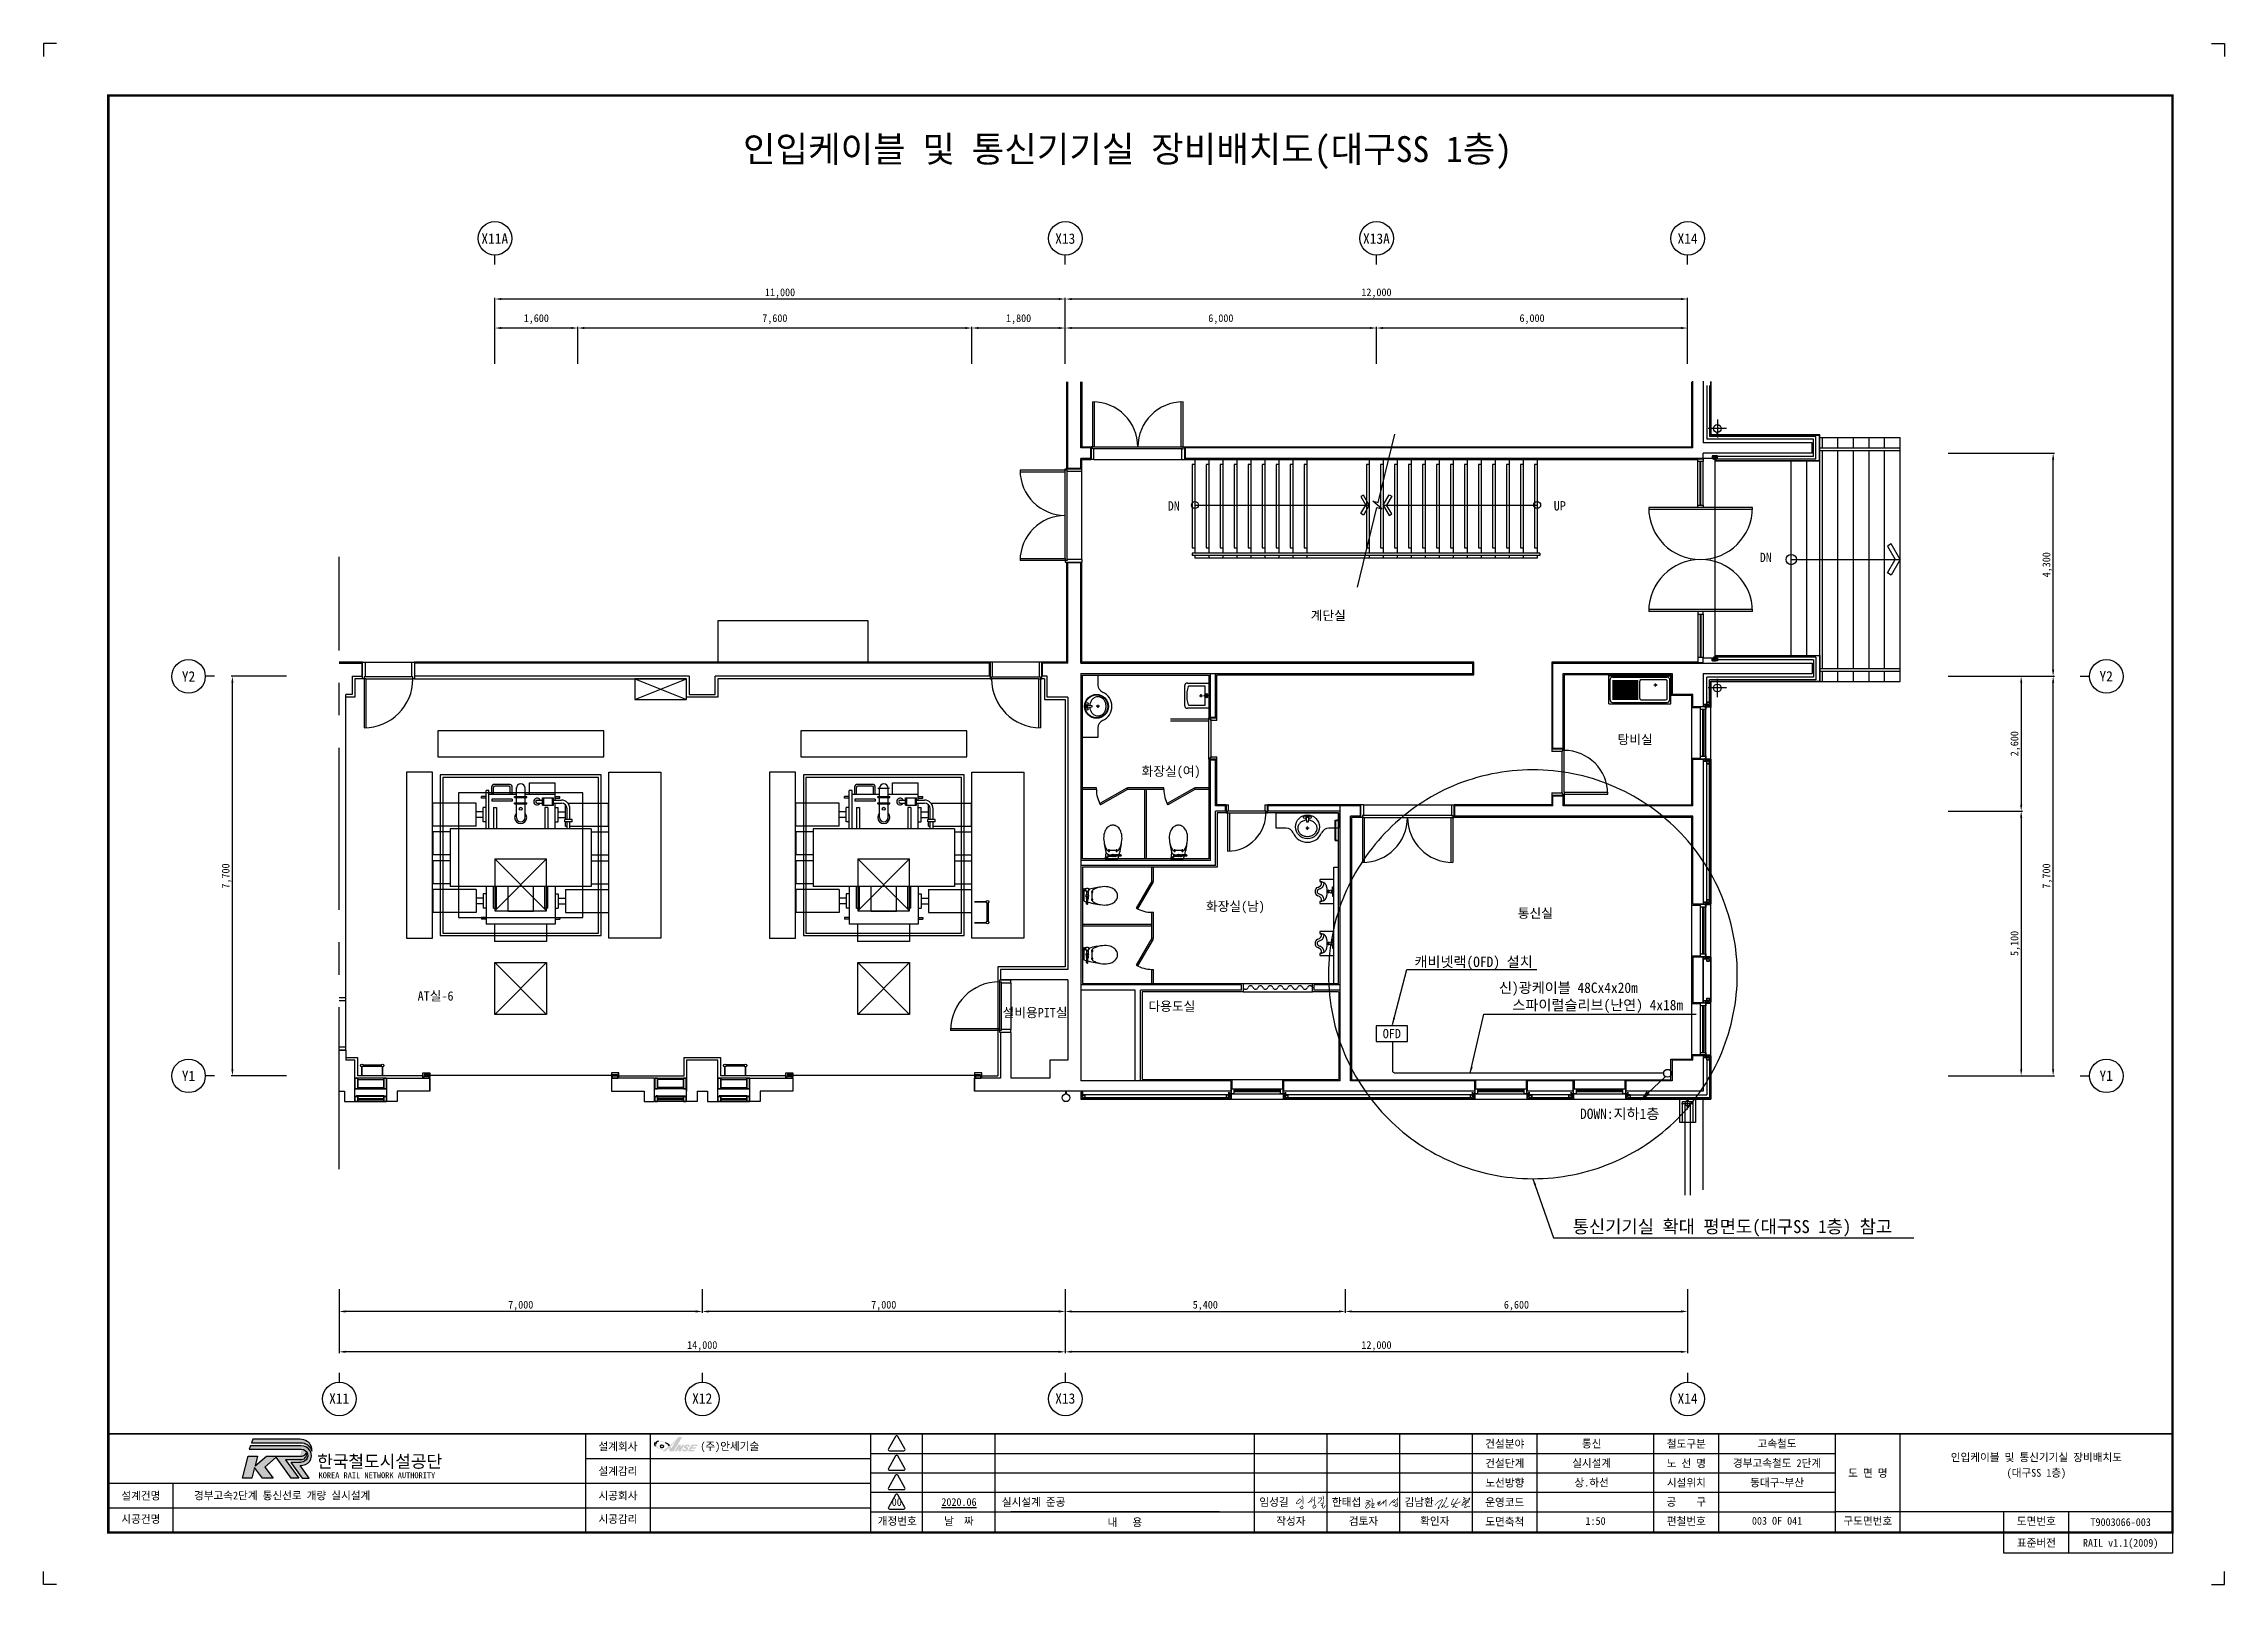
# Paper-space layout '대구SS 1층' of a CAD drawing. Header units: millimetres. Extents: x 0 to 841, y 0 to 594.
# The model-space entities are those that its viewports show. They can reach past a viewport. Long polylines and large blocks are cut down to what shows.
import ezdxf
from ezdxf.enums import TextEntityAlignment as Align

# ---------------------------------------------------------------- set-up
doc = ezdxf.new("R2010")
doc.units = ezdxf.units.MM
doc.linetypes.add('A-CENTR01', pattern=[2, 1.25, -0.25, 0.25, -0.25])
doc.linetypes.add('HIDDEN', pattern=[0.375, 0.25, -0.125])
for name, color, linetype in [('ED-LINE-SYMB', 3, 'Continuous'), ('TD-CTRL-JUNT', 4, 'Continuous'), ('TN-LEAT', 3, 'Continuous'), ('TN-MACL', 6, 'A-CENTR01'), ('TN-TABL-LIN1', 4, 'Continuous'), ('TX-BORD', 7, 'Continuous'), ('TZ-BASE', 253, 'Continuous'), ('TZ-DIMS', 1, 'Continuous'), ('TZ-LEAL', 1, 'Continuous'), ('TZ-LEAT', 3, 'Continuous'), ('TZ-LINE', 4, 'Continuous')]:
    doc.layers.add(name, color=color, linetype=linetype)
doc.layers.add('TX-PAPR', color=2, linetype='Continuous', plot=False)
doc.styles.add('KORAIL', font='GulimChe.ttf')
doc.styles.get("Standard").update_dxf_attribs({"font": 'GulimChe.ttf'})
doc.styles.add('SYMBTEXT', font='GulimChe.ttf')
doc.styles.add('TB_TEXT', font='GulimChe.ttf')
doc.styles.add('TB_WBTXT', font='GulimChe.ttf')
doc.dimstyles.new('D50', dxfattribs={"dimscale": 50, "dimtxt": 3, "dimasz": 2.5, "dimexe": 0.5, "dimexo": 0.5, "dimgap": 0.5, "dimtad": 1, "dimdec": 0, "dimzin": 1, "dimdsep": 46, "dimlunit": 6, "dimtxsty": 'Standard', "dimcen": 1, "dimclrd": 1, "dimclre": 1, "dimclrt": 3, "dimadec": 0, "dimazin": 0, "dimtfac": 1, "dimtdec": 0, "dimtix": 1, "dimtmove": 2, "dimatfit": 3, "dimfxl": 0, "dimtvp": 2, "dimlwd": -1, "dimlwe": -1, "dimarcsym": 0})

psp = doc.layouts.new('대구SS 1층')

msp = doc.modelspace()

# ---------------------------------------------------------------- texts
at = {"layer": 'TN-LEAT'}
msp.add_text('DOWN:지하1층', height=200, rotation=360, dxfattribs=at).set_placement((24540.1, 47855.9), align=Align.MIDDLE_LEFT)
at = {"layer": 'TZ-BASE'}
for s, rotation, p in [('DN', 360, (16706.6, 59573.6)), ('UP', 360, (24149.3, 59573.6)), ('DN', 0, (28121.5, 58579.9))]:
    msp.add_text(s, height=180, rotation=rotation, dxfattribs=at).set_placement(p, align=Align.MIDDLE)
for s, rotation, p in [('계단실', 0, (19685.3, 57372.4)), ('화장실(남)', 360, (17894.1, 51764.9)), ('통신실', 360, (23677.7, 51633.2)), ('다용도실', 360, (16669.7, 49838.1))]:
    msp.add_text(s, height=180, rotation=rotation, dxfattribs=at).set_placement(p, align=Align.CENTER)
for s, p in [('탕비실', (25602.7, 54982)), ('화장실(여)', (16654.3, 54369.6)), ('AT실-6', (2472.3, 50037))]:
    msp.add_text(s, height=180, dxfattribs=at).set_placement(p, align=Align.CENTER)
msp.add_text('설비용PIT실', height=180, rotation=0, dxfattribs=at).set_placement((13404.8, 49716.3))
at = {"layer": 'TZ-LEAT', "ltscale": 0.1}
for s, p in [('X11A', (3613.4, 64725.8)), ('X13', (14613.4, 64725.8)), ('X13A', (20613.4, 64725.8)), ('X14', (26613.4, 64725.8)), ('Y2', (-2291.2, 56286.2)), ('Y2', (34684.6, 56289.5)), ('Y1', (-2291.2, 48586.2)), ('Y1', (34684.6, 48589.5)), ('X11', (613.4, 42367.9)), ('X12', (7613.4, 42367.9)), ('X13', (14613.4, 42367.9)), ('X14', (26613.4, 42367.9))]:
    msp.add_text(s, height=200, dxfattribs=at).set_placement(p, align=Align.MIDDLE_CENTER)
at = {"layer": 'TZ-LEAT'}
msp.add_text('캐비넷랙(OFD) 설치', height=200, dxfattribs=at).set_placement((22487.3, 50684.6), align=Align.CENTER)
at = {"layer": 'TZ-LEAT', "attachment_point": 7}
for s, insert, char_height in [('{\\C6;신)광케이블 48Cx4x20m\\P\\pt400;  스파이럴슬리브(난연) 4x18m}', (22976.9, 49798.6), 200), ('통신기기실 확대 평면도(대구SS 1층) 참고', (24397.9, 45489.4), 250)]:
    msp.add_mtext(s, dxfattribs=dict(at, insert=insert, char_height=char_height))

# ---------------------------------------------------------------- blocks, each defined once
blk = doc.blocks.new('CXGLOGO-UNIT-KRNA-COLOR')
h = blk.add_hatch(color=166)
edge = h.paths.add_edge_path()
edge.add_arc((15.3, 4.2), 10, 59.195, 87.6904)
edge.add_line((15.7, 14.2), (-14.6, 14.2))
edge.add_line((-14.6, 14.2), (-15.4, 11.9))
edge.add_line((-15.4, 11.9), (17.3, 11.9))
edge.add_arc((16.4, 4.8), 7.13, 14.4338, 82.8523, ccw=False)
edge.add_arc((17.2, 7.5), 6.18, 351.2788, 418.625)
h = blk.add_hatch(color=166)
edge = h.paths.add_edge_path()
edge.add_line((-17.6, 3.4), (-11.6, 3.4))
edge.add_line((-11.6, 3.4), (-13.1, -2.8))
edge.add_line((-13.1, -2.8), (-5.8, 3.4))
edge.add_line((-5.8, 3.4), (16.9, 3.4))
edge.add_arc((16.5, 6.7), 3.37, 277.1672, 339.2536)
edge.add_arc((16.5, 4.5), 3.37, -86.0611, 17.644, ccw=False)
edge.add_line((16.7, 1.1), (6.4, 1.1))
edge.add_line((6.4, 1.1), (15, -10.7))
edge.add_line((15, -10.7), (10.1, -10.7))
edge.add_line((10.1, -10.7), (0.4, 2.7))
edge.add_line((0.4, 2.7), (-6.9, -3.7))
edge.add_line((-6.9, -3.7), (-1.4, -10.8))
edge.add_line((-1.4, -10.8), (-8.3, -10.8))
edge.add_line((-8.3, -10.8), (-13.5, -4))
edge.add_line((-13.5, -4), (-15.1, -10.8))
edge.add_line((-15.1, -10.8), (-21.2, -10.8))
edge.add_line((-21.2, -10.8), (-17.6, 3.4))
h = blk.add_hatch(color=46)
edge = h.paths.add_edge_path()
edge.add_arc((15.4, 5.5), 6.16, 269.178, 301.5498, ccw=False)
edge.add_line((15.3, -0.7), (9.8, -0.7))
edge.add_line((9.8, -0.7), (17.2, -10.8))
edge.add_line((17.2, -10.8), (21.7, -10.8))
edge.add_line((21.7, -10.8), (15.9, -2.7))
edge.add_arc((15.5, 6.1), 8.86, 272.286, 317.0312)
edge.add_arc((16.8, 3.7), 6.34, 325.2805, 452.1314)
edge.add_line((16.5, 10), (-16, 10))
edge.add_line((-16, 10), (-16.8, 7.8))
edge.add_line((-16.8, 7.8), (16.6, 7.8))
edge.add_arc((16.8, 3.8), 3.99, -62.7193, 92.2922, ccw=False)
at = {"color": 166}
for points in [[(20.4, 12.8, 0.12498), (15.7, 14.2), (-14.6, 14.2), (-15.4, 11.9), (17.3, 11.9, -0.307728), (23.3, 6.6, 0.302614)], [(-17.6, 3.4), (-11.6, 3.4), (-13.1, -2.8), (-5.8, 3.4), (16.9, 3.4, 0.27773), (19.7, 5.5, -0.486141), (16.7, 1.1), (6.4, 1.1), (15, -10.7), (10.1, -10.7), (0.4, 2.7), (-6.9, -3.7), (-1.4, -10.8), (-8.3, -10.8), (-13.5, -4), (-15.1, -10.8), (-21.2, -10.8)]]:
    blk.add_lwpolyline(points, format="xyb", close=True, dxfattribs=at)
at = {"color": 46}
blk.add_lwpolyline([(18.6, 0.2, -0.142195), (15.3, -0.7), (9.8, -0.7), (17.2, -10.8), (21.7, -10.8), (15.9, -2.7, 0.197757), (22, 0.1, 0.61792), (16.5, 10), (-16, 10), (-16.8, 7.8), (16.6, 7.8, -0.802668)], format="xyb", close=True, dxfattribs=at)
blk = doc.blocks.new('CXGLOGO-KRNA-COLOR')
blk.add_blockref('CXGLOGO-UNIT-KRNA-COLOR', (0, 0))
at = {"color": 166, "style": 'KORAIL'}
for s, height, p in [('한국철도시설공단', 8, (26.8, -4)), ('KOREA RAIL NETWORK AUTHORITY', 3.75, (27.7, -10.8))]:
    blk.add_text(s, height=height, dxfattribs=at).set_placement(p)
blk = doc.blocks.new('TXBLKA1-KRNAH')
at = {"layer": 'TX-BORD'}
h = blk.add_hatch(color=5, dxfattribs=at)
h.paths.add_polyline_path([(241.41, 53.44, 0.096425), (239.85, 54.59, 0.1233), (237.07, 55.37, 0.107959), (236.18, 55.25, 0.147974), (235.63, 54.71, 0.146771), (235.6, 53.86, 0.166867), (235.92, 53.32, 0.084002), (237.3, 52.29, 0.125004), (238.6, 51.98, 0.324316), (238.9, 52.16, 0.181232), (238.8, 52.77, -0.176206), (238.41, 52.66, -0.165955), (238.43, 52.37, -0.236091), (238.11, 52.27, -0.163197), (237.2, 52.6, -0.211159), (236.11, 54.03, -0.492063), (237.15, 55.14, -0.264032), (241.01, 53.12, -0.023302), (238.51, 51.28), (239.75, 51.28, 0.034752), (241.24, 52.65, -0.038457), (241.29, 51.28), (242.97, 51.28), (246.25, 56.8), (244.88, 56.8, -0.036327)])
h.paths.add_polyline_path([(242.08, 52.46), (241.66, 53.16, 0.03885), (244.06, 55.69)], flags=16)
h = blk.add_hatch(color=3, dxfattribs=at)
h.paths.add_polyline_path([(244.79, 51.28), (245.61, 51.28), (247.14, 53.85), (246.32, 53.85), (245.64, 52.71), (245.64, 53.85), (244.83, 53.85), (243.3, 51.28), (244.11, 51.28), (244.79, 52.43)])
h.paths.add_polyline_path([(247.73, 51.85, -0.206701), (247.2, 51.81, -0.316027), (247.06, 51.95, -0.031225), (247.06, 52.07), (246.36, 52.07, 0.483426), (246.52, 51.35, 0.203838), (248.04, 51.43, 0.079762), (248.43, 51.8, 0.172378), (248.58, 52.3, 0.221594), (248.3, 52.81, 0.038449), (247.87, 53.02, -0.563174), (247.89, 53.34, -0.276773), (248.29, 53.37, -0.312628), (248.42, 53.08), (249.21, 53.08, 0.143901), (249.17, 53.48, 0.169249), (248.83, 53.82, 0.119216), (248.04, 53.89, 0.167621), (247.24, 53.47, 0.258991), (246.94, 52.74, 0.208246), (247.3, 52.44, -0.022645), (247.74, 52.2, -0.588103)])
h.paths.add_polyline_path([(249.56, 51.83), (249.82, 52.27), (251.36, 52.27), (251.72, 52.86), (250.18, 52.86), (250.44, 53.3), (251.98, 53.3), (252.31, 53.85), (250, 53.85), (248.47, 51.28), (250.78, 51.28), (251.1, 51.83)])
h.paths.add_polyline_path([(239.05, 53.25, 1), (237.87, 53.25, 1)])
at = {"layer": 'DEFPOINTS', "color": 1}
blk.add_line((836, 594), (841, 594), dxfattribs=at)
for points in [[(5, 594), (0, 594), (0, 589)], [(836, 594), (841, 594), (841, 589)], [(5, 0), (0, 0), (0, 5)], [(836, 0), (841, 0), (841, 5)]]:
    blk.add_lwpolyline(points, dxfattribs=at)
at = {"layer": 'TX-BORD'}
for p, q in [((234, 20), (234, 58)), ((319, 50.5), (549.5, 50.5)), ((339, 20), (339, 58)), ((367, 20), (367, 58)), ((467, 20), (467, 58)), ((495, 20), (495, 58)), ((523, 20), (523, 58)), ((549.5, 50.5), (691, 50.5)), ((576, 20), (576, 58)), ((621, 20), (621, 58)), ((646, 20), (646, 58)), ((716, 20), (716, 58)), ((209, 48.5), (319, 48.5)), ((319, 43), (549.5, 43)), ((549.5, 43), (691, 43)), ((25, 39), (319, 39)), ((50, 20), (50, 39)), ((319, 35.5), (549.5, 35.5)), ((549.5, 35.5), (691, 35.5)), ((25, 29.5), (319, 29.5)), ((319, 28), (691, 28)), ((453.5, 28), (373, 28)), ((821, 28), (691, 28)), ((756, 20), (756, 28)), ((781, 12), (781, 28))]:
    blk.add_line(p, q, dxfattribs=at)
at = {"layer": 'TX-BORD', "const_width": 1}
blk.add_lwpolyline([(821, 20), (25, 20), (25, 574), (821, 574)], close=True, dxfattribs=at)
at = {"layer": 'TX-BORD'}
for points, const_width in [([(25, 58), (821, 58)], 0.5), ([(209, 20), (209, 58)], 0.5), ([(209, 20), (209, 58)], 0.5), ([(319, 20), (319, 58)], 0.5), ([(551, 20), (551, 58)], 0.5), ([(691, 20), (691, 58)], 0.5), ([(489.16, 32.47), (490.23, 32.6)], 0.24), ([(510.02, 32.43), (511.22, 32.3), (511.29, 32.17), (511.29, 31.91), (509.68, 31.25), (511.29, 31.91), (511.93, 32.15), (511.29, 31.91), (510.45, 30.87), (510.06, 30.25), (509.86, 29.88), (509.82, 29.64), (509.85, 29.48), (509.94, 29.38), (510.07, 29.35), (510.38, 29.36), (511.09, 29.84), (511.32, 30.09), (511.53, 30.37), (511.52, 30.66), (511.47, 30.83), (511.33, 30.95), (511.02, 30.99), (510.45, 30.87)], 0.24), ([(511.96, 33.12), (512.32, 32.9), (512.39, 32.4), (512.31, 31.14), (512.21, 29.77), (512.24, 29.56), (512.39, 29.52), (512.61, 29.55), (512.95, 29.62), (513.48, 29.76)], 0.24), ([(512.31, 31.14), (512.99, 31.2), (513.13, 31.16), (513.03, 30.78), (512.21, 29.77)], 0.24), ([(514.32, 31.57), (514.59, 31.64), (515.5, 32.11), (514.59, 31.64), (514.69, 31.19), (514.15, 30.85), (514.69, 31.19), (515.47, 31.61), (514.75, 30.62), (514.93, 30.41), (515.2, 30.4), (515.62, 30.7), (516.67, 31.8), (516.69, 32.23), (516.67, 31.8), (516.66, 31.21), (517.64, 32.57), (517.67, 29.98)], 0.24), ([(521.05, 32.83), (519.79, 31.7), (518.83, 30.43), (519.79, 31.7), (520.42, 32.27), (520.32, 31.82), (520.41, 31.55), (520.64, 31.46), (521, 31.65), (520.94, 31.92), (522.01, 32.93), (522.02, 33.4), (522.01, 32.93), (521.99, 31.92), (521.99, 31.59), (521.7, 31.85), (521.99, 31.59), (522.08, 31.07), (522.06, 30.3), (521.97, 30), (521.58, 29.93), (521.29, 29.99), (521.13, 30.2), (521.17, 30.65), (521.36, 30.97), (521.77, 31.01), (522.08, 31)], 0.24), ([(521.15, 30.43), (520.87, 30.43), (520.47, 30.53), (520.28, 30.68)], 0.24)]:
    blk.add_lwpolyline(points, dxfattribs=dict(at, const_width=const_width))
for points in [[(328.58, 57.05), (325.78, 52.19, 0.57735), (326.17, 51.52), (331.78, 51.52, 0.57735), (332.17, 52.19), (329.36, 57.05, 0.57735)], [(328.58, 49.55), (325.78, 44.69, 0.57735), (326.17, 44.02), (331.78, 44.02, 0.57735), (332.17, 44.69), (329.36, 49.55, 0.57735)], [(328.58, 42.05), (325.78, 37.19, 0.57735), (326.17, 36.52), (331.78, 36.52, 0.57735), (332.17, 37.19), (329.36, 42.05, 0.57735)], [(328.58, 34.55), (325.78, 29.69, 0.57735), (326.17, 29.02), (331.78, 29.02, 0.57735), (332.17, 29.69), (329.36, 34.55, 0.57735)]]:
    blk.add_lwpolyline(points, format="xyb", close=True, dxfattribs=at)
at = {"layer": 'TX-BORD', "const_width": 0.24}
for points in [[(485.57, 34.24, -0.031521), (485.64, 32.12, 0.015452), (485.64, 30.85, 0.488947)], [(489.3, 33.6, -0.116912), (488.11, 31.72, -0.245276), (487.54, 31.55, -2.571837)], [(490.15, 33.87, -0.089273), (490.12, 31.67, 0.068943), (490.06, 30.69, 0.261353)], [(493.32, 34.22, -0.102288), (493.6, 33.42, -0.080289), (493.6, 33.07, 0.066761), (493.58, 32.62, -0.06278), (493.53, 31.56, 8.85417)], [(547.43, 33.59, -0.145348), (547.88, 33.43, -0.307225), (547.95, 33.23, -0.212679), (547.38, 32.49, -0.113681), (548.62, 33.04, -0.266507), (548.74, 33, -3.538723)], [(484.54, 33.09, 0.071134), (483.15, 31.48, 0.394214), (483.21, 31.1, 0.224261), (483.52, 31.04, 0.193438), (484.97, 32.08, 0.544983), (484.67, 32.72, 0.066146), (484.03, 32.72, 27.196208)], [(484.41, 29.84, 0.02121), (484.98, 29.12, 0.409369), (485.14, 29.11, -0.211811), (485.49, 29.21, 0.416377), (485.62, 29.3, 0.123643), (485.54, 30.12, 0.523631), (485.28, 30.19, -0.072983), (484.51, 29.7, 0.005941)], [(488.57, 32.27, -0.142438), (489.07, 31.68, 5.949847)], [(490.05, 30.54, 0.235154), (489.49, 29.9, 0.345857), (489.7, 29.41, 0.306746), (490.2, 29.45, 0.103095), (490.63, 29.98, 0.395571), (490.49, 30.5, 0.242915), (490.05, 30.54, 6.064713)], [(491.55, 33.36, 0.139976), (491.83, 33.26, 0.096355), (492.64, 33.37, -0.240321), (492.85, 33.34, -0.353191), (492.93, 33.05, -0.157335), (491.33, 31.22, -6.381378)], [(492.46, 31.11), (493.22, 31.4, -0.375176), (493.45, 31.31, -0.266244), (493.45, 31.13, -0.042219), (493.07, 30.6, -0.159939), (492.63, 30.34, -0.171647), (493.2, 30.37, -0.458058), (493.29, 30.17, 0.159326), (493.23, 29.58, 0.227707), (493.39, 29.37, 0.407988), (493.73, 29.47, -0.001483), (493.89, 29.78, 0.004186), (494.14, 30.24, -0.100484), (494.33, 30.47, -0.346277)], [(536.7, 30.48, -0.382901), (536.65, 30.71, -0.12512), (539.4, 32.69, -0.474239), (539.59, 32.59, -0.046113), (537.92, 29.73, 0.151113), (537.77, 29.29, 0.58991), (537.88, 29.22, 0.096338), (538.33, 29.72, 2.196927)], [(540.73, 33.09, -0.071383), (541.05, 33.41, -0.346917), (541.16, 33.41, -0.258278), (541.18, 33.35, -0.079918), (541.06, 32.96, -0.048596), (539.06, 29.69, 0.947427), (539.13, 29.64, -0.022437), (540.04, 30.36, -0.344585), (540.2, 30.35, -0.12284), (540.25, 30.29, 0.011347), (540.43, 29.85, 0.194638), (540.6, 29.69, 0.189435), (540.9, 29.69, 0.009404), (541.84, 30.24, 3.287276)], [(543.84, 33.07, 0.030212), (542.85, 31.06, 0.575113), (543.08, 30.76, 0.043168), (545.96, 31.58, 0.237594), (546.32, 31.98, 1.260425)], [(545.61, 33.11, 0.150889), (545.13, 32.65, 0.025288), (543.37, 29.61), (544.07, 30.23, -0.448359), (544.33, 30.16, 0.073819), (544.59, 29.67, 0.359456), (544.94, 29.59, 0.031982), (545.26, 29.77, 3.102048)], [(547.6, 31.85, 0.23976), (547.57, 31.5, 0.345796), (547.69, 31.43, 0.195352), (548.64, 32.18, 0.393888), (548.6, 32.35, 0.293784), (548.35, 32.35, 0.099623), (547.44, 31.43, 0.02205), (546.93, 30.69, 0.380988), (546.98, 30.44, 0.18866), (547.1, 30.41), (549.22, 31.59, 0.122154), (549.44, 31.8), (550.04, 33.22, 0.396041), (549.99, 33.36, 0.224142), (549.88, 33.36, 0.078358), (549.02, 32.08), (547.95, 29.67, 0.444285), (547.97, 29.61), (548.29, 29.6, 0.179185), (548.5, 29.67), (549.15, 30.07, -0.135616), (549.34, 30.12), (550.04, 30.11)]]:
    blk.add_lwpolyline(points, format="xyb", dxfattribs=at)
at = {"layer": 'TX-BORD'}
blk.add_lwpolyline([(821, 20), (821, 12), (756, 12), (756, 20)], close=True, dxfattribs=at)
at = {"layer": 'TX-BORD', "color": 3}
blk.add_circle((238.46, 53.25), 0.594, dxfattribs=at)
at = {"layer": 'TX-BORD', "color": 5}
for centre, radius, start, end in [((237.04, 54.23), 1.49, 161.17216, 194.57108), ((236.55, 54.06), 0.967, 192.10036, 229.99429), ((237.06, 54.19), 0.96, 84.64387, 189.44431), ((237.68, 50.02), 5.06, 42.58477, 64.6157)]:
    blk.add_arc(centre, radius, start, end, dxfattribs=at)
at = {"layer": 'TX-BORD', "xscale": 0.6, "yscale": 0.6}
blk.add_blockref('CXGLOGO-KRNA-COLOR', (89.41, 47.41), dxfattribs=at)
at = {"layer": 'TX-BORD', "style": 'TB_TEXT'}
for s, p in [('설계회사', (221.5, 53.25)), ('건설분야', (563.5, 54.25)), ('철도구분', (633.5, 54.25)), ('설계감리', (221.5, 43.75)), ('건설단계', (563.5, 46.75)), ('노 선 명', (633.5, 46.75)), ('도 면 명', (703.5, 43)), ('설계건명', (37.5, 34.25)), ('시공회사', (221.5, 34.25)), ('노선방향', (563.5, 39.25)), ('시설위치', (633.5, 39.25)), ('시공건명', (37.5, 25.25)), ('시공감리', (221.5, 25.25)), ('개정번호', (329.21, 24.5)), ('날  짜', (353, 24.5)), ('내   용', (417, 24)), ('작성자', (481, 24.5)), ('검토자', (509, 24.5)), ('확인자', (536.5, 24.5)), ('운영코드', (563.5, 31.75)), ('도면축척', (563.5, 24.25)), ('공    구', (633.5, 31.75)), ('편철번호', (633.5, 24.5)), ('구도면번호', (703.5, 24.51)), ('도면번호', (768.5, 24.51))]:
    blk.add_text(s, height=3, dxfattribs=at).set_placement(p, align=Align.MIDDLE)
blk.add_text('표준버전', height=3, dxfattribs=at).set_placement((768.5, 16), align=Align.MIDDLE_CENTER)
at = {"layer": 'TX-BORD', "style": 'TB_TEXT', "flags": 1}
blk.add_attdef('TD_CLASSCODE', text='', height=3, dxfattribs=at).set_placement((25, 577.54), align=Align.MIDDLE_LEFT)
at = {"layer": 'TX-BORD'}
for tag, height, style, p in [('TB_MTITIL', 10, 'TB_WBTXT', (418, 553.33)), ('TB_STITL', 7, 'TB_WBTXT', (418, 538.33)), ('TR_RNUM4', 3, 'TB_TEXT', (329, 54.25)), ('TR_RDAT4', 3, 'TB_TEXT', (353, 54.25)), ('TD_FIELD', 3, 'TB_TEXT', (597, 54.25)), ('TD_RLCLASS', 3, 'TB_TEXT', (668.5, 54.25)), ('TD_DNAME_TOP', 3, 'TB_TEXT', (768.5, 48.98)), ('TR_RNUM3', 3, 'TB_TEXT', (329, 46.75)), ('TR_RDAT3', 3, 'TB_TEXT', (353, 46.75)), ('TD_CSTEP', 3, 'TB_TEXT', (597, 46.75)), ('TD_RLNAME', 3, 'TB_TEXT', (668.5, 46.75)), ('TD_DNAME_MAIN', 3, 'TB_TEXT', (768.5, 43)), ('TR_RNUM2', 3, 'TB_TEXT', (329, 39.25)), ('TR_RDAT2', 3, 'TB_TEXT', (353, 39.25)), ('TD_DIRCODE', 3, 'TB_TEXT', (597, 39.25)), ('TD_RLSECT', 3, 'TB_TEXT', (668.5, 39.25)), ('TD_DNAME_BOT', 3, 'TB_TEXT', (768.5, 36.98)), ('TR_RNUM1', 3, 'TB_TEXT', (329, 31.75)), ('TR_RDAT1', 3, 'TB_TEXT', (353, 31.75)), ('TD_SYSCODE', 3, 'TB_TEXT', (597, 31.75)), ('SCALE', 3, 'TB_TEXT', (598.5, 24.45)), ('TD_CSECT', 3, 'TB_TEXT', (668.5, 31.75)), ('TD_DWGNO', 3, 'TB_TEXT', (668.5, 24.5)), ('TD_DWGCODE_PREV', 3, 'TB_TEXT', (736, 24)), ('TD_DWGCODE', 3, 'TB_TEXT', (801, 24)), ('TD_VERSION', 3, 'TB_TEXT', (801, 16))]:
    blk.add_attdef(tag, text='', height=height, dxfattribs=dict(at, style=style)).set_placement(p, align=Align.MIDDLE_CENTER)
at = {"layer": 'TX-BORD', "style": 'TB_TEXT'}
for tag, p in [('TD_DCOMP', (253.27, 53.25)), ('TR_RCON4', (369.52, 54.25)), ('TR_DGN4', (468.83, 54.25)), ('TR_CHK4', (496.83, 54.25)), ('TR_APP4', (524.83, 54.25)), ('TD_DSCCOMP', (253.27, 43.75)), ('TR_RCON3', (369.52, 46.75)), ('TR_DGN3', (468.83, 46.75)), ('TR_CHK3', (496.83, 46.75)), ('TR_APP3', (524.83, 46.75)), ('TD_DNAME', (58, 34.25)), ('TD_CCOMP', (253.27, 34.25)), ('TR_RCON2', (369.52, 39.25)), ('TR_DGN2', (468.83, 39.25)), ('TR_CHK2', (496.83, 39.25)), ('TR_APP2', (524.83, 39.25)), ('TD_CNAME', (58, 25.15)), ('TD_CSCOMP', (253.27, 25.25)), ('TR_RCON1', (369.52, 31.75)), ('TR_DGN1', (468.83, 31.75)), ('TR_CHK1', (496.83, 31.75)), ('TR_APP1', (524.83, 31.75))]:
    blk.add_attdef(tag, text='', height=3, dxfattribs=at).set_placement(p, align=Align.MIDDLE_LEFT)
blk = doc.blocks.new('세면대')
at = {"layer": 'TZ-BASE'}
for p, q in [((0, -300), (0, 0)), ((0, 0), (1200, 0)), ((1200, 0), (1200, -300)), ((189, -300), (0, -300)), ((631, -300), (569, -300)), ((629, -72), (571, -72)), ((574, -100), (571, -100)), ((586, -182), (579, -105)), ((614, -182), (586, -182)), ((601, -331), (601, -269)), ((621, -105), (614, -182)), ((629, -100), (626, -100)), ((1200, -300), (1011, -300))]:
    blk.add_line(p, q, dxfattribs=at)
for centre, radius in [((600, -272), 230), ((600, -272), 220), ((550, -86), 25), ((600, -300), 15), ((600, -86), 8), ((650, -86), 25)]:
    blk.add_circle(centre, radius, dxfattribs=at)
for centre, radius, start, end in [((189, -450), 150, 23.3688, 90), ((600, -272), 298, 203.3688, 336.6312), ((549, -300), 135, 154.0053, 180), ((549, -300), 135, 180, 205.9947), ((574, -312), 162, 130.3466, 154.0053), ((574, -288), 162, 205.9947, 229.6534), ((590, -331), 187, 109.3849, 130.3466), ((590, -269), 187, 229.6534, 250.6151), ((600, -360), 218, 94.6377, 109.3849), ((574, -106), 5, 5.3909, 90), ((600, -360), 218, 70.6151, 85.3623), ((626, -106), 5, 90, 174.6091), ((610, -331), 187, 49.6534, 70.6151), ((610, -269), 187, 289.3849, 310.3466), ((626, -312), 162, 25.9947, 49.6534), ((626, -288), 162, 310.3466, 334.0053), ((651, -300), 135, 0, 25.9947), ((651, -300), 135, 334.0053, 0), ((1011, -450), 150, 90, 156.6312), ((600, -240), 218, 250.6151, 270), ((600, -240), 218, 270, 289.3849)]:
    blk.add_arc(centre, radius, start, end, dxfattribs=at)
blk = doc.blocks.new('대변기')
at = {"layer": 'TZ-BASE'}
for p, q in [((-175, 85), (-175, 65)), ((-145, 85), (-175, 85)), ((-175, 65), (-145, 65)), ((-160, 91), (-160, -91)), ((-145, 65), (-145, 85)), ((-85, 37), (-85, 52)), ((-45, 52), (-85, 52)), ((-45, 37), (-85, 37)), ((-50, 65), (-80, 65)), ((-80, 52), (-80, 65)), ((-80, 20), (-80, 37)), ((-78, 153), (-75, 65)), ((-75, 37), (-75, 52)), ((-52, 153), (-55, 65)), ((-55, 37), (-55, 52)), ((-50, 52), (-50, 65)), ((-50, 20), (-50, 37)), ((-45, 37), (-45, 52)), ((0, -98), (0, 98)), ((-175, -65), (-175, -85)), ((-145, -65), (-175, -65)), ((-175, -85), (-145, -85)), ((-145, -85), (-145, -65)), ((-108, -115), (-108, -125)), ((-100, -115), (-108, -115)), ((-100, -125), (-108, -125)), ((-95, -105), (-100, -105)), ((-100, -105), (-100, -135)), ((-95, -135), (-100, -135)), ((-95, -105), (-95, -135)), ((-45, -75), (-85, -75)), ((-85, -90), (-85, -75)), ((-45, -90), (-85, -90)), ((-80, -75), (-80, -20)), ((-75, -90), (-75, -75)), ((-55, -90), (-55, -75)), ((-50, -75), (-50, -20)), ((-45, -90), (-45, -75)), ((-20, -100), (-35, -100)), ((-35, -100), (-35, -140)), ((-20, -110), (-35, -110)), ((-20, -130), (-35, -130)), ((-20, -140), (-35, -140)), ((-20, -100), (-20, -140)), ((20, -105), (-20, -105)), ((20, -135), (-20, -135)), ((20, -95), (30, -90)), ((20, -145), (20, -95)), ((30, -150), (20, -145))]:
    blk.add_line(p, q, dxfattribs=at)
blk.add_lwpolyline([(-358, 173, 0.115247), (-505, 163, 0.085088), (-580, 126, 0.106262), (-633, 65, 0.128332), (-650, 0, 0.128332), (-633, -65, 0.106262), (-580, -126, 0.085088), (-505, -163, 0.115247), (-358, -173, 0.074454)], format="xyb", dxfattribs=at)
blk.add_lwpolyline([(-78, 0), (-71, -11), (-59, -11), (-52, 0), (-59, 11), (-71, 11)], close=True, dxfattribs=at)
blk.add_circle((-65, 0), 25, dxfattribs=at)
for centre, radius, start, end in [((-517, -1468), 1649, 74.5033, 84.4601), ((-394, -258), 434, 59.7396, 78.9752), ((-190, 91), 30, 0, 59.7396), ((-65, 153), 12.5, 0, 180), ((-517, -1468), 1649, 71.7216, 73.6727), ((-517, 1468), 1649, 275.5399, 284.654), ((-394, 258), 434, 281.0248, 300.2604), ((-190, -91), 30, 300.2604, 0), ((-95, -90), 15, 270, 0), ((-65, -56), 84.1, 249.0887, 290.9113), ((-35, -90), 15, 180, 270), ((-517, 1468), 1649, 287.5479, 288.2784)]:
    blk.add_arc(centre, radius, start, end, dxfattribs=at)
blk = doc.blocks.new('*D1905')
at = {"layer": 'DEFPOINTS', "color": 0, "ltscale": 0.1}
for p in [(14614, 44500), (26614, 44406), (14614, 43267)]:
    blk.add_point(p, dxfattribs=at)
at = {"layer": 'TZ-DIMS', "color": 1, "ltscale": 0.1}
for p, q in [((14614, 44475), (14614, 43242)), ((26614, 44381), (26614, 43242)), ((26489, 43267), (14739, 43267))]:
    blk.add_line(p, q, dxfattribs=at)
for points in [[(14739, 43288), (14739, 43247), (14614, 43267)], [(26489, 43288), (26489, 43247), (26614, 43267)]]:
    blk.add_solid(points, dxfattribs=at)
at = {"layer": 'TZ-DIMS', "color": 3, "ltscale": 0.1, "insert": (20614, 43379), "char_height": 150, "attachment_point": 5, "rotation": 0}
blk.add_mtext('12,000', dxfattribs=at)
blk = doc.blocks.new('*D1906')
at = {"layer": 'DEFPOINTS', "color": 0, "ltscale": 0.1}
for p in [(31614, 56289), (33662, 56289), (31614, 48589)]:
    blk.add_point(p, dxfattribs=at)
at = {"layer": 'TZ-DIMS', "color": 1, "ltscale": 0.1}
for p, q in [((31639, 56289), (33687, 56289)), ((33662, 48714), (33662, 56164)), ((31639, 48589), (33687, 48589))]:
    blk.add_line(p, q, dxfattribs=at)
for points in [[(33641, 56164), (33683, 56164), (33662, 56289)], [(33641, 48714), (33683, 48714), (33662, 48589)]]:
    blk.add_solid(points, dxfattribs=at)
at = {"layer": 'TZ-DIMS', "color": 3, "ltscale": 0.1, "insert": (33551, 52439), "char_height": 150, "attachment_point": 5, "rotation": 90}
blk.add_mtext('7,700', dxfattribs=at)
blk = doc.blocks.new('*D1907')
at = {"layer": 'DEFPOINTS', "color": 0, "ltscale": 0.1}
for p in [(31614, 60589), (33662, 60589), (31614, 56289)]:
    blk.add_point(p, dxfattribs=at)
at = {"layer": 'TZ-DIMS', "color": 1, "ltscale": 0.1}
for p, q in [((31639, 60589), (33687, 60589)), ((33662, 56414), (33662, 60464)), ((31639, 56289), (33687, 56289))]:
    blk.add_line(p, q, dxfattribs=at)
for points in [[(33641, 60464), (33683, 60464), (33662, 60589)], [(33641, 56414), (33683, 56414), (33662, 56289)]]:
    blk.add_solid(points, dxfattribs=at)
at = {"layer": 'TZ-DIMS', "color": 3, "ltscale": 0.1, "insert": (33551, 58439), "char_height": 150, "attachment_point": 5, "rotation": 90}
blk.add_mtext('4,300', dxfattribs=at)
blk = doc.blocks.new('*D1908')
at = {"layer": 'DEFPOINTS', "color": 0, "ltscale": 0.1}
for p in [(14614, 63561), (14614, 62285), (26614, 62285)]:
    blk.add_point(p, dxfattribs=at)
at = {"layer": 'TZ-DIMS', "color": 1, "ltscale": 0.1}
for p, q in [((14614, 62310), (14614, 63586)), ((26489, 63561), (14739, 63561)), ((26614, 62310), (26614, 63586))]:
    blk.add_line(p, q, dxfattribs=at)
for points in [[(14739, 63581), (14739, 63540), (14614, 63561)], [(26489, 63581), (26489, 63540), (26614, 63561)]]:
    blk.add_solid(points, dxfattribs=at)
at = {"layer": 'TZ-DIMS', "color": 3, "ltscale": 0.1, "insert": (20614, 63672), "char_height": 150, "attachment_point": 5, "rotation": 0}
blk.add_mtext('12,000', dxfattribs=at)
blk = doc.blocks.new('*D1909')
at = {"layer": 'DEFPOINTS', "color": 0, "ltscale": 0.1}
for p in [(3614, 63561), (3614, 62285), (14614, 62285)]:
    blk.add_point(p, dxfattribs=at)
at = {"layer": 'TZ-DIMS', "color": 1, "ltscale": 0.1}
for p, q in [((3614, 62310), (3614, 63586)), ((14489, 63561), (3739, 63561)), ((14614, 62310), (14614, 63586))]:
    blk.add_line(p, q, dxfattribs=at)
for points in [[(3739, 63581), (3739, 63540), (3614, 63561)], [(14489, 63581), (14489, 63540), (14614, 63561)]]:
    blk.add_solid(points, dxfattribs=at)
at = {"layer": 'TZ-DIMS', "color": 3, "ltscale": 0.1, "insert": (9114, 63672), "char_height": 150, "attachment_point": 5, "rotation": 0}
blk.add_mtext('11,000', dxfattribs=at)
blk = doc.blocks.new('*D1910')
at = {"layer": 'DEFPOINTS', "color": 0, "ltscale": 0.1}
for p in [(20614, 63002), (20614, 62285), (26614, 62285)]:
    blk.add_point(p, dxfattribs=at)
at = {"layer": 'TZ-DIMS', "color": 1, "ltscale": 0.1}
for p, q in [((20614, 62310), (20614, 63027)), ((26489, 63002), (20739, 63002)), ((26614, 62310), (26614, 63027))]:
    blk.add_line(p, q, dxfattribs=at)
for points in [[(20739, 63023), (20739, 62982), (20614, 63002)], [(26489, 63023), (26489, 62982), (26614, 63002)]]:
    blk.add_solid(points, dxfattribs=at)
at = {"layer": 'TZ-DIMS', "color": 3, "ltscale": 0.1, "insert": (23614, 63173), "char_height": 150, "attachment_point": 5, "rotation": 0}
blk.add_mtext('6,000', dxfattribs=at)
blk = doc.blocks.new('*D1911')
at = {"layer": 'DEFPOINTS', "color": 0, "ltscale": 0.1}
for p in [(14614, 63002), (14614, 62285), (20614, 62285)]:
    blk.add_point(p, dxfattribs=at)
at = {"layer": 'TZ-DIMS', "color": 1, "ltscale": 0.1}
for p, q in [((14614, 62310), (14614, 63027)), ((20489, 63002), (14739, 63002)), ((20614, 62310), (20614, 63027))]:
    blk.add_line(p, q, dxfattribs=at)
for points in [[(14739, 63023), (14739, 62982), (14614, 63002)], [(20489, 63023), (20489, 62982), (20614, 63002)]]:
    blk.add_solid(points, dxfattribs=at)
at = {"layer": 'TZ-DIMS', "color": 3, "ltscale": 0.1, "insert": (17614, 63173), "char_height": 150, "attachment_point": 5, "rotation": 0}
blk.add_mtext('6,000', dxfattribs=at)
blk = doc.blocks.new('*D1912')
at = {"layer": 'DEFPOINTS', "color": 0, "ltscale": 0.1}
for p in [(12814, 63002), (12814, 62285), (14614, 62285)]:
    blk.add_point(p, dxfattribs=at)
at = {"layer": 'TZ-DIMS', "color": 1, "ltscale": 0.1}
for p, q in [((12814, 62310), (12814, 63027)), ((14489, 63002), (12939, 63002)), ((14614, 62310), (14614, 63027))]:
    blk.add_line(p, q, dxfattribs=at)
for points in [[(12939, 63023), (12939, 62982), (12814, 63002)], [(14489, 63023), (14489, 62982), (14614, 63002)]]:
    blk.add_solid(points, dxfattribs=at)
at = {"layer": 'TZ-DIMS', "color": 3, "ltscale": 0.1, "insert": (13714, 63173), "char_height": 150, "attachment_point": 5, "rotation": 0}
blk.add_mtext('1,800', dxfattribs=at)
blk = doc.blocks.new('*D1913')
at = {"layer": 'DEFPOINTS', "color": 0, "ltscale": 0.1}
for p in [(5214, 63002), (5214, 62285), (12814, 62285)]:
    blk.add_point(p, dxfattribs=at)
at = {"layer": 'TZ-DIMS', "color": 1, "ltscale": 0.1}
for p, q in [((5214, 62310), (5214, 63027)), ((12689, 63002), (5339, 63002)), ((12814, 62310), (12814, 63027))]:
    blk.add_line(p, q, dxfattribs=at)
for points in [[(5339, 63023), (5339, 62982), (5214, 63002)], [(12689, 63023), (12689, 62982), (12814, 63002)]]:
    blk.add_solid(points, dxfattribs=at)
at = {"layer": 'TZ-DIMS', "color": 3, "ltscale": 0.1, "insert": (9014, 63173), "char_height": 150, "attachment_point": 5, "rotation": 0}
blk.add_mtext('7,600', dxfattribs=at)
blk = doc.blocks.new('*D1914')
at = {"layer": 'DEFPOINTS', "color": 0, "ltscale": 0.1}
for p in [(3614, 63002), (3614, 62285), (5214, 62285)]:
    blk.add_point(p, dxfattribs=at)
at = {"layer": 'TZ-DIMS', "color": 1, "ltscale": 0.1}
for p, q in [((3614, 62310), (3614, 63027)), ((5089, 63002), (3739, 63002)), ((5214, 62310), (5214, 63027))]:
    blk.add_line(p, q, dxfattribs=at)
for points in [[(3739, 63023), (3739, 62982), (3614, 63002)], [(5089, 63023), (5089, 62982), (5214, 63002)]]:
    blk.add_solid(points, dxfattribs=at)
at = {"layer": 'TZ-DIMS', "color": 3, "ltscale": 0.1, "insert": (4414, 63173), "char_height": 150, "attachment_point": 5, "rotation": 0}
blk.add_mtext('1,600', dxfattribs=at)
blk = doc.blocks.new('*D1915')
at = {"layer": 'DEFPOINTS', "color": 0, "ltscale": 0.1}
for p in [(-1446, 56289), (-377, 56289), (-377, 48589)]:
    blk.add_point(p, dxfattribs=at)
at = {"layer": 'TZ-DIMS', "color": 1, "ltscale": 0.1}
for p, q in [((-402, 56289), (-1471, 56289)), ((-1446, 48714), (-1446, 56164)), ((-402, 48589), (-1471, 48589))]:
    blk.add_line(p, q, dxfattribs=at)
for points in [[(-1467, 56164), (-1425, 56164), (-1446, 56289)], [(-1467, 48714), (-1425, 48714), (-1446, 48589)]]:
    blk.add_solid(points, dxfattribs=at)
at = {"layer": 'TZ-DIMS', "color": 3, "ltscale": 0.1, "insert": (-1557, 52439), "char_height": 150, "attachment_point": 5, "rotation": 90}
blk.add_mtext('7,700', dxfattribs=at)
blk = doc.blocks.new('*D1916')
at = {"layer": 'DEFPOINTS', "color": 0, "ltscale": 0.1}
for p in [(14614, 44500), (20014, 44500), (20014, 44045)]:
    blk.add_point(p, dxfattribs=at)
at = {"layer": 'TZ-DIMS', "color": 1, "ltscale": 0.1}
for p, q in [((14614, 44475), (14614, 44020)), ((20014, 44475), (20014, 44020)), ((14739, 44045), (19889, 44045))]:
    blk.add_line(p, q, dxfattribs=at)
for points in [[(14739, 44066), (14739, 44024), (14614, 44045)], [(19889, 44066), (19889, 44024), (20014, 44045)]]:
    blk.add_solid(points, dxfattribs=at)
at = {"layer": 'TZ-DIMS', "color": 3, "ltscale": 0.1, "insert": (17314, 44156), "char_height": 150, "attachment_point": 5}
blk.add_mtext('5,400', dxfattribs=at)
blk = doc.blocks.new('*D1917')
at = {"layer": 'DEFPOINTS', "color": 0, "ltscale": 0.1}
for p in [(20014, 44500), (26614, 44500), (26614, 44045)]:
    blk.add_point(p, dxfattribs=at)
at = {"layer": 'TZ-DIMS', "color": 1, "ltscale": 0.1}
for p, q in [((20014, 44475), (20014, 44020)), ((26614, 44475), (26614, 44020)), ((20139, 44045), (26489, 44045))]:
    blk.add_line(p, q, dxfattribs=at)
for points in [[(20139, 44066), (20139, 44024), (20014, 44045)], [(26489, 44066), (26489, 44024), (26614, 44045)]]:
    blk.add_solid(points, dxfattribs=at)
at = {"layer": 'TZ-DIMS', "color": 3, "ltscale": 0.1, "insert": (23314, 44156), "char_height": 150, "attachment_point": 5}
blk.add_mtext('6,600', dxfattribs=at)
blk = doc.blocks.new('*D1918')
at = {"layer": 'DEFPOINTS', "color": 0, "ltscale": 0.1}
for p in [(31614, 56289), (31614, 53689), (33046, 53689)]:
    blk.add_point(p, dxfattribs=at)
at = {"layer": 'TZ-DIMS', "color": 1, "ltscale": 0.1}
for p, q in [((31639, 56289), (33071, 56289)), ((33046, 56164), (33046, 53814)), ((31639, 53689), (33071, 53689))]:
    blk.add_line(p, q, dxfattribs=at)
for points in [[(33026, 56164), (33067, 56164), (33046, 56289)], [(33026, 53814), (33067, 53814), (33046, 53689)]]:
    blk.add_solid(points, dxfattribs=at)
at = {"layer": 'TZ-DIMS', "color": 3, "ltscale": 0.1, "insert": (32935, 54989), "char_height": 150, "attachment_point": 5, "rotation": 90}
blk.add_mtext('2,600', dxfattribs=at)
blk = doc.blocks.new('*D1919')
at = {"layer": 'DEFPOINTS', "color": 0, "ltscale": 0.1}
for p in [(31614, 53689), (33046, 48589), (33046, 48589)]:
    blk.add_point(p, dxfattribs=at)
at = {"layer": 'TZ-DIMS', "color": 1, "ltscale": 0.1}
for p, q in [((31639, 53689), (33071, 53689)), ((33046, 53564), (33046, 48714))]:
    blk.add_line(p, q, dxfattribs=at)
for points in [[(33026, 53564), (33067, 53564), (33046, 53689)], [(33026, 48714), (33067, 48714), (33046, 48589)]]:
    blk.add_solid(points, dxfattribs=at)
at = {"layer": 'TZ-DIMS', "color": 3, "ltscale": 0.1, "insert": (32935, 51139), "char_height": 150, "attachment_point": 5, "rotation": 90}
blk.add_mtext('5,100', dxfattribs=at)
blk = doc.blocks.new('*D1920')
at = {"layer": 'DEFPOINTS', "color": 0, "ltscale": 0.1}
for p in [(7614, 44500), (14614, 44500), (7614, 44045)]:
    blk.add_point(p, dxfattribs=at)
at = {"layer": 'TZ-DIMS', "color": 1, "ltscale": 0.1}
for p, q in [((7614, 44475), (7614, 44020)), ((14614, 44475), (14614, 44020)), ((14489, 44045), (7739, 44045))]:
    blk.add_line(p, q, dxfattribs=at)
for points in [[(7739, 44066), (7739, 44024), (7614, 44045)], [(14489, 44066), (14489, 44024), (14614, 44045)]]:
    blk.add_solid(points, dxfattribs=at)
at = {"layer": 'TZ-DIMS', "color": 3, "ltscale": 0.1, "insert": (11114, 44156), "char_height": 150, "attachment_point": 5, "rotation": 0}
blk.add_mtext('7,000', dxfattribs=at)
blk = doc.blocks.new('*D1921')
at = {"layer": 'DEFPOINTS', "color": 0, "ltscale": 0.1}
for p in [(614, 44500), (7614, 44500), (614, 44045)]:
    blk.add_point(p, dxfattribs=at)
at = {"layer": 'TZ-DIMS', "color": 1, "ltscale": 0.1}
for p, q in [((614, 44475), (614, 44020)), ((7614, 44475), (7614, 44020)), ((7489, 44045), (739, 44045))]:
    blk.add_line(p, q, dxfattribs=at)
for points in [[(739, 44066), (739, 44024), (614, 44045)], [(7489, 44066), (7489, 44024), (7614, 44045)]]:
    blk.add_solid(points, dxfattribs=at)
at = {"layer": 'TZ-DIMS', "color": 3, "ltscale": 0.1, "insert": (4114, 44156), "char_height": 150, "attachment_point": 5, "rotation": 0}
blk.add_mtext('7,000', dxfattribs=at)
blk = doc.blocks.new('*D1922')
at = {"layer": 'DEFPOINTS', "color": 0, "ltscale": 0.1}
for p in [(614, 44500), (14614, 44500), (614, 43267)]:
    blk.add_point(p, dxfattribs=at)
at = {"layer": 'TZ-DIMS', "color": 1, "ltscale": 0.1}
for p, q in [((614, 44475), (614, 43242)), ((14614, 44475), (14614, 43242)), ((14489, 43267), (739, 43267))]:
    blk.add_line(p, q, dxfattribs=at)
for points in [[(739, 43288), (739, 43247), (614, 43267)], [(14489, 43288), (14489, 43247), (14614, 43267)]]:
    blk.add_solid(points, dxfattribs=at)
at = {"layer": 'TZ-DIMS', "color": 3, "ltscale": 0.1, "insert": (7614, 43379), "char_height": 150, "attachment_point": 5, "rotation": 0}
blk.add_mtext('14,000', dxfattribs=at)
blk = doc.blocks.new('EZUT121')
at = {"color": 0, "linetype": 'ByBlock', "lineweight": -2}
blk.add_line((-0.36, -0.53), (-4.12, -4.08), dxfattribs=at)
blk.add_lwpolyline([(-4.4, -4.4, 0, 0.745, 0), (-3.12, -3.14, 0.745, 0.745, 0)], format="xyseb", dxfattribs=at)
blk.add_circle((0, 0), 0.635, dxfattribs=at)
blk = doc.blocks.new('TZDT104')
blk.add_lwpolyline([(-5, -2.5), (5, -2.5), (5, 2.5), (-5, 2.5)], close=True)
at = {"style": 'SYMBTEXT'}
blk.add_attdef('TZDT_TITLE1_4', text='', height=3, dxfattribs=at).set_placement((0, 0), align=Align.MIDDLE_CENTER)

# ---------------------------------------------------------------- dimensions: what is measured, and where the dimension line sits
at = {"layer": 'TZ-DIMS', "ltscale": 0.1}
for base, p1, p2, angle, picture, middle in [((3613.5, 63560.5), (14613.5, 62284.7), (3613.5, 62284.7), 180, '*D1909', (9113.5, 63671.7)), ((14613.5, 63560.5), (26613.5, 62284.7), (14613.5, 62284.7), 180, '*D1908', (20613.5, 63671.7)), ((33661.7, 60589.4), (31613.5, 56289.4), (31613.5, 60589.4), 270, '*D1907', (33550.5, 58439.4)), ((-1446.3, 56289.4), (-377.2, 48589.4), (-377.2, 56289.4), 270, '*D1915', (-1557.4, 52439.4)), ((33661.7, 56289.4), (31613.5, 48589.4), (31613.5, 56289.4), 270, '*D1906', (33550.6, 52439.4)), ((33046.5, 53689.4), (31613.5, 56289.4), (31613.5, 53689.4), 270, '*D1918', (32935.4, 54989.4)), ((33046.5, 48589.4), (31613.5, 53689.4), (33046.5, 48589.4), 270, '*D1919', (32935.3, 51139.4)), ((613.5, 44044.9), (7613.5, 44499.7), (613.5, 44499.7), 180, '*D1921', (4113.5, 44156)), ((613.5, 43267.5), (14613.5, 44499.7), (613.5, 44499.7), 180, '*D1922', (7613.5, 43378.6)), ((7613.5, 44044.9), (14613.5, 44499.7), (7613.5, 44499.7), 180, '*D1920', (11113.5, 44156)), ((14613.5, 43267.5), (26613.5, 44405.8), (14613.5, 44499.7), 180, '*D1905', (20613.5, 43378.6))]:
    dim = msp.add_linear_dim(base=base, p1=p1, p2=p2, angle=angle, dimstyle='D50', dxfattribs=at)
    dim.commit()
    dim.dimension.update_dxf_attribs({"geometry": picture, "text_midpoint": middle})
for base, p1, p2, picture, middle in [((3613.5, 63002.4), (5213.5, 62284.7), (3613.5, 62284.7), '*D1914', (4413.5, 63173.1)), ((5213.5, 63002.4), (12813.5, 62284.7), (5213.5, 62284.7), '*D1913', (9013.5, 63173)), ((12813.5, 63002.4), (14613.5, 62284.7), (12813.5, 62284.7), '*D1912', (13713.5, 63173.1)), ((14613.5, 63002.4), (20613.5, 62284.7), (14613.5, 62284.7), '*D1911', (17613.5, 63173)), ((20613.5, 63002.4), (26613.5, 62284.7), (20613.5, 62284.7), '*D1910', (23613.5, 63173))]:
    dim = msp.add_linear_dim(base=base, p1=p1, p2=p2, angle=180, dimstyle='D50', dxfattribs=at)
    dim.commit()
    dim.dimension.update_dxf_attribs({"geometry": picture, "text_midpoint": middle, "dimtype": 160})
for base, p1, p2, picture, middle in [((20013.5, 44044.9), (14613.5, 44499.7), (20013.5, 44499.7), '*D1916', (17313.5, 44156.1)), ((26613.5, 44044.9), (20013.5, 44499.7), (26613.5, 44499.7), '*D1917', (23313.5, 44156))]:
    dim = msp.add_linear_dim(base=base, p1=p1, p2=p2, dimstyle='D50', dxfattribs=at)
    dim.commit()
    dim.dimension.update_dxf_attribs({"geometry": picture, "text_midpoint": middle})

# ---------------------------------------------------------------- linework, layer by layer
at = {"layer": 'TN-MACL', "flags": 128}
msp.add_lwpolyline([(613.5, 46787.1), (613.5, 58591.1)], dxfattribs=at)
at = {"layer": 'TN-TABL-LIN1', "flags": 128}
msp.add_lwpolyline([(26152.5, 48636.1), (20978.5, 48636.1, -0.4142136), (20928.5, 48686.1), (20928.5, 49251.4)], format="xyb", dxfattribs=at)
at = {"layer": 'TX-PAPR'}
msp.add_lwpolyline([(-3835.8, 41684.2), (35964.2, 41684.2), (35964.2, 67484.2), (-3835.8, 67484.2)], close=True, dxfattribs=at)
at = {"layer": 'TZ-BASE'}
for p, q in [((14643.5, 60289.4), (14643.5, 61965.4)), ((14663.5, 60299.4), (14663.5, 61965.4)), ((14913.5, 60689.4), (14913.5, 61965.4)), ((14933.5, 61965.4), (14933.5, 60709.4)), ((26693.5, 60709.4), (26693.1, 61965.4)), ((26713.5, 60689.4), (26713.1, 61979.4)), ((26913.1, 61979.4), (26913.5, 60789.4)), ((26983.5, 61894.4), (26983.9, 60859.4)), ((27033.5, 61894.4), (27033.9, 60909.4)), ((27059.1, 61970.4), (27059.5, 60937)), ((27063.5, 60941), (27063.1, 61974.4)), ((15142.9, 60709.4), (15142.9, 61580)), ((15178.1, 60709.4), (15178.1, 61579.3)), ((16848.9, 60709.4), (16848.9, 61579.3)), ((16884.1, 60709.4), (16884.1, 61580)), ((27363.5, 61064.4), (27013.5, 61064.4)), ((27188.5, 61239.4), (27188.5, 60889.4)), ((15103.5, 60689.4), (14913.5, 60689.4)), ((14933.5, 60709.4), (15113.5, 60709.4)), ((15103.5, 60689.4), (15103.5, 60489.4)), ((15113.5, 60709.4), (15113.5, 60469.4)), ((15142.9, 60709.4), (15113.5, 60709.4)), ((15178.1, 60709.4), (15142.9, 60709.4)), ((15142.9, 60673.5), (15142.9, 60709.4)), ((15163.4, 60673.5), (15142.9, 60673.5)), ((15163.4, 60469.4), (15163.4, 60673.5)), ((16863.6, 60673.5), (15163.4, 60673.5)), ((15178.1, 60709.4), (16848.9, 60709.4)), ((16848.9, 60709.4), (16884.1, 60709.4)), ((16863.6, 60469.4), (16863.6, 60673.5)), ((16863.6, 60673.5), (16884.1, 60673.5)), ((16884.1, 60673.5), (16884.1, 60709.4)), ((16884.1, 60709.4), (16913.5, 60709.4)), ((16913.5, 60709.4), (16913.5, 60469.4)), ((16913.5, 60709.4), (26693.5, 60709.4)), ((26713.5, 60689.4), (16923.5, 60689.4)), ((16923.5, 60689.4), (16923.5, 60489.4)), ((29013.5, 60789.4), (26913.5, 60789.4)), ((29013.5, 60589.4), (26913.5, 60589.4)), ((26913.5, 60489.4), (26913.5, 60589.4)), ((29039.5, 60859.4), (26983.9, 60859.4)), ((29089.5, 60909.4), (27033.9, 60909.4)), ((27059.5, 60937), (29159.5, 60937)), ((27063.5, 60941), (29163.5, 60941)), ((29013.5, 60589.4), (29013.5, 60789.4)), ((29039.5, 60522.6), (29039.5, 60859.4)), ((29089.5, 60472.6), (29089.5, 60909.4)), ((29159.5, 60445), (29159.5, 60937)), ((29159.5, 60889.4), (30713.5, 60889.4)), ((29163.5, 60441), (29163.5, 60941)), ((29163.5, 60689.4), (30713.5, 60689.4)), ((29163.5, 60639.4), (30713.5, 60639.4)), ((29213.5, 60689.4), (29213.5, 60889.4)), ((29213.5, 56439.4), (29213.5, 60639.4)), ((29513.5, 60689.4), (29513.5, 60889.4)), ((29513.5, 56439.4), (29513.5, 60639.4)), ((29813.5, 60689.4), (29813.5, 60889.4)), ((29813.5, 56439.4), (29813.5, 60639.4)), ((30113.5, 60689.4), (30113.5, 60889.4)), ((30113.5, 56439.4), (30113.5, 60639.4)), ((30413.5, 60689.4), (30413.5, 60889.4)), ((30413.5, 56439.4), (30413.5, 60639.4)), ((30713.5, 56189.4), (30713.5, 60889.4)), ((14613.5, 60260), (13742.9, 60260)), ((14613.5, 60224.8), (13743.6, 60224.8)), ((14613.5, 60289.4), (14933.5, 60289.4)), ((14613.5, 60260), (14613.5, 60289.4)), ((14613.5, 60224.8), (14613.5, 60260)), ((14649.4, 60260), (14613.5, 60260)), ((14613.5, 58554), (14613.5, 60224.8)), ((14649.4, 60239.5), (14649.4, 60260)), ((14933.5, 60239.5), (14649.4, 60239.5)), ((14649.4, 58539.3), (14649.4, 60239.5)), ((14663.5, 60299.4), (14913.5, 60299.4)), ((15103.5, 60489.4), (14913.5, 60489.4)), ((14913.5, 60299.4), (14913.5, 60489.4)), ((14933.5, 60289.4), (14933.5, 60469.4)), ((14933.5, 60469.4), (15113.5, 60469.4)), ((14933.5, 60239.5), (14933.5, 60289.4)), ((14933.5, 58539.3), (14933.5, 60239.5)), ((15163.4, 60469.4), (15113.5, 60469.4)), ((15163.4, 60469.4), (16863.6, 60469.4)), ((16863.6, 60469.4), (16913.5, 60469.4)), ((16863.6, 60469.4), (16913.5, 60469.4)), ((16913.5, 60469.4), (26813.5, 60469.4)), ((26913.5, 60489.4), (16923.5, 60489.4)), ((17063.5, 60369.4), (17063.5, 58764.4)), ((17113.5, 60369.4), (17063.5, 60369.4)), ((17113.5, 60469.4), (17113.5, 58664.4)), ((17383.5, 60369.4), (17333.5, 60369.4)), ((17333.5, 60369.4), (17333.5, 58764.4)), ((17383.5, 60469.4), (17383.5, 58664.4)), ((17653.5, 60369.4), (17603.5, 60369.4)), ((17603.5, 60369.4), (17603.5, 58764.4)), ((17653.5, 60469.4), (17653.5, 58664.4)), ((17923.5, 60369.4), (17873.5, 60369.4)), ((17873.5, 60369.4), (17873.5, 58764.4)), ((17923.5, 60469.4), (17923.5, 58664.4)), ((18193.5, 60369.4), (18143.5, 60369.4)), ((18143.5, 60369.4), (18143.5, 58764.4)), ((18193.5, 60469.4), (18193.5, 58664.4)), ((18463.5, 60369.4), (18413.5, 60369.4)), ((18413.5, 60369.4), (18413.5, 58764.4)), ((18463.5, 60469.4), (18463.5, 58664.4)), ((18733.5, 60369.4), (18683.5, 60369.4)), ((18683.5, 60369.4), (18683.5, 58764.4)), ((18733.5, 60469.4), (18733.5, 58664.4)), ((19003.5, 60369.4), (18953.5, 60369.4)), ((18953.5, 60369.4), (18953.5, 58764.4)), ((19003.5, 60469.4), (19003.5, 58664.4)), ((19273.5, 60369.4), (19223.5, 60369.4)), ((19223.5, 60369.4), (19223.5, 58764.4)), ((19273.5, 60469.4), (19273.5, 58664.4)), ((20473.5, 60369.4), (20423.5, 60369.4)), ((20423.5, 60369.4), (20423.5, 58764.4)), ((20473.5, 60469.4), (20473.5, 58664.4)), ((20743.5, 60369.4), (20693.5, 60369.4)), ((20693.5, 60369.4), (20693.5, 58764.4)), ((20743.5, 60469.4), (20743.5, 58664.4)), ((21013.5, 60369.4), (20963.5, 60369.4)), ((20963.5, 60369.4), (20963.5, 58764.4)), ((21013.5, 60469.4), (21013.5, 58664.4)), ((21283.5, 60369.4), (21233.5, 60369.4)), ((21233.5, 60369.4), (21233.5, 58764.4)), ((21283.5, 60469.4), (21283.5, 58664.4)), ((21553.5, 60369.4), (21503.5, 60369.4)), ((21503.5, 60369.4), (21503.5, 58764.4)), ((21553.5, 60469.4), (21553.5, 58664.4)), ((21823.5, 60369.4), (21773.5, 60369.4)), ((21773.5, 60369.4), (21773.5, 58764.4)), ((21823.5, 60469.4), (21823.5, 58664.4)), ((22093.5, 60369.4), (22043.5, 60369.4)), ((22043.5, 60369.4), (22043.5, 58764.4)), ((22093.5, 60469.4), (22093.5, 58664.4)), ((22363.5, 60369.4), (22313.5, 60369.4)), ((22313.5, 60369.4), (22313.5, 58764.4)), ((22363.5, 60469.4), (22363.5, 58664.4)), ((22633.5, 60369.4), (22583.5, 60369.4)), ((22583.5, 60369.4), (22583.5, 58764.4)), ((22633.5, 60469.4), (22633.5, 58664.4)), ((22903.5, 60369.4), (22853.5, 60369.4)), ((22853.5, 60369.4), (22853.5, 58764.4)), ((22903.5, 60469.4), (22903.5, 58664.4)), ((23173.5, 60369.4), (23123.5, 60369.4)), ((23123.5, 60369.4), (23123.5, 58764.4)), ((23173.5, 60469.4), (23173.5, 58664.4)), ((23443.5, 60369.4), (23393.5, 60369.4)), ((23393.5, 60369.4), (23393.5, 58764.4)), ((23443.5, 60469.4), (23443.5, 58664.4)), ((23713.5, 60369.4), (23663.5, 60369.4)), ((23663.5, 60369.4), (23663.5, 58764.4)), ((23713.5, 60469.4), (23713.5, 58664.4)), ((26813.5, 60429.4), (26813.5, 60479.4)), ((26813.5, 60479.4), (26913.5, 60479.4)), ((26813.5, 59589.4), (26813.5, 60429.4)), ((26913.5, 60429.4), (26813.5, 60429.4)), ((26858.5, 59589.4), (26858.5, 60429.4)), ((26868.5, 59589.4), (26868.5, 60429.4)), ((26913.5, 60489.4), (26913.5, 60469.4)), ((27111.3, 60489.4), (26913.5, 60489.4)), ((26913.5, 60479.4), (26913.5, 60429.4)), ((26913.5, 59589.4), (26913.5, 60429.4)), ((27188.8, 60539.4), (27088.8, 60539.4)), ((27088.8, 60539.4), (27088.8, 60489.4)), ((27088.8, 60489.4), (27124.7, 60489.4)), ((27090.8, 60519.4), (27090.8, 60539.4)), ((27090.8, 60539.4), (27110.8, 60539.4)), ((27090.8, 60537.4), (27090.8, 60491.4)), ((27093.8, 60519.4), (27090.8, 60519.4)), ((27090.8, 60511.4), (27090.8, 60491.4)), ((27093.8, 60511.4), (27090.8, 60511.4)), ((27090.8, 60491.4), (27110.8, 60491.4)), ((27090.8, 60491.4), (27124.7, 60491.4)), ((27110.8, 60536.4), (27093.8, 60536.4)), ((27093.8, 60536.4), (27093.8, 60519.4)), ((27093.8, 60494.4), (27093.8, 60511.4)), ((27110.8, 60494.4), (27093.8, 60494.4)), ((27110.8, 60539.4), (27110.8, 60536.4)), ((27110.8, 60491.4), (27110.8, 60494.4)), ((27111.3, 60474.4), (27111.3, 60489.4)), ((27111.3, 60489.4), (27112.9, 60489.4)), ((27126.3, 60474.4), (27111.3, 60474.4)), ((27112.9, 60489.4), (27112.9, 60476)), ((27112.9, 60476), (27124.7, 60476)), ((27124.7, 60476), (27124.7, 60539.4)), ((27124.7, 60539.4), (27152.9, 60539.4)), ((27151.3, 60537.8), (27126.3, 60537.8)), ((27126.3, 60537.8), (27126.3, 60474.4)), ((27138.8, 60539.4), (27138.8, 56591)), ((27151.3, 60474.4), (27151.3, 60537.8)), ((27166.3, 60474.4), (27151.3, 60474.4)), ((27151.3, 60474.4), (27151.3, 60441)), ((27155.3, 60474.4), (27151.3, 60474.4)), ((27151.3, 60441), (29163.5, 60441)), ((27152.9, 60539.4), (27152.9, 60476)), ((27152.9, 60491.4), (27186.8, 60491.4)), ((27152.9, 60489.4), (27188.8, 60489.4)), ((27152.9, 60476), (27164.7, 60476)), ((27155.3, 60474.4), (27155.3, 60445)), ((29089.5, 60472.6), (27155.3, 60472.6)), ((29159.5, 60445), (27155.3, 60445)), ((27164.7, 60489.4), (27166.3, 60489.4)), ((27164.7, 60476), (27164.7, 60489.4)), ((27166.3, 60489.4), (27166.3, 60474.4)), ((27186.8, 60539.4), (27166.8, 60539.4)), ((27166.8, 60539.4), (27166.8, 60536.4)), ((27166.8, 60536.4), (27183.8, 60536.4)), ((27166.8, 60491.4), (27166.8, 60494.4)), ((27166.8, 60494.4), (27183.8, 60494.4)), ((27186.8, 60491.4), (27166.8, 60491.4)), ((27183.8, 60536.4), (27183.8, 60519.4)), ((27183.8, 60519.4), (27186.8, 60519.4)), ((27183.8, 60494.4), (27183.8, 60511.4)), ((27183.8, 60511.4), (27186.8, 60511.4)), ((27186.8, 60519.4), (27186.8, 60539.4)), ((27186.8, 60491.4), (27186.8, 60537.4)), ((27186.8, 60511.4), (27186.8, 60491.4)), ((27188.8, 60489.4), (27188.8, 60539.4)), ((29039.5, 60522.6), (27188.8, 60522.6)), ((28613.5, 56689.4), (28613.5, 60441)), ((28913.5, 56689.4), (28913.5, 60441)), ((20361.5, 59783.4), (20311.8, 59754.7)), ((20311.8, 59754.7), (20407.5, 59589)), ((20473.5, 59589.4), (20361.5, 59783.4)), ((20743.5, 59589.4), (20858.8, 59789.2)), ((20908.5, 59760.5), (20809.5, 59589)), ((20858.8, 59789.2), (20908.5, 59760.5)), ((17113.5, 59589.4), (20473.5, 59589.4)), ((20311.8, 59424.1), (20407.5, 59589.8)), ((20361.5, 59395.4), (20311.8, 59424.1)), ((20473.5, 59589.4), (20361.5, 59395.4)), ((20743.5, 59589.4), (23713.5, 59589.4)), ((20743.5, 59589.4), (20858.8, 59389.6)), ((20908.5, 59418.3), (20809.5, 59589.8)), ((20858.8, 59389.6), (20908.5, 59418.3)), ((27863.5, 59539.4), (25863.5, 59539.4)), ((27863.5, 59504.4), (25863.5, 59504.4)), ((26813.5, 59589.4), (26913.5, 59589.4)), ((26813.5, 59539.4), (26813.5, 59589.4)), ((26913.5, 59539.4), (26813.5, 59539.4)), ((26913.5, 59589.4), (26913.5, 59539.4)), ((14613.5, 58518.8), (13742.9, 58518.8)), ((14613.5, 58554), (13743.6, 58554)), ((14613.5, 58554), (14613.5, 58518.8)), ((14649.4, 58518.8), (14613.5, 58518.8)), ((14613.5, 58518.8), (14613.5, 58489.4)), ((14613.5, 58489.4), (14933.5, 58489.4)), ((14643.5, 56559.4), (14643.5, 58489.4)), ((14933.5, 58539.3), (14649.4, 58539.3)), ((14649.4, 58539.3), (14649.4, 58518.8)), ((14663.5, 56539.4), (14663.5, 58479.4)), ((14663.5, 58479.4), (14913.5, 58479.4)), ((14913.5, 56539.4), (14913.5, 58479.4)), ((14933.5, 58539.3), (14933.5, 58489.4)), ((14933.5, 56559.4), (14933.5, 58489.4)), ((17063.5, 58764.4), (17113.5, 58764.4)), ((23763.5, 58664.4), (17063.5, 58664.4)), ((17063.5, 58664.4), (17063.5, 58614.4)), ((23763.5, 58614.4), (17063.5, 58614.4)), ((17113.5, 58614.4), (17113.5, 58564.4)), ((23713.5, 58564.4), (17113.5, 58564.4)), ((17333.5, 58764.4), (17383.5, 58764.4)), ((17383.5, 58614.4), (17383.5, 58564.4)), ((17603.5, 58764.4), (17653.5, 58764.4)), ((17653.5, 58614.4), (17653.5, 58564.4)), ((17873.5, 58764.4), (17923.5, 58764.4)), ((17923.5, 58614.4), (17923.5, 58564.4)), ((18143.5, 58764.4), (18193.5, 58764.4)), ((18193.5, 58614.4), (18193.5, 58564.4)), ((18413.5, 58764.4), (18463.5, 58764.4)), ((18463.5, 58614.4), (18463.5, 58564.4)), ((18683.5, 58764.4), (18733.5, 58764.4)), ((18733.5, 58614.4), (18733.5, 58564.4)), ((18953.5, 58764.4), (19003.5, 58764.4)), ((19003.5, 58614.4), (19003.5, 58564.4)), ((19223.5, 58764.4), (19273.5, 58764.4)), ((19273.5, 58614.4), (19273.5, 58564.4)), ((20423.5, 58764.4), (20473.5, 58764.4)), ((20473.5, 58614.4), (20473.5, 58564.4)), ((20693.5, 58764.4), (20743.5, 58764.4)), ((20743.5, 58614.4), (20743.5, 58564.4)), ((20963.5, 58764.4), (21013.5, 58764.4)), ((21013.5, 58614.4), (21013.5, 58564.4)), ((21233.5, 58764.4), (21283.5, 58764.4)), ((21283.5, 58614.4), (21283.5, 58564.4)), ((21503.5, 58764.4), (21553.5, 58764.4)), ((21553.5, 58614.4), (21553.5, 58564.4)), ((21773.5, 58764.4), (21823.5, 58764.4)), ((21823.5, 58614.4), (21823.5, 58564.4)), ((22043.5, 58764.4), (22093.5, 58764.4)), ((22093.5, 58614.4), (22093.5, 58564.4)), ((22313.5, 58764.4), (22363.5, 58764.4)), ((22363.5, 58614.4), (22363.5, 58564.4)), ((22583.5, 58764.4), (22633.5, 58764.4)), ((22633.5, 58614.4), (22633.5, 58564.4)), ((22853.5, 58764.4), (22903.5, 58764.4)), ((22903.5, 58614.4), (22903.5, 58564.4)), ((23123.5, 58764.4), (23173.5, 58764.4)), ((23173.5, 58614.4), (23173.5, 58564.4)), ((23393.5, 58764.4), (23443.5, 58764.4)), ((23443.5, 58614.4), (23443.5, 58564.4)), ((23663.5, 58764.4), (23713.5, 58764.4)), ((23713.5, 58614.4), (23713.5, 58564.4)), ((23763.5, 58664.4), (23763.5, 58614.4)), ((28613.5, 58539.4), (30713.5, 58539.4)), ((30540.5, 58839.1), (30466, 58796.1)), ((30466, 58796.1), (30614.5, 58538.8)), ((30466, 58282.8), (30614.5, 58540)), ((30713.5, 58539.4), (30540.5, 58839.1)), ((30713.5, 58539.4), (30540.5, 58239.8)), ((30540.5, 58239.8), (30466, 58282.8)), ((27863.5, 57574.4), (25863.5, 57574.4)), ((27863.5, 57539.4), (25863.5, 57539.4)), ((26913.5, 57539.4), (26813.5, 57539.4)), ((26813.5, 57539.4), (26813.5, 57489.4)), ((26813.5, 57489.4), (26813.5, 56649.4)), ((26813.5, 57489.4), (26913.5, 57489.4)), ((26858.5, 57489.4), (26858.5, 56649.4)), ((26868.5, 57489.4), (26868.5, 56649.4)), ((26913.5, 57489.4), (26913.5, 57539.4)), ((26913.5, 57489.4), (26913.5, 56649.4)), ((1063.5, 56559.4), (613.5, 56559.4)), ((613.5, 56539.4), (1053.5, 56539.4)), ((1053.5, 56289.4), (1053.5, 56539.4)), ((1113.4, 56559.4), (2013.6, 56559.4)), ((13163.5, 56559.4), (2063.5, 56559.4)), ((13153.5, 56539.4), (2073.5, 56539.4)), ((2073.5, 56289.4), (2073.5, 56539.4)), ((13153.5, 56289.4), (13153.5, 56539.4)), ((14113.6, 56559.4), (13213.4, 56559.4)), ((14643.5, 56559.4), (14163.5, 56559.4)), ((14663.5, 56539.4), (14173.5, 56539.4)), ((14173.5, 56289.4), (14173.5, 56539.4)), ((14913.5, 56539.4), (22473.5, 56539.4)), ((22493.5, 56559.4), (14933.5, 56559.4)), ((22473.5, 56339.4), (22473.5, 56539.4)), ((22473.5, 56339.4), (22473.5, 56539.4)), ((22493.5, 56319.4), (22493.5, 56559.4)), ((26813.5, 56559.4), (23993.5, 56559.4)), ((23993.5, 56559.4), (23993.5, 54889.4)), ((24013.5, 54899.4), (24013.5, 56539.4)), ((24013.5, 56539.4), (29013.5, 56539.4)), ((24313.5, 56559.4), (24413.5, 56559.4)), ((26913.5, 56649.4), (26813.5, 56649.4)), ((26813.5, 56649.4), (26813.5, 56549.4)), ((26913.5, 56549.4), (26813.5, 56549.4)), ((26913.5, 56549.4), (26913.5, 56649.4)), ((27088.8, 56639.4), (26913.5, 56639.4)), ((27088.8, 56589.4), (27088.8, 56639.4)), ((27088.8, 56639.4), (27124.7, 56639.4)), ((27188.8, 56589.4), (27088.8, 56589.4)), ((27090.8, 56617.4), (27090.8, 56637.4)), ((27090.8, 56637.4), (27110.8, 56637.4)), ((27090.8, 56591.4), (27090.8, 56637.4)), ((27090.8, 56637.4), (27124.7, 56637.4)), ((27093.8, 56617.4), (27090.8, 56617.4)), ((27090.8, 56609.4), (27090.8, 56589.4)), ((27093.8, 56609.4), (27090.8, 56609.4)), ((27090.8, 56589.4), (27110.8, 56589.4)), ((27110.8, 56634.4), (27093.8, 56634.4)), ((27093.8, 56634.4), (27093.8, 56617.4)), ((27093.8, 56592.4), (27093.8, 56609.4)), ((27110.8, 56592.4), (27093.8, 56592.4)), ((27110.8, 56637.4), (27110.8, 56634.4)), ((27110.8, 56589.4), (27110.8, 56592.4)), ((27126.3, 56654.4), (27111.3, 56654.4)), ((27111.3, 56654.4), (27111.3, 56639.4)), ((27111.3, 56639.4), (27112.9, 56639.4)), ((27112.9, 56639.4), (27112.9, 56652.8)), ((27112.9, 56652.8), (27124.7, 56652.8)), ((27124.7, 56652.8), (27124.7, 56589.4)), ((27124.7, 56589.4), (27152.9, 56589.4)), ((27126.3, 56591), (27126.3, 56654.4)), ((27151.3, 56591), (27126.3, 56591)), ((27151.3, 56689.4), (29163.5, 56689.4)), ((27151.3, 56654.4), (27151.3, 56689.4)), ((27166.3, 56654.4), (27151.3, 56654.4)), ((27151.3, 56654.4), (27151.3, 56591)), ((27155.3, 56654.4), (27151.3, 56654.4)), ((27152.9, 56589.4), (27152.9, 56652.8)), ((27152.9, 56652.8), (27164.7, 56652.8)), ((27152.9, 56639.4), (27188.8, 56639.4)), ((27152.9, 56637.4), (27186.8, 56637.4)), ((29159.5, 56685.4), (27155.3, 56685.4)), ((27155.3, 56654.4), (27155.3, 56685.4)), ((29089.5, 56657.8), (27155.3, 56657.8)), ((27164.7, 56652.8), (27164.7, 56639.4)), ((27164.7, 56639.4), (27166.3, 56639.4)), ((27166.3, 56639.4), (27166.3, 56654.4)), ((27186.8, 56637.4), (27166.8, 56637.4)), ((27166.8, 56637.4), (27166.8, 56634.4)), ((27166.8, 56634.4), (27183.8, 56634.4)), ((27166.8, 56589.4), (27166.8, 56592.4)), ((27166.8, 56592.4), (27183.8, 56592.4)), ((27186.8, 56589.4), (27166.8, 56589.4)), ((27183.8, 56634.4), (27183.8, 56617.4)), ((27183.8, 56617.4), (27186.8, 56617.4)), ((27183.8, 56592.4), (27183.8, 56609.4)), ((27183.8, 56609.4), (27186.8, 56609.4)), ((27186.8, 56617.4), (27186.8, 56637.4)), ((27186.8, 56637.4), (27186.8, 56591.4)), ((27186.8, 56609.4), (27186.8, 56589.4)), ((27188.8, 56639.4), (27188.8, 56589.4)), ((29039.5, 56607.8), (27188.8, 56607.8)), ((29013.5, 56539.4), (29013.5, 56339.4)), ((29039.5, 56607.8), (29039.5, 56271)), ((29089.5, 56657.8), (29089.5, 56221)), ((29159.5, 56685.4), (29159.5, 56193.4)), ((29163.5, 56689.4), (29163.5, 56189.4)), ((29163.5, 56439.4), (30713.5, 56439.4)), ((29163.5, 56389.4), (30713.5, 56389.4)), ((29213.5, 56189.4), (29213.5, 56389.4)), ((29513.5, 56189.4), (29513.5, 56389.4)), ((29813.5, 56189.4), (29813.5, 56389.4)), ((30113.5, 56189.4), (30113.5, 56389.4)), ((30413.5, 56189.4), (30413.5, 56389.4)), ((738.5, 50099.4), (738.5, 55939.4)), ((863.5, 56289.4), (1053.5, 56289.4)), ((1063.5, 56239.4), (913.5, 56239.4)), ((913.5, 56239.4), (913.5, 55889.4)), ((1092.9, 56239.4), (1092.9, 55298.2)), ((1128.1, 56239.4), (1092.9, 56239.4)), ((2013.6, 56275.3), (1113.4, 56275.3)), ((1128.1, 56239.4), (1128.1, 55298.8)), ((1128.1, 56239.4), (2034.1, 56239.4)), ((2063.5, 56239.4), (7313.5, 56239.4)), ((7363.5, 56289.4), (2073.5, 56289.4)), ((6313.5, 56239.4), (7313.5, 55839.4)), ((6313.5, 55839.4), (7313.5, 56239.4)), ((7313.5, 55889.4), (7313.5, 56239.4)), ((13153.5, 56289.4), (7863.5, 56289.4)), ((13163.5, 56239.4), (7913.5, 56239.4)), ((7913.5, 56239.4), (7913.5, 55889.4)), ((14098.9, 56239.4), (13192.9, 56239.4)), ((13213.4, 56275.3), (14113.6, 56275.3)), ((14098.9, 56239.4), (14098.9, 55298.8)), ((14098.9, 56239.4), (14134.1, 56239.4)), ((14134.1, 56239.4), (14134.1, 55298.2)), ((14213.5, 56239.4), (14163.5, 56239.4)), ((14263.5, 56289.4), (14173.5, 56289.4)), ((14213.5, 56239.4), (14213.5, 55839.4)), ((14263.5, 55889.4), (14263.5, 56289.4)), ((14913.5, 56339.4), (22473.5, 56339.4)), ((14913.5, 56339.4), (14913.5, 48489.4)), ((14943.5, 52769.4), (14943.5, 56309.4)), ((14943.5, 56309.4), (17383.5, 56309.4)), ((16918.5, 55721.8), (16918.5, 56109.4)), ((16968.5, 56159.4), (17383.5, 56159.4)), ((17310.1, 56097.6), (16997.7, 56097.6)), ((17231.8, 55884.1), (17231.8, 55946.1)), ((17310.1, 55922.9), (17310.1, 56097.6)), ((17383.5, 56309.4), (17383.5, 55489.4)), ((17383.5, 56159.4), (17383.5, 55671.8)), ((17413.5, 55499.4), (17413.5, 56339.4)), ((17513.5, 55499.4), (17513.5, 56339.4)), ((17533.5, 55489.4), (17533.5, 56319.4)), ((17533.5, 56319.4), (22493.5, 56319.4)), ((24213.5, 54899.4), (24213.5, 56339.4)), ((24213.5, 56339.4), (26313.5, 56339.4)), ((26293.5, 56319.4), (24233.5, 56319.4)), ((24233.5, 56319.4), (24233.5, 54889.4)), ((25093.5, 55759.4), (25093.5, 56319.4)), ((25093.5, 56319.4), (26293.5, 56319.4)), ((25093.5, 56299.4), (26293.5, 56299.4)), ((25118.5, 55834.4), (25118.5, 56224.4)), ((25168.5, 56274.4), (26218.5, 56274.4)), ((25168.5, 56209.4), (25660.5, 56209.4)), ((25168.5, 56194.4), (25660.5, 56194.4)), ((25168.5, 56179.4), (25660.5, 56179.4)), ((25168.5, 56164.4), (25660.5, 56164.4)), ((25168.5, 56149.4), (25660.5, 56149.4)), ((25168.5, 56134.4), (25660.5, 56134.4)), ((25168.5, 56119.4), (25660.5, 56119.4)), ((25168.5, 56104.4), (25660.5, 56104.4)), ((25168.5, 56089.4), (25660.5, 56089.4)), ((25168.5, 56074.4), (25660.5, 56074.4)), ((25168.5, 56059.4), (25660.5, 56059.4)), ((25168.5, 56044.4), (25660.5, 56044.4)), ((25168.5, 56029.4), (25660.5, 56029.4)), ((25168.5, 56014.4), (25660.5, 56014.4)), ((25168.5, 55999.4), (25660.5, 55999.4)), ((25168.5, 55984.4), (25660.5, 55984.4)), ((25168.5, 55969.4), (25660.5, 55969.4)), ((25168.5, 55954.4), (25660.5, 55954.4)), ((25168.5, 55939.4), (25660.5, 55939.4)), ((25690.5, 55862.4), (25690.5, 56196.4)), ((25718.5, 56224.4), (26190.5, 56224.4)), ((26027.3, 56120.3), (25965.2, 56120.3)), ((25996.8, 56089.2), (25996.8, 56151.2)), ((26218.5, 55862.4), (26218.5, 56196.4)), ((26268.5, 55834.4), (26268.5, 56224.4)), ((26293.5, 55919.4), (26293.5, 56319.4)), ((26293.5, 55759.4), (26293.5, 56319.4)), ((26313.5, 56339.4), (26313.5, 55939.4)), ((26313.5, 55939.4), (26713.5, 55939.4)), ((26713.5, 55709.4), (26713.5, 55939.4)), ((26913.5, 56339.4), (26913.5, 55709.4)), ((26913.5, 56339.4), (29013.5, 56339.4)), ((29039.5, 56271), (26983.9, 56271)), ((26983.9, 55744.4), (26983.9, 56271)), ((27363.5, 56064.4), (27013.5, 56064.4)), ((29089.5, 56221), (27033.9, 56221)), ((27033.9, 55744.4), (27033.9, 56221)), ((27059.5, 56193.4), (29159.5, 56193.4)), ((27059.5, 55718.4), (27059.5, 56193.4)), ((27063.5, 56189.4), (29163.5, 56189.4)), ((27063.5, 56189.4), (27063.5, 55689.4)), ((27188.5, 55889.4), (27188.5, 56239.4)), ((29163.5, 56189.4), (30713.5, 56189.4)), ((913.5, 55889.4), (738.5, 55889.4)), ((7913.5, 55889.4), (7313.5, 55889.4)), ((14213.5, 55839.4), (14613.5, 55839.4)), ((14663.5, 55889.4), (14263.5, 55889.4)), ((14613.5, 55839.4), (14613.5, 50689.4)), ((14663.5, 55889.4), (14663.5, 50639.4)), ((17383.5, 55671.8), (16968.5, 55671.8)), ((16997.7, 55735), (17310.1, 55735)), ((17200.6, 55914.5), (17262.7, 55914.5)), ((17289.2, 55921.5), (17358.8, 55924.2)), ((17358.8, 55906.5), (17289.2, 55909.2)), ((17310.1, 55735), (17310.1, 55907.7)), ((25093.5, 55759.4), (26293.5, 55759.4)), ((25168.5, 55924.4), (25660.5, 55924.4)), ((25168.5, 55909.4), (25660.5, 55909.4)), ((25168.5, 55894.4), (25660.5, 55894.4)), ((25168.5, 55879.4), (25660.5, 55879.4)), ((25168.5, 55864.4), (25660.5, 55864.4)), ((25168.5, 55849.4), (25660.5, 55849.4)), ((25168.5, 55784.4), (26218.5, 55784.4)), ((25718.5, 55834.4), (26190.5, 55834.4)), ((26693.5, 55919.4), (26293.5, 55919.4)), ((26693.5, 55919.3), (26293.5, 55919.4)), ((26693.5, 55689.4), (26693.5, 55919.4)), ((26693.5, 53809.4), (26693.5, 55689.4)), ((26693.5, 55689.4), (26863.9, 55689.4)), ((26713.5, 55709.4), (26913.5, 55709.4)), ((26863.9, 54699.4), (26863.9, 55699.4)), ((26863.9, 55649.4), (26863.9, 55699.4)), ((26963.9, 55699.4), (26863.9, 55699.4)), ((26963.9, 55649.4), (26863.9, 55649.4)), ((26901.9, 55649.4), (26901.9, 54749.4)), ((26925.9, 55649.4), (26925.9, 54749.4)), ((26933.9, 55744.4), (26933.9, 55746.7)), ((26933.9, 55746.7), (26980.6, 55746.7)), ((26981.9, 55744.4), (26933.9, 55744.4)), ((26942.9, 55702.4), (26942.9, 55711.4)), ((26945.9, 55714.4), (26952.9, 55714.4)), ((26952.9, 55699.4), (26945.9, 55699.4)), ((26946.8, 55743.2), (26946.7, 55742.2)), ((26946.7, 55742.2), (26956.5, 55740.5)), ((26956.7, 55741.5), (26946.8, 55743.2)), ((26959.4, 55744.4), (26947.9, 55744.4)), ((26947.9, 55744.4), (26947.9, 55742.9)), ((26947.9, 55742.9), (26957.9, 55742.9)), ((26950.7, 55739.5), (26950.6, 55738.5)), ((26951.7, 55739.3), (26950.7, 55739.5)), ((26951.6, 55738.3), (26951.7, 55739.3)), ((26953.9, 55733.9), (26952.4, 55732.9)), ((26952.4, 55732.9), (26952.4, 55725.9)), ((26952.4, 55725.9), (26953.9, 55724.9)), ((26957.9, 55736.9), (26953.9, 55736.9)), ((26953.9, 55736.9), (26953.9, 55714.9)), ((26953.9, 55731.4), (26959.4, 55731.4)), ((26953.9, 55727.4), (26959.4, 55727.4)), ((26954.4, 55714.4), (27063.5, 55714.4)), ((26955.9, 55711.4), (26955.9, 55702.4)), ((26956.5, 55740.5), (26956.7, 55741.5)), ((26957.9, 55742.9), (26957.9, 55718.4)), ((26957.9, 55718.4), (26957.9, 55736.9)), ((27059.5, 55718.4), (26957.9, 55718.4)), ((26957.9, 55718.4), (26969.4, 55718.4)), ((26959.4, 55719.9), (26959.4, 55744.4)), ((26969.4, 55719.9), (26959.4, 55719.9)), ((26963.9, 54699.4), (26963.9, 55699.4)), ((26963.9, 55699.4), (26963.9, 55649.4)), ((26963.9, 55699.4), (27013.5, 55699.4)), ((26964.2, 55699.4), (27063.5, 55699.4)), ((26969.4, 55718.4), (26969.4, 55719.9)), ((26981.6, 55747.7), (26981.6, 55794.4)), ((26981.6, 55794.4), (26983.9, 55794.4)), ((26983.9, 55794.4), (27033.9, 55794.4)), ((26983.9, 55744.4), (26983.9, 55794.4)), ((26983.9, 55794.4), (26983.9, 55746.4)), ((27033.9, 55744.4), (26983.9, 55744.4)), ((26986.2, 55792.1), (27031.6, 55792.1)), ((26986.2, 55746.7), (26986.2, 55792.1)), ((27031.6, 55746.7), (26986.2, 55746.7)), ((27031.6, 55792.1), (27031.6, 55746.7)), ((27033.9, 55794.4), (27033.9, 55744.4)), ((27063.5, 54684.4), (27063.5, 55714.4)), ((17383.5, 55460), (16642.2, 55460)), ((17383.5, 55424.8), (16643.1, 55424.8)), ((17383.5, 55460), (17383.5, 55489.4)), ((17383.5, 55489.4), (17533.5, 55489.4)), ((17383.5, 55424.8), (17383.5, 55460)), ((17419.4, 55460), (17383.5, 55460)), ((17383.5, 54718.8), (17383.5, 55460)), ((17413.5, 55499.4), (17513.5, 55499.4)), ((17419.4, 55439.5), (17419.4, 55460)), ((17419.4, 55460), (17419.4, 54718.8)), ((17533.5, 55439.5), (17419.4, 55439.5)), ((17533.5, 55439.5), (17533.5, 55489.4)), ((17383.5, 54718.8), (17419.4, 54718.8)), ((17383.5, 54689.4), (17383.5, 54718.8)), ((17533.5, 54689.4), (17383.5, 54689.4)), ((17383.5, 54689.4), (17383.5, 52769.4)), ((17413.5, 52739.4), (17413.5, 54679.4)), ((17413.5, 54679.4), (17513.5, 54679.4)), ((17419.4, 54739.3), (17533.5, 54739.3)), ((17419.4, 54718.8), (17419.4, 54739.3)), ((17419.4, 54718.8), (17419.4, 54739.3)), ((17513.5, 53789.4), (17513.5, 54679.4)), ((17533.5, 54689.4), (17533.5, 54739.3)), ((17533.5, 53809.4), (17533.5, 54689.4)), ((23993.5, 54889.4), (24233.5, 54889.4)), ((23993.5, 54889.4), (23993.5, 54839.5)), ((24197.6, 54839.5), (23993.5, 54839.5)), ((24213.5, 54899.4), (24013.5, 54899.4)), ((24197.6, 54860), (24197.6, 54839.5)), ((24233.5, 54860), (24197.6, 54860)), ((24197.6, 54860), (24197.6, 54839.5)), ((24197.6, 54039.3), (24197.6, 54839.5)), ((24233.5, 54889.4), (24233.5, 54860)), ((24233.5, 54054), (24233.5, 54860)), ((26693.5, 54709.4), (26863.9, 54709.4)), ((26713.5, 53789.4), (26713.5, 54689.4)), ((26713.5, 54689.4), (26913.5, 54689.4)), ((26863.9, 54699.4), (26863.9, 54749.4)), ((26863.9, 54749.4), (26963.9, 54749.4)), ((26863.9, 54699.4), (26963.9, 54699.4)), ((26913.5, 54689.4), (26913.5, 51899.4)), ((26942.9, 54696.4), (26942.9, 54687.4)), ((26952.9, 54699.4), (26945.9, 54699.4)), ((26945.9, 54684.4), (26952.9, 54684.4)), ((26952.4, 54672.9), (26953.9, 54673.9)), ((26952.4, 54665.9), (26952.4, 54672.9)), ((26953.9, 54664.9), (26952.4, 54665.9)), ((26953.9, 54661.9), (26953.9, 54683.9)), ((26953.9, 54671.4), (26959.4, 54671.4)), ((26953.9, 54667.4), (26959.4, 54667.4)), ((26954.4, 54684.4), (27063.5, 54684.4)), ((26955.9, 54687.4), (26955.9, 54696.4)), ((27059.5, 54680.4), (26957.9, 54680.4)), ((26957.9, 54680.4), (26957.9, 54661.9)), ((26957.9, 54655.9), (26957.9, 54680.4)), ((26957.9, 54680.4), (26969.4, 54680.4)), ((26969.4, 54678.9), (26959.4, 54678.9)), ((26959.4, 54678.9), (26959.4, 54654.4)), ((26963.9, 54749.4), (26963.9, 54699.4)), ((26963.9, 54699.4), (27013.5, 54699.4)), ((26963.9, 54699.4), (27063.5, 54699.4)), ((26969.4, 54680.4), (26969.4, 54678.9)), ((26983.9, 51984.4), (26983.9, 54689.4)), ((27033.9, 51984.4), (27033.9, 54689.4)), ((27059.5, 51908.4), (27059.5, 54689.4)), ((27063.5, 54689.4), (27063.5, 51904.4)), ((5613.5, 54339.4), (2613.5, 54339.4)), ((2613.5, 54339.4), (2613.5, 51339.4)), ((5613.5, 51339.4), (5613.5, 54339.4)), ((12613.5, 54339.4), (9613.5, 54339.4)), ((9613.5, 54339.4), (9613.5, 51339.4)), ((12613.5, 51339.4), (12613.5, 54339.4)), ((26981.9, 54654.4), (26933.9, 54654.4)), ((26933.9, 54654.4), (26933.9, 54652.1)), ((26933.9, 54652.1), (26980.6, 54652.1)), ((26946.7, 54656.6), (26956.5, 54658.4)), ((26946.8, 54655.6), (26946.7, 54656.6)), ((26956.7, 54657.4), (26946.8, 54655.6)), ((26947.9, 54654.4), (26947.9, 54655.9)), ((26947.9, 54655.9), (26957.9, 54655.9)), ((26959.4, 54654.4), (26947.9, 54654.4)), ((26950.7, 54659.4), (26950.6, 54660.4)), ((26951.7, 54659.5), (26950.7, 54659.4)), ((26951.6, 54660.5), (26951.7, 54659.5)), ((26957.9, 54661.9), (26953.9, 54661.9)), ((26956.5, 54658.4), (26956.7, 54657.4)), ((26981.6, 54651.1), (26981.6, 54604.4)), ((26981.6, 54604.4), (26983.9, 54604.4)), ((27033.9, 54654.4), (26983.9, 54654.4)), ((26983.9, 54654.4), (26983.9, 54604.4)), ((26983.9, 54604.4), (26983.9, 54652.4)), ((26983.9, 54604.4), (27033.9, 54604.4)), ((27031.6, 54652.1), (26986.2, 54652.1)), ((26986.2, 54652.1), (26986.2, 54606.7)), ((26986.2, 54606.7), (27031.6, 54606.7)), ((27031.6, 54606.7), (27031.6, 54652.1)), ((27033.9, 54604.4), (27033.9, 54654.4)), ((2418.5, 53401.1), (2418.5, 53845.7)), ((3252.1, 53845.7), (2418.5, 53845.7)), ((5313.5, 54039.4), (2913.5, 54039.4)), ((2913.5, 54039.4), (2913.5, 51639.4)), ((3252.1, 53401.1), (3252.1, 53845.7)), ((3357.7, 53940.1), (3357.7, 53973.5)), ((3357.7, 53940.1), (3357.7, 53973.5)), ((3446.6, 53973.5), (3357.7, 53973.5)), ((3446.6, 53973.5), (3357.7, 53973.5)), ((3446.6, 53940.1), (3357.7, 53940.1)), ((3446.6, 53940.1), (3357.7, 53940.1)), ((3446.6, 53345.5), (3446.6, 54090.2)), ((3446.6, 53345.5), (3446.6, 54090.2)), ((3502.2, 54090.2), (3446.6, 54090.2)), ((3502.2, 54090.2), (3446.6, 54090.2)), ((3502.2, 53345.5), (3502.2, 54090.2)), ((3502.2, 53345.5), (3502.2, 54090.2)), ((4030.1, 54012.4), (3502.2, 54012.4)), ((4030.1, 54012.4), (3502.2, 54012.4)), ((3557.8, 54012.4), (3557.8, 54168)), ((3946.8, 53917.9), (3557.8, 53917.9)), ((3557.8, 53917.9), (3557.8, 53884.6)), ((3946.8, 53884.6), (3557.8, 53884.6)), ((3913.4, 54201.3), (3591.1, 54201.3)), ((3591.1, 54012.4), (3591.1, 54145.8)), ((3891.2, 54168), (3613.3, 54168)), ((3913.4, 54012.4), (3913.4, 54145.8)), ((3946.8, 54012.4), (3946.8, 54168)), ((3946.8, 53917.9), (3946.8, 53884.6)), ((3996.8, 53973.5), (4230.2, 53973.5)), ((3996.8, 53973.5), (4230.2, 53973.5)), ((3996.8, 53951.3), (3996.8, 53973.5)), ((3996.8, 53951.3), (3996.8, 53973.5)), ((3996.8, 53951.3), (4230.2, 53951.3)), ((3996.8, 53951.3), (4230.2, 53951.3)), ((3996.8, 53851.2), (4230.2, 53851.2)), ((3996.8, 53851.2), (4230.2, 53851.2)), ((3996.8, 53829), (3996.8, 53851.2)), ((3996.8, 53829), (3996.8, 53851.2)), ((3996.8, 53829), (4230.2, 53829)), ((3996.8, 53829), (4230.2, 53829)), ((4030.1, 53973.5), (4030.1, 54142.6)), ((4030.1, 53973.5), (4030.1, 54142.6)), ((4030.1, 53851.2), (4030.1, 53951.3)), ((4030.1, 53851.2), (4030.1, 53951.3)), ((4030.1, 53567.8), (4030.1, 53829)), ((4030.1, 53567.8), (4030.1, 53829)), ((4196.9, 53973.5), (4196.9, 54129.7)), ((4196.9, 53973.5), (4196.9, 54129.7)), ((4780.4, 54012.4), (4196.9, 54012.4)), ((4780.4, 54012.4), (4196.9, 54012.4)), ((4196.9, 53851.2), (4196.9, 53951.3)), ((4196.9, 53851.2), (4196.9, 53951.3)), ((4196.9, 53567.8), (4196.9, 53829)), ((4196.9, 53567.8), (4196.9, 53829)), ((4230.2, 53951.3), (4230.2, 53973.5)), ((4230.2, 53951.3), (4230.2, 53973.5)), ((4230.2, 53829), (4230.2, 53851.2)), ((4230.2, 53829), (4230.2, 53851.2)), ((4280.2, 54012.4), (4280.2, 54234.7)), ((4280.2, 54012.4), (4280.2, 54234.7)), ((4280.2, 54234.7), (4780.4, 54234.7)), ((4280.2, 54234.7), (4780.4, 54234.7)), ((4429.6, 53901.2), (4535.9, 53901.2)), ((4429.6, 53845.7), (4535.9, 53845.7)), ((4535.9, 53804), (4535.9, 53942.9)), ((4535.9, 53942.9), (4747, 53942.9)), ((4558.1, 53804), (4558.1, 53942.9)), ((4724.8, 53804), (4724.8, 53942.9)), ((4747, 53804), (4747, 53942.9)), ((4747, 53901.2), (4897.1, 53901.2)), ((4747, 53901.2), (4897.1, 53901.2)), ((4747, 53845.7), (4897.1, 53845.7)), ((4747, 53845.7), (4897.1, 53845.7)), ((4780.4, 53901.2), (4780.4, 54234.7)), ((4780.4, 53901.2), (4780.4, 54234.7)), ((4780.4, 53973.5), (4869.3, 53973.5)), ((4780.4, 53973.5), (4869.3, 53973.5)), ((4780.4, 53940.1), (4869.3, 53940.1)), ((4780.4, 53940.1), (4869.3, 53940.1)), ((4780.4, 53345.5), (4780.4, 53845.7)), ((4780.4, 53345.5), (4780.4, 53845.7)), ((4869.3, 53940.1), (4869.3, 53973.5)), ((4869.3, 53940.1), (4869.3, 53973.5)), ((5021.4, 53845.7), (5808.5, 53845.7)), ((5313.5, 51639.4), (5313.5, 54039.4)), ((5808.5, 53401.1), (5808.5, 53845.7)), ((9418.5, 53401.1), (9418.5, 53845.7)), ((10252.1, 53845.7), (9418.5, 53845.7)), ((10252.1, 53401.1), (10252.1, 53845.7)), ((10357.7, 53940.1), (10357.7, 53973.5)), ((10357.7, 53940.1), (10357.7, 53973.5)), ((10446.6, 53973.5), (10357.7, 53973.5)), ((10446.6, 53973.5), (10357.7, 53973.5)), ((10446.6, 53940.1), (10357.7, 53940.1)), ((10446.6, 53940.1), (10357.7, 53940.1)), ((10446.6, 53345.5), (10446.6, 54090.2)), ((10446.6, 53345.5), (10446.6, 54090.2)), ((10502.2, 54090.2), (10446.6, 54090.2)), ((10502.2, 54090.2), (10446.6, 54090.2)), ((10502.2, 53345.5), (10502.2, 54090.2)), ((10502.2, 53345.5), (10502.2, 54090.2)), ((11030.1, 54012.4), (10502.2, 54012.4)), ((11030.1, 54012.4), (10502.2, 54012.4)), ((10557.8, 54012.4), (10557.8, 54168)), ((10946.8, 53917.9), (10557.8, 53917.9)), ((10557.8, 53917.9), (10557.8, 53884.6)), ((10946.8, 53884.6), (10557.8, 53884.6)), ((10913.4, 54201.3), (10591.1, 54201.3)), ((10591.1, 54012.4), (10591.1, 54145.8)), ((10891.2, 54168), (10613.3, 54168)), ((10913.4, 54012.4), (10913.4, 54145.8)), ((10946.8, 54012.4), (10946.8, 54168)), ((10946.8, 53917.9), (10946.8, 53884.6)), ((10996.8, 53973.5), (11230.2, 53973.5)), ((10996.8, 53973.5), (11230.2, 53973.5)), ((10996.8, 53951.3), (10996.8, 53973.5)), ((10996.8, 53951.3), (10996.8, 53973.5)), ((10996.8, 53951.3), (11230.2, 53951.3)), ((10996.8, 53951.3), (11230.2, 53951.3)), ((10996.8, 53851.2), (11230.2, 53851.2)), ((10996.8, 53851.2), (11230.2, 53851.2)), ((10996.8, 53829), (10996.8, 53851.2)), ((10996.8, 53829), (10996.8, 53851.2)), ((10996.8, 53829), (11230.2, 53829)), ((10996.8, 53829), (11230.2, 53829)), ((10999.8, 54129.7), (11227.2, 54129.7)), ((10999.8, 54129.7), (11227.2, 54129.7)), ((11030.1, 53973.5), (11030.1, 54142.6)), ((11030.1, 53973.5), (11030.1, 54142.6)), ((11030.1, 53851.2), (11030.1, 53951.3)), ((11030.1, 53851.2), (11030.1, 53951.3)), ((11030.1, 53567.8), (11030.1, 53829)), ((11030.1, 53567.8), (11030.1, 53829)), ((11196.9, 53973.5), (11196.9, 54129.7)), ((11196.9, 53973.5), (11196.9, 54129.7)), ((11780.4, 54012.4), (11196.9, 54012.4)), ((11780.4, 54012.4), (11196.9, 54012.4)), ((11196.9, 53851.2), (11196.9, 53951.3)), ((11196.9, 53851.2), (11196.9, 53951.3)), ((11196.9, 53567.8), (11196.9, 53829)), ((11196.9, 53567.8), (11196.9, 53829)), ((11230.2, 53951.3), (11230.2, 53973.5)), ((11230.2, 53951.3), (11230.2, 53973.5)), ((11230.2, 53829), (11230.2, 53851.2)), ((11230.2, 53829), (11230.2, 53851.2)), ((11280.2, 54012.4), (11280.2, 54234.7)), ((11280.2, 54012.4), (11280.2, 54234.7)), ((11280.2, 54234.7), (11780.4, 54234.7)), ((11280.2, 54234.7), (11780.4, 54234.7)), ((11429.6, 53901.2), (11535.9, 53901.2)), ((11429.6, 53845.7), (11535.9, 53845.7)), ((11535.9, 53804), (11535.9, 53942.9)), ((11535.9, 53942.9), (11747, 53942.9)), ((11558.1, 53804), (11558.1, 53942.9)), ((11724.8, 53804), (11724.8, 53942.9)), ((11747, 53804), (11747, 53942.9)), ((11747, 53901.2), (11897.1, 53901.2)), ((11747, 53901.2), (11897.1, 53901.2)), ((11747, 53845.7), (11897.1, 53845.7)), ((11747, 53845.7), (11897.1, 53845.7)), ((11780.4, 53901.2), (11780.4, 54234.7)), ((11780.4, 53901.2), (11780.4, 54234.7)), ((11780.4, 53973.5), (11869.3, 53973.5)), ((11780.4, 53973.5), (11869.3, 53973.5)), ((11780.4, 53940.1), (11869.3, 53940.1)), ((11780.4, 53940.1), (11869.3, 53940.1)), ((11780.4, 53345.5), (11780.4, 53845.7)), ((11780.4, 53345.5), (11780.4, 53845.7)), ((11869.3, 53940.1), (11869.3, 53973.5)), ((11869.3, 53940.1), (11869.3, 53973.5)), ((12021.4, 53845.7), (12808.5, 53845.7)), ((12808.5, 53401.1), (12808.5, 53845.7)), ((15213.5, 54139.4), (14943.5, 54139.4)), ((15213.5, 54109.4), (14943.5, 54109.4)), ((15213.5, 54109.4), (15213.5, 54139.4)), ((15798.5, 54135.4), (15278.9, 53835.4)), ((15813.5, 54109.4), (15293.9, 53809.4)), ((15798.5, 54135.4), (15813.5, 54109.4)), ((16513.5, 54139.4), (15813.5, 54139.4)), ((15813.5, 54109.4), (15813.5, 54139.4)), ((16513.5, 54109.4), (15813.5, 54109.4)), ((16148.5, 52769.4), (16148.5, 54109.4)), ((16178.5, 52769.4), (16178.5, 54109.4)), ((16513.5, 54109.4), (16513.5, 54139.4)), ((17098.5, 54135.4), (16578.9, 53835.4)), ((17113.5, 54109.4), (16593.9, 53809.4)), ((17098.5, 54135.4), (17113.5, 54109.4)), ((17383.5, 54139.4), (17113.5, 54139.4)), ((17113.5, 54109.4), (17113.5, 54139.4)), ((17383.5, 54109.4), (17113.5, 54109.4)), ((23993.5, 54039.3), (23993.5, 53989.4)), ((23993.5, 54039.3), (24197.6, 54039.3)), ((24233.5, 53989.4), (23993.5, 53989.4)), ((23993.5, 53989.4), (23993.5, 53809.4)), ((24213.5, 53979.4), (24013.5, 53979.4)), ((24013.5, 53789.4), (24013.5, 53979.4)), ((24197.6, 54039.3), (24197.6, 54018.8)), ((24197.6, 54018.8), (24233.5, 54018.8)), ((24213.5, 53789.4), (24213.5, 53979.4)), ((24233.5, 54054), (25074, 54054)), ((24233.5, 54054), (24233.5, 54018.8)), ((24233.5, 54018.8), (25074.8, 54018.8)), ((24233.5, 54018.8), (24233.5, 53989.4)), ((24233.5, 53989.4), (24233.5, 53809.4)), ((3391, 53678.9), (3252.1, 53678.9)), ((3391, 53678.9), (3252.1, 53678.9)), ((3391, 53567.8), (3252.1, 53567.8)), ((3391, 53567.8), (3252.1, 53567.8)), ((3391, 53484.4), (3391, 53762.3)), ((3391, 53484.4), (3391, 53762.3)), ((3446.6, 53762.3), (3391, 53762.3)), ((3446.6, 53762.3), (3391, 53762.3)), ((3446.6, 53484.4), (3391, 53484.4)), ((3446.6, 53484.4), (3391, 53484.4)), ((3591.1, 53762.3), (3591.1, 53345.5)), ((3591.1, 53762.3), (3646.7, 53762.3)), ((3646.7, 53762.3), (3646.7, 53345.5)), ((4535.9, 53804), (4747, 53804)), ((4580.3, 53762.3), (4580.3, 53345.5)), ((4635.9, 53762.3), (4580.3, 53762.3)), ((4635.9, 53762.3), (4635.9, 53345.5)), ((4635.9, 53762.3), (4635.9, 53345.5)), ((4780.4, 53762.3), (4836, 53762.3)), ((4780.4, 53762.3), (4836, 53762.3)), ((4780.4, 53484.4), (4836, 53484.4)), ((4780.4, 53484.4), (4836, 53484.4)), ((4836, 53484.4), (4836, 53762.3)), ((4836, 53484.4), (4836, 53762.3)), ((4836, 53678.9), (4974.9, 53678.9)), ((4836, 53678.9), (4974.9, 53678.9)), ((4836, 53567.8), (4974.9, 53567.8)), ((4836, 53567.8), (4974.9, 53567.8)), ((4963.8, 53484.4), (4963.8, 53528.9)), ((4963.8, 53484.4), (4963.8, 53528.9)), ((5108.3, 53528.9), (4963.8, 53528.9)), ((5108.3, 53528.9), (4963.8, 53528.9)), ((5108.3, 53484.4), (4963.8, 53484.4)), ((5108.3, 53484.4), (4963.8, 53484.4)), ((4974.9, 53528.9), (4974.9, 53813.9)), ((4974.9, 53528.9), (4974.9, 53813.9)), ((4974.9, 53401.1), (4974.9, 53484.4)), ((4974.9, 53401.1), (4974.9, 53484.4)), ((5008.2, 53528.9), (5008.2, 53734.5)), ((5008.2, 53528.9), (5008.2, 53734.5)), ((5008.2, 53345.5), (5008.2, 53484.4)), ((5008.2, 53345.5), (5008.2, 53484.4)), ((5063.8, 53528.9), (5063.8, 53734.5)), ((5063.8, 53528.9), (5063.8, 53734.5)), ((5063.8, 53345.5), (5063.8, 53484.4)), ((5063.8, 53345.5), (5063.8, 53484.4)), ((5108.3, 53484.4), (5108.3, 53528.9)), ((5108.3, 53484.4), (5108.3, 53528.9)), ((10391, 53678.9), (10252.1, 53678.9)), ((10391, 53678.9), (10252.1, 53678.9)), ((10391, 53567.8), (10252.1, 53567.8)), ((10391, 53567.8), (10252.1, 53567.8)), ((10391, 53484.4), (10391, 53762.3)), ((10391, 53484.4), (10391, 53762.3)), ((10446.6, 53762.3), (10391, 53762.3)), ((10446.6, 53762.3), (10391, 53762.3)), ((10446.6, 53484.4), (10391, 53484.4)), ((10446.6, 53484.4), (10391, 53484.4)), ((10591.1, 53762.3), (10591.1, 53345.5)), ((10591.1, 53762.3), (10646.7, 53762.3)), ((10646.7, 53762.3), (10646.7, 53345.5)), ((11535.9, 53804), (11747, 53804)), ((11580.3, 53762.3), (11580.3, 53345.5)), ((11635.9, 53762.3), (11580.3, 53762.3)), ((11635.9, 53762.3), (11635.9, 53345.5)), ((11635.9, 53762.3), (11635.9, 53345.5)), ((11780.4, 53762.3), (11836, 53762.3)), ((11780.4, 53762.3), (11836, 53762.3)), ((11780.4, 53484.4), (11836, 53484.4)), ((11780.4, 53484.4), (11836, 53484.4)), ((11836, 53484.4), (11836, 53762.3)), ((11836, 53484.4), (11836, 53762.3)), ((11836, 53678.9), (11974.9, 53678.9)), ((11836, 53678.9), (11974.9, 53678.9)), ((11836, 53567.8), (11974.9, 53567.8)), ((11836, 53567.8), (11974.9, 53567.8)), ((11963.8, 53484.4), (11963.8, 53528.9)), ((11963.8, 53484.4), (11963.8, 53528.9)), ((12108.3, 53528.9), (11963.8, 53528.9)), ((12108.3, 53528.9), (11963.8, 53528.9)), ((12108.3, 53484.4), (11963.8, 53484.4)), ((12108.3, 53484.4), (11963.8, 53484.4)), ((11974.9, 53528.9), (11974.9, 53813.9)), ((11974.9, 53528.9), (11974.9, 53813.9)), ((11974.9, 53401.1), (11974.9, 53484.4)), ((11974.9, 53401.1), (11974.9, 53484.4)), ((12008.2, 53528.9), (12008.2, 53734.5)), ((12008.2, 53528.9), (12008.2, 53734.5)), ((12008.2, 53345.5), (12008.2, 53484.4)), ((12008.2, 53345.5), (12008.2, 53484.4)), ((12063.8, 53528.9), (12063.8, 53734.5)), ((12063.8, 53528.9), (12063.8, 53734.5)), ((12063.8, 53345.5), (12063.8, 53484.4)), ((12063.8, 53345.5), (12063.8, 53484.4)), ((12108.3, 53484.4), (12108.3, 53528.9)), ((12108.3, 53484.4), (12108.3, 53528.9)), ((17703.5, 53789.4), (17513.5, 53789.4)), ((17513.5, 52639.4), (17513.5, 53689.4)), ((17703.5, 53689.4), (17513.5, 53689.4)), ((17713.5, 53809.4), (17533.5, 53809.4)), ((17713.5, 53659.4), (17543.5, 53659.4)), ((17543.5, 53659.4), (17543.5, 52609.4)), ((17703.5, 53689.4), (17703.5, 53789.4)), ((17713.5, 53809.4), (17713.5, 53659.4)), ((17713.5, 53809.4), (17763.4, 53809.4)), ((17713.5, 53659.4), (17742.9, 53659.4)), ((17742.9, 53695.3), (17763.4, 53695.3)), ((17742.9, 53659.4), (17742.9, 53695.3)), ((17742.9, 53695.3), (17763.4, 53695.3)), ((17742.9, 53659.4), (17742.9, 52918.2)), ((17742.9, 53659.4), (18484.1, 53659.4)), ((17763.4, 53695.3), (17763.4, 53809.4)), ((17763.4, 53695.3), (18463.6, 53695.3)), ((17778.1, 53659.4), (17778.1, 52919)), ((18448.9, 53659.4), (18484.1, 53659.4)), ((18463.6, 53809.4), (18513.5, 53809.4)), ((18463.6, 53809.4), (18463.6, 53695.3)), ((18463.6, 53695.3), (18484.1, 53695.3)), ((18484.1, 53695.3), (18484.1, 53659.4)), ((18484.1, 53659.4), (18513.5, 53659.4)), ((18513.5, 53659.4), (18513.5, 53809.4)), ((20313.5, 53809.4), (18513.5, 53809.4)), ((19883.5, 53659.4), (18513.5, 53659.4)), ((19913.5, 53789.4), (18523.5, 53789.4)), ((18523.5, 53689.4), (18523.5, 53789.4)), ((19913.5, 53689.4), (18523.5, 53689.4)), ((18683.5, 53359.4), (18683.5, 53659.4)), ((18683.5, 53659.4), (19883.5, 53659.4)), ((19312.8, 53586.9), (19254.2, 53586.9)), ((19257.3, 53558.9), (19254.2, 53558.9)), ((19269.5, 53477.9), (19262.3, 53554.4)), ((19297.5, 53477.9), (19269.5, 53477.9)), ((19304.7, 53554.4), (19297.5, 53477.9)), ((19312.8, 53558.9), (19309.7, 53558.9)), ((19815.5, 53517.4), (19878.5, 53517.4)), ((19815.5, 53507.4), (19815.5, 53515)), ((19815.5, 53515), (19815.5, 53515)), ((19815.5, 53509.7), (19878.5, 53509.7)), ((19815.5, 53124.7), (19815.5, 53507.4)), ((19818.1, 53518), (19878.5, 53525.1)), ((19831.5, 53507.4), (19831.5, 53509.7)), ((19831.5, 53130.1), (19831.5, 53507.4)), ((19878.5, 53529.7), (19883.5, 53529.7)), ((19878.5, 53529.7), (19878.5, 53505.7)), ((19878.5, 53505.7), (19883.5, 53505.7)), ((19883.5, 50369.4), (19883.5, 53659.4)), ((19883.5, 53659.4), (19883.5, 53359.4)), ((20303.5, 53789.4), (19913.5, 53789.4)), ((19913.5, 48489.4), (19913.5, 53789.4)), ((20303.5, 53589.4), (20113.5, 53589.4)), ((20113.5, 48489.4), (20113.5, 53589.4)), ((20313.5, 53569.4), (20133.5, 53569.4)), ((20133.5, 53569.4), (20133.5, 48509.4)), ((20303.5, 53589.4), (20303.5, 53789.4)), ((20363.4, 53809.4), (20313.5, 53809.4)), ((20313.5, 53569.4), (20313.5, 53809.4)), ((20342.9, 53569.4), (20313.5, 53569.4)), ((20363.4, 53605.3), (20342.9, 53605.3)), ((20342.9, 53605.3), (20342.9, 53569.4)), ((20378.1, 53569.4), (20342.9, 53569.4)), ((20342.9, 53569.4), (20342.9, 52698.8)), ((20363.4, 53809.4), (20363.4, 53605.3)), ((20363.4, 53809.4), (22063.6, 53809.4)), ((22063.6, 53605.3), (20363.4, 53605.3)), ((20378.1, 53569.4), (20378.1, 52699.5)), ((20378.1, 53569.4), (22048.9, 53569.4)), ((22048.9, 53569.4), (22084.1, 53569.4)), ((22048.9, 53569.4), (22048.9, 52699.5)), ((22063.6, 53809.4), (22113.5, 53809.4)), ((22063.6, 53809.4), (22063.6, 53605.3)), ((22063.6, 53605.3), (22084.1, 53605.3)), ((22084.1, 53605.3), (22084.1, 53569.4)), ((22084.1, 53569.4), (22084.1, 52698.8)), ((22084.1, 53569.4), (22113.5, 53569.4)), ((22113.5, 53569.4), (22113.5, 53809.4)), ((23993.5, 53809.4), (22113.5, 53809.4)), ((26693.5, 53569.4), (22113.5, 53569.4)), ((24013.5, 53789.4), (22123.5, 53789.4)), ((22123.5, 53589.4), (22123.5, 53789.4)), ((26713.5, 53589.4), (22123.5, 53589.4)), ((26713.5, 53789.4), (24213.5, 53789.4)), ((24233.5, 53809.4), (26693.5, 53809.4)), ((26693.5, 48999.4), (26693.5, 53569.4)), ((26713.5, 51899.4), (26713.5, 53589.4)), ((3252.1, 53401.1), (2418.5, 53401.1)), ((2418.5, 53289.9), (2418.5, 52845.3)), ((2418.5, 53289.9), (2418.5, 52845.3)), ((2751.9, 53289.9), (2418.5, 53289.9)), ((2751.9, 53289.9), (2418.5, 53289.9)), ((5475.1, 53345.5), (2751.9, 53345.5)), ((5475.1, 53345.5), (2751.9, 53345.5)), ((2751.9, 53345.5), (2751.9, 52234)), ((2751.9, 53345.5), (2751.9, 52234)), ((4974.9, 53401.1), (5008.2, 53401.1)), ((4974.9, 53401.1), (5008.2, 53401.1)), ((5063.8, 53401.1), (5808.5, 53401.1)), ((5475.1, 53345.5), (5475.1, 52234)), ((5475.1, 53345.5), (5475.1, 52234)), ((5475.1, 53289.9), (5808.5, 53289.9)), ((5475.1, 53289.9), (5808.5, 53289.9)), ((5808.5, 53289.9), (5808.5, 52845.3)), ((5808.5, 53289.9), (5808.5, 52845.3)), ((10252.1, 53401.1), (9418.5, 53401.1)), ((9418.5, 53289.9), (9418.5, 52845.3)), ((9418.5, 53289.9), (9418.5, 52845.3)), ((9751.9, 53289.9), (9418.5, 53289.9)), ((9751.9, 53289.9), (9418.5, 53289.9)), ((12475.1, 53345.5), (9751.9, 53345.5)), ((12475.1, 53345.5), (9751.9, 53345.5)), ((9751.9, 53345.5), (9751.9, 52234)), ((9751.9, 53345.5), (9751.9, 52234)), ((11974.9, 53401.1), (12008.2, 53401.1)), ((11974.9, 53401.1), (12008.2, 53401.1)), ((12063.8, 53401.1), (12808.5, 53401.1)), ((12475.1, 53345.5), (12475.1, 52234)), ((12475.1, 53345.5), (12475.1, 52234)), ((12475.1, 53289.9), (12808.5, 53289.9)), ((12475.1, 53289.9), (12808.5, 53289.9)), ((12808.5, 53289.9), (12808.5, 52845.3)), ((12808.5, 53289.9), (12808.5, 52845.3)), ((18872.7, 53359.4), (18683.5, 53359.4)), ((19314.5, 53359.5), (19252.5, 53359.5)), ((19284.1, 53328.4), (19284.1, 53390.4)), ((19883.5, 53359.4), (19694.3, 53359.4)), ((19815.5, 53130.1), (19878.5, 53130.1)), ((19815.5, 53124.7), (19815.5, 53124.7)), ((19818.1, 53121.8), (19878.5, 53114.7)), ((19878.5, 53110.1), (19878.5, 53134.1)), ((19878.5, 53134.1), (19883.5, 53134.1)), ((19878.5, 53110.1), (19883.5, 53110.1)), ((2751.9, 52845.3), (2418.5, 52845.3)), ((2751.9, 52845.3), (2418.5, 52845.3)), ((2751.9, 52734.2), (2418.5, 52734.2)), ((2751.9, 52734.2), (2418.5, 52734.2)), ((2418.5, 52734.2), (2418.5, 52289.6)), ((2418.5, 52734.2), (2418.5, 52289.6)), ((5475.1, 52845.3), (5808.5, 52845.3)), ((5475.1, 52845.3), (5808.5, 52845.3)), ((5475.1, 52734.2), (5808.5, 52734.2)), ((5475.1, 52734.2), (5808.5, 52734.2)), ((5808.5, 52734.2), (5808.5, 52289.6)), ((5808.5, 52734.2), (5808.5, 52289.6)), ((9751.9, 52845.3), (9418.5, 52845.3)), ((9751.9, 52845.3), (9418.5, 52845.3)), ((9751.9, 52734.2), (9418.5, 52734.2)), ((9751.9, 52734.2), (9418.5, 52734.2)), ((9418.5, 52734.2), (9418.5, 52289.6)), ((9418.5, 52734.2), (9418.5, 52289.6)), ((12475.1, 52845.3), (12808.5, 52845.3)), ((12475.1, 52845.3), (12808.5, 52845.3)), ((12475.1, 52734.2), (12808.5, 52734.2)), ((12475.1, 52734.2), (12808.5, 52734.2)), ((12808.5, 52734.2), (12808.5, 52289.6)), ((12808.5, 52734.2), (12808.5, 52289.6)), ((17413.5, 52739.4), (14913.5, 52739.4)), ((17513.5, 52639.4), (14913.5, 52639.4)), ((16661, 52769.4), (14943.5, 52769.4)), ((17543.5, 52609.4), (14943.5, 52609.4)), ((14943.5, 52609.4), (14943.5, 50369.4)), ((16283.5, 52339.4), (16283.5, 52609.4)), ((16313.5, 52339.4), (16313.5, 52609.4)), ((17383.5, 52769.4), (16691, 52769.4)), ((19793.5, 50369.4), (19793.5, 52609.4)), ((19793.5, 52609.4), (19883.5, 52609.4)), ((2751.9, 52289.6), (2418.5, 52289.6)), ((2751.9, 52289.6), (2418.5, 52289.6)), ((2418.5, 52178.4), (2418.5, 51733.9)), ((3252.1, 52178.4), (2418.5, 52178.4)), ((5475.1, 52234), (2751.9, 52234)), ((5475.1, 52234), (2751.9, 52234)), ((3252.1, 52178.4), (3252.1, 51733.9)), ((3446.6, 52234), (3446.6, 51511.6)), ((3591.1, 51817.2), (3591.1, 52234)), ((3646.7, 51817.2), (3646.7, 52234)), ((3869, 51761.6), (3869, 52234)), ((4358, 51761.6), (4358, 52234)), ((4580.3, 51817.2), (4580.3, 52234)), ((4580.3, 51817.2), (4580.3, 52234)), ((4635.9, 51817.2), (4635.9, 52234)), ((4635.9, 51817.2), (4635.9, 52234)), ((4780.4, 52234), (4780.4, 51511.6)), ((4974.9, 52178.4), (5808.5, 52178.4)), ((4974.9, 52178.4), (4974.9, 51733.9)), ((5475.1, 52289.6), (5808.5, 52289.6)), ((5475.1, 52289.6), (5808.5, 52289.6)), ((5808.5, 52178.4), (5808.5, 51733.9)), ((9751.9, 52289.6), (9418.5, 52289.6)), ((9751.9, 52289.6), (9418.5, 52289.6)), ((9418.5, 52178.4), (9418.5, 51733.9)), ((10252.1, 52178.4), (9418.5, 52178.4)), ((12475.1, 52234), (9751.9, 52234)), ((12475.1, 52234), (9751.9, 52234)), ((10252.1, 52178.4), (10252.1, 51733.9)), ((10446.6, 52234), (10446.6, 51511.6)), ((10591.1, 51817.2), (10591.1, 52234)), ((10646.7, 51817.2), (10646.7, 52234)), ((10869, 51761.6), (10869, 52234)), ((11358, 51761.6), (11358, 52234)), ((11580.3, 51817.2), (11580.3, 52234)), ((11580.3, 51817.2), (11580.3, 52234)), ((11635.9, 51817.2), (11635.9, 52234)), ((11635.9, 51817.2), (11635.9, 52234)), ((11780.4, 52234), (11780.4, 51511.6)), ((11974.9, 52178.4), (12808.5, 52178.4)), ((11974.9, 52178.4), (11974.9, 51733.9)), ((12475.1, 52289.6), (12808.5, 52289.6)), ((12475.1, 52289.6), (12808.5, 52289.6)), ((12808.5, 52178.4), (12808.5, 51733.9)), ((16283.5, 52339.4), (15983.5, 51819.8)), ((16309.5, 52324.4), (16009.5, 51804.8)), ((16283.5, 52339.4), (16313.5, 52339.4)), ((16309.5, 52324.4), (16283.5, 52339.4)), ((19523.5, 52364.4), (19523.5, 52354.4)), ((19523.5, 52354.4), (19523.5, 52334.4)), ((19658.5, 52369.4), (19528.5, 52369.4)), ((19793.5, 52369.4), (19658.5, 52369.4)), ((19683.5, 52164.4), (19683.5, 52114.4)), ((19688.5, 52164.4), (19683.5, 52164.4)), ((19688.5, 52114.4), (19688.5, 52164.4)), ((19698.5, 52149.4), (19688.5, 52149.4)), ((19728.5, 52164.4), (19753.5, 52164.4)), ((19793.5, 52154.4), (19743.5, 52154.4)), ((19753.5, 52164.4), (19768.5, 52179.4)), ((19768.5, 52229.4), (19793.5, 52229.4)), ((19768.5, 52179.4), (19768.5, 52229.4)), ((19793.5, 51909.4), (19793.5, 52369.4)), ((3252.1, 51733.9), (2418.5, 51733.9)), ((3391, 52011.7), (3252.1, 52011.7)), ((3391, 52011.7), (3252.1, 52011.7)), ((3391, 51900.6), (3252.1, 51900.6)), ((3391, 51900.6), (3252.1, 51900.6)), ((3391, 52095.1), (3391, 51817.2)), ((3391, 52095.1), (3391, 51817.2)), ((3446.6, 52095.1), (3391, 52095.1)), ((3446.6, 52095.1), (3391, 52095.1)), ((3446.6, 51817.2), (3391, 51817.2)), ((3446.6, 51817.2), (3391, 51817.2)), ((3591.1, 51817.2), (3646.7, 51817.2)), ((3869, 51761.6), (4358, 51761.6)), ((4635.9, 51817.2), (4580.3, 51817.2)), ((4635.9, 51817.2), (4580.3, 51817.2)), ((4780.4, 52095.1), (4836, 52095.1)), ((4780.4, 52095.1), (4836, 52095.1)), ((4780.4, 51817.2), (4836, 51817.2)), ((4780.4, 51817.2), (4836, 51817.2)), ((4836, 52095.1), (4836, 51817.2)), ((4836, 52095.1), (4836, 51817.2)), ((4836, 52011.7), (4974.9, 52011.7)), ((4836, 52011.7), (4974.9, 52011.7)), ((4836, 51900.6), (4974.9, 51900.6)), ((4836, 51900.6), (4974.9, 51900.6)), ((4974.9, 51733.9), (5808.5, 51733.9)), ((10252.1, 51733.9), (9418.5, 51733.9)), ((10391, 52011.7), (10252.1, 52011.7)), ((10391, 52011.7), (10252.1, 52011.7)), ((10391, 51900.6), (10252.1, 51900.6)), ((10391, 51900.6), (10252.1, 51900.6)), ((10391, 52095.1), (10391, 51817.2)), ((10391, 52095.1), (10391, 51817.2)), ((10446.6, 52095.1), (10391, 52095.1)), ((10446.6, 52095.1), (10391, 52095.1)), ((10446.6, 51817.2), (10391, 51817.2)), ((10446.6, 51817.2), (10391, 51817.2)), ((10591.1, 51817.2), (10646.7, 51817.2)), ((10869, 51761.6), (11358, 51761.6)), ((11635.9, 51817.2), (11580.3, 51817.2)), ((11635.9, 51817.2), (11580.3, 51817.2)), ((11780.4, 52095.1), (11836, 52095.1)), ((11780.4, 52095.1), (11836, 52095.1)), ((11780.4, 51817.2), (11836, 51817.2)), ((11780.4, 51817.2), (11836, 51817.2)), ((11836, 52095.1), (11836, 51817.2)), ((11836, 52095.1), (11836, 51817.2)), ((11836, 52011.7), (11974.9, 52011.7)), ((11836, 52011.7), (11974.9, 52011.7)), ((11836, 51900.6), (11974.9, 51900.6)), ((11836, 51900.6), (11974.9, 51900.6)), ((11974.9, 51733.9), (12808.5, 51733.9)), ((12864.5, 51945.4), (13089.7, 51945.4)), ((12864.5, 51939.4), (13089.7, 51939.4)), ((13102, 51920.8), (13102, 51564.1)), ((13127, 51920.8), (13127, 51564.1)), ((16283.5, 51239.4), (16283.5, 51739.4)), ((16283.5, 51739.4), (16313.5, 51739.4)), ((16313.5, 51239.4), (16313.5, 51739.4)), ((19523.5, 51944.4), (19523.5, 51924.4)), ((19523.5, 51924.4), (19523.5, 51914.4)), ((19528.5, 51909.4), (19658.5, 51909.4)), ((19658.5, 51909.4), (19793.5, 51909.4)), ((19683.5, 52114.4), (19688.5, 52114.4)), ((19698.5, 52129.4), (19688.5, 52129.4)), ((19728.5, 52114.4), (19753.5, 52114.4)), ((19793.5, 52124.4), (19743.5, 52124.4)), ((19753.5, 52114.4), (19768.5, 52099.4)), ((19768.5, 52099.4), (19768.5, 52049.4)), ((19768.5, 52049.4), (19793.5, 52049.4)), ((26693.5, 51879.4), (26863.9, 51879.4)), ((26713.5, 51899.4), (26913.5, 51899.4)), ((26863.9, 50889.4), (26863.9, 51889.4)), ((26863.9, 51839.4), (26863.9, 51889.4)), ((26963.9, 51889.4), (26863.9, 51889.4)), ((26963.9, 51839.4), (26863.9, 51839.4)), ((26901.9, 51839.4), (26901.9, 50939.4)), ((26925.9, 51839.4), (26925.9, 50939.4)), ((26933.9, 51934.4), (26933.9, 51936.7)), ((26933.9, 51936.7), (26980.6, 51936.7)), ((26981.9, 51934.4), (26933.9, 51934.4)), ((26942.9, 51892.4), (26942.9, 51901.4)), ((26945.9, 51904.4), (26952.9, 51904.4)), ((26952.9, 51889.4), (26945.9, 51889.4)), ((26946.8, 51933.2), (26946.7, 51932.2)), ((26946.7, 51932.2), (26956.5, 51930.5)), ((26956.7, 51931.5), (26946.8, 51933.2)), ((26959.4, 51934.4), (26947.9, 51934.4)), ((26947.9, 51934.4), (26947.9, 51932.9)), ((26947.9, 51932.9), (26957.9, 51932.9)), ((26950.7, 51929.5), (26950.6, 51928.5)), ((26951.7, 51929.3), (26950.7, 51929.5)), ((26951.6, 51928.3), (26951.7, 51929.3)), ((26953.9, 51923.9), (26952.4, 51922.9)), ((26952.4, 51922.9), (26952.4, 51915.9)), ((26952.4, 51915.9), (26953.9, 51914.9)), ((26957.9, 51926.9), (26953.9, 51926.9)), ((26953.9, 51926.9), (26953.9, 51904.9)), ((26953.9, 51921.4), (26959.4, 51921.4)), ((26953.9, 51917.4), (26959.4, 51917.4)), ((26954.4, 51904.4), (27063.5, 51904.4)), ((26955.9, 51901.4), (26955.9, 51892.4)), ((26956.5, 51930.5), (26956.7, 51931.5)), ((26957.9, 51932.9), (26957.9, 51908.4)), ((26957.9, 51908.4), (26957.9, 51926.9)), ((27059.5, 51908.4), (26957.9, 51908.4)), ((26957.9, 51908.4), (26969.4, 51908.4)), ((26959.4, 51909.9), (26959.4, 51934.4)), ((26969.4, 51909.9), (26959.4, 51909.9)), ((26963.9, 50889.4), (26963.9, 51889.4)), ((26963.9, 51889.4), (26963.9, 51839.4)), ((26963.9, 51889.4), (27013.5, 51889.4)), ((26964.2, 51889.4), (27063.5, 51889.4)), ((26969.4, 51908.4), (26969.4, 51909.9)), ((26981.6, 51937.7), (26981.6, 51984.4)), ((26981.6, 51984.4), (26983.9, 51984.4)), ((26983.9, 51984.4), (27033.9, 51984.4)), ((26983.9, 51934.4), (26983.9, 51984.4)), ((26983.9, 51984.4), (26983.9, 51936.4)), ((27033.9, 51934.4), (26983.9, 51934.4)), ((26986.2, 51982.1), (27031.6, 51982.1)), ((26986.2, 51936.7), (26986.2, 51982.1)), ((27031.6, 51936.7), (26986.2, 51936.7)), ((27031.6, 51982.1), (27031.6, 51936.7)), ((27033.9, 51984.4), (27033.9, 51934.4)), ((27063.5, 50874.4), (27063.5, 51904.4)), ((2613.5, 51339.4), (5613.5, 51339.4)), ((2913.5, 51639.4), (5313.5, 51639.4)), ((3446.6, 51639.4), (3357.7, 51639.4)), ((3446.6, 51639.4), (3357.7, 51639.4)), ((3357.7, 51639.4), (3357.7, 51606)), ((3357.7, 51639.4), (3357.7, 51606)), ((3446.6, 51606), (3357.7, 51606)), ((3446.6, 51606), (3357.7, 51606)), ((4780.4, 51511.6), (3446.6, 51511.6)), ((4613.3, 51511.6), (3610.6, 51511.6)), ((3610.6, 51511.6), (3610.6, 51177.3)), ((4613.3, 51511.6), (4613.3, 51177.3)), ((4780.4, 51639.4), (4869.3, 51639.4)), ((4780.4, 51639.4), (4869.3, 51639.4)), ((4780.4, 51606), (4869.3, 51606)), ((4780.4, 51606), (4869.3, 51606)), ((4869.3, 51639.4), (4869.3, 51606)), ((4869.3, 51639.4), (4869.3, 51606)), ((9613.5, 51339.4), (12613.5, 51339.4)), ((10446.6, 51639.4), (10357.7, 51639.4)), ((10446.6, 51639.4), (10357.7, 51639.4)), ((10357.7, 51639.4), (10357.7, 51606)), ((10357.7, 51639.4), (10357.7, 51606)), ((10446.6, 51606), (10357.7, 51606)), ((10446.6, 51606), (10357.7, 51606)), ((11780.4, 51511.6), (10446.6, 51511.6)), ((11613.3, 51511.6), (10610.6, 51511.6)), ((10610.6, 51511.6), (10610.6, 51177.3)), ((11613.3, 51511.6), (11613.3, 51177.3)), ((11780.4, 51639.4), (11869.3, 51639.4)), ((11780.4, 51639.4), (11869.3, 51639.4)), ((11780.4, 51606), (11869.3, 51606)), ((11780.4, 51606), (11869.3, 51606)), ((11869.3, 51639.4), (11869.3, 51606)), ((11869.3, 51639.4), (11869.3, 51606)), ((12864.5, 51545.4), (13089.7, 51545.4)), ((12864.5, 51539.4), (13089.7, 51539.4)), ((16283.5, 51504.4), (14943.5, 51504.4)), ((16283.5, 51474.4), (14943.5, 51474.4)), ((19523.5, 51364.4), (19523.5, 51354.4)), ((19523.5, 51354.4), (19523.5, 51334.4)), ((19658.5, 51369.4), (19528.5, 51369.4)), ((19793.5, 51369.4), (19658.5, 51369.4)), ((19793.5, 50909.4), (19793.5, 51369.4)), ((4613.3, 51177.3), (3610.6, 51177.3)), ((11613.3, 51177.3), (10610.6, 51177.3)), ((16283.5, 51239.4), (15983.5, 50719.8)), ((16309.5, 51224.4), (16009.5, 50704.8)), ((16283.5, 51239.4), (16313.5, 51239.4)), ((16309.5, 51224.4), (16283.5, 51239.4)), ((19523.5, 50944.4), (19523.5, 50924.4)), ((19523.5, 50924.4), (19523.5, 50914.4)), ((19528.5, 50909.4), (19658.5, 50909.4)), ((19658.5, 50909.4), (19793.5, 50909.4)), ((19683.5, 51164.4), (19683.5, 51114.4)), ((19688.5, 51164.4), (19683.5, 51164.4)), ((19683.5, 51114.4), (19688.5, 51114.4)), ((19688.5, 51114.4), (19688.5, 51164.4)), ((19698.5, 51149.4), (19688.5, 51149.4)), ((19698.5, 51129.4), (19688.5, 51129.4)), ((19728.5, 51164.4), (19753.5, 51164.4)), ((19728.5, 51114.4), (19753.5, 51114.4)), ((19793.5, 51154.4), (19743.5, 51154.4)), ((19793.5, 51124.4), (19743.5, 51124.4)), ((19753.5, 51164.4), (19768.5, 51179.4)), ((19753.5, 51114.4), (19768.5, 51099.4)), ((19768.5, 51229.4), (19793.5, 51229.4)), ((19768.5, 51179.4), (19768.5, 51229.4)), ((19768.5, 51099.4), (19768.5, 51049.4)), ((19768.5, 51049.4), (19793.5, 51049.4)), ((26693.5, 50899.4), (26863.9, 50899.4)), ((26863.9, 50889.4), (26863.9, 50939.4)), ((26863.9, 50939.4), (26963.9, 50939.4)), ((26863.9, 50889.4), (26963.9, 50889.4)), ((26942.9, 50886.4), (26942.9, 50877.4)), ((26952.9, 50889.4), (26945.9, 50889.4)), ((26955.9, 50877.4), (26955.9, 50886.4)), ((26963.9, 50939.4), (26963.9, 50889.4)), ((26963.9, 50889.4), (27013.5, 50889.4)), ((26963.9, 50889.4), (27063.5, 50889.4)), ((13313.5, 50689.4), (13313.5, 48589.4)), ((14613.5, 50689.4), (13313.5, 50689.4)), ((13363.5, 50639.4), (13363.5, 50439.4)), ((14663.5, 50639.4), (13363.5, 50639.4)), ((16283.5, 50369.4), (16283.5, 50639.4)), ((16283.5, 50639.4), (16313.5, 50639.4)), ((16313.5, 50369.4), (16313.5, 50639.4)), ((26713.5, 50879.4), (26913.5, 50879.4)), ((26713.5, 50879.4), (26713.5, 49999.4)), ((26913.5, 49999.4), (26913.5, 50879.4)), ((26913.5, 50879.4), (26913.5, 49999.4)), ((26981.9, 50844.4), (26933.9, 50844.4)), ((26933.9, 50844.4), (26933.9, 50842.1)), ((26933.9, 50842.1), (26980.6, 50842.1)), ((26945.9, 50874.4), (26952.9, 50874.4)), ((26946.7, 50846.6), (26956.5, 50848.4)), ((26946.8, 50845.6), (26946.7, 50846.6)), ((26956.7, 50847.4), (26946.8, 50845.6)), ((26947.9, 50844.4), (26947.9, 50845.9)), ((26947.9, 50845.9), (26957.9, 50845.9)), ((26959.4, 50844.4), (26947.9, 50844.4)), ((26950.7, 50849.4), (26950.6, 50850.4)), ((26951.7, 50849.5), (26950.7, 50849.4)), ((26951.6, 50850.5), (26951.7, 50849.5)), ((26952.4, 50862.9), (26953.9, 50863.9)), ((26952.4, 50855.9), (26952.4, 50862.9)), ((26953.9, 50854.9), (26952.4, 50855.9)), ((26953.9, 50851.9), (26953.9, 50873.9)), ((26953.9, 50861.4), (26959.4, 50861.4)), ((26953.9, 50857.4), (26959.4, 50857.4)), ((26957.9, 50851.9), (26953.9, 50851.9)), ((26954.4, 50874.4), (27063.5, 50874.4)), ((26956.5, 50848.4), (26956.7, 50847.4)), ((27059.5, 50870.4), (26957.9, 50870.4)), ((26957.9, 50870.4), (26957.9, 50851.9)), ((26957.9, 50845.9), (26957.9, 50870.4)), ((26957.9, 50870.4), (26969.4, 50870.4)), ((26969.4, 50868.9), (26959.4, 50868.9)), ((26959.4, 50868.9), (26959.4, 50844.4)), ((26969.4, 50870.4), (26969.4, 50868.9)), ((26981.6, 50841.1), (26981.6, 50794.4)), ((26981.6, 50794.4), (26983.9, 50794.4)), ((27033.9, 50844.4), (26983.9, 50844.4)), ((26983.9, 50844.4), (26983.9, 50794.4)), ((26983.9, 50794.4), (26983.9, 50842.4)), ((26983.9, 50794.4), (27033.9, 50794.4)), ((27031.6, 50842.1), (26986.2, 50842.1)), ((26986.2, 50842.1), (26986.2, 50796.7)), ((26986.2, 50796.7), (27031.6, 50796.7)), ((27031.6, 50796.7), (27031.6, 50842.1)), ((27033.9, 50794.4), (27033.9, 50844.4)), ((27059.5, 50008.4), (27059.5, 50870.4)), ((27063.5, 50874.4), (27063.5, 50004.4)), ((613.5, 50099.4), (738.5, 50099.4)), ((738.5, 49139.3), (738.5, 50039.5)), ((13343.5, 50400), (13343.5, 49494)), ((14663.5, 50439.4), (13363.5, 50439.4)), ((13379.4, 50379.5), (13379.4, 49479.3)), ((13563.5, 50379.5), (13563.5, 49479.3)), ((14663.5, 50439.4), (14663.5, 48889.4)), ((18013.5, 50339.4), (14913.5, 50339.4)), ((15963.5, 50239.4), (14913.5, 50239.4)), ((14943.5, 50369.4), (18043.5, 50369.4)), ((15963.5, 48489.4), (15963.5, 50239.4)), ((18013.5, 50239.4), (16063.5, 50239.4)), ((16063.5, 48489.4), (16063.5, 50239.4)), ((18043.5, 50209.4), (16093.5, 50209.4)), ((16093.5, 50209.4), (16093.5, 48519.4)), ((18013.5, 50239.4), (18013.5, 50339.4)), ((18043.5, 50369.4), (19883.5, 50369.4)), ((18043.5, 50369.4), (18043.5, 50209.4)), ((18043.5, 50209.4), (19383.5, 50209.4)), ((19383.5, 50209.4), (19383.5, 50369.4)), ((19883.5, 50209.4), (19383.5, 50209.4)), ((19913.5, 50339.4), (19413.5, 50339.4)), ((19413.5, 50239.4), (19413.5, 50339.4)), ((19913.5, 50239.4), (19413.5, 50239.4)), ((19893.5, 48519.4), (19893.5, 50209.4)), ((26981.6, 50037.7), (26981.6, 50084.4)), ((26981.6, 50084.4), (26983.9, 50084.4)), ((26983.9, 50084.4), (27033.9, 50084.4)), ((26983.9, 50034.4), (26983.9, 50084.4)), ((26983.9, 50084.4), (26983.9, 50036.4)), ((26986.2, 50082.1), (27031.6, 50082.1)), ((26986.2, 50036.7), (26986.2, 50082.1)), ((27031.6, 50082.1), (27031.6, 50036.7)), ((27033.9, 50084.4), (27033.9, 50034.4)), ((26693.5, 49979.4), (26863.9, 49979.4)), ((26713.5, 49999.4), (26913.5, 49999.4)), ((26713.5, 49999.4), (26913.5, 49999.4)), ((26863.9, 48989.4), (26863.9, 49989.4)), ((26863.9, 49939.4), (26863.9, 49989.4)), ((26963.9, 49989.4), (26863.9, 49989.4)), ((26963.9, 49939.4), (26863.9, 49939.4)), ((26901.9, 49939.4), (26901.9, 49039.4)), ((26925.9, 49939.4), (26925.9, 49039.4)), ((26933.9, 50034.4), (26933.9, 50036.7)), ((26933.9, 50036.7), (26980.6, 50036.7)), ((26981.9, 50034.4), (26933.9, 50034.4)), ((26942.9, 49992.4), (26942.9, 50001.4)), ((26945.9, 50004.4), (26952.9, 50004.4)), ((26952.9, 49989.4), (26945.9, 49989.4)), ((26946.8, 50033.2), (26946.7, 50032.2)), ((26946.7, 50032.2), (26956.5, 50030.5)), ((26956.7, 50031.5), (26946.8, 50033.2)), ((26959.4, 50034.4), (26947.9, 50034.4)), ((26947.9, 50034.4), (26947.9, 50032.9)), ((26947.9, 50032.9), (26957.9, 50032.9)), ((26950.7, 50029.5), (26950.6, 50028.5)), ((26951.7, 50029.3), (26950.7, 50029.5)), ((26951.6, 50028.3), (26951.7, 50029.3)), ((26953.9, 50023.9), (26952.4, 50022.9)), ((26952.4, 50022.9), (26952.4, 50015.9)), ((26952.4, 50015.9), (26953.9, 50014.9)), ((26957.9, 50026.9), (26953.9, 50026.9)), ((26953.9, 50026.9), (26953.9, 50004.9)), ((26953.9, 50021.4), (26959.4, 50021.4)), ((26953.9, 50017.4), (26959.4, 50017.4)), ((26954.4, 50004.4), (27063.5, 50004.4)), ((26955.9, 50001.4), (26955.9, 49992.4)), ((26956.5, 50030.5), (26956.7, 50031.5)), ((26957.9, 50032.9), (26957.9, 50008.4)), ((26957.9, 50008.4), (26957.9, 50026.9)), ((27059.5, 50008.4), (26957.9, 50008.4)), ((26957.9, 50008.4), (26969.4, 50008.4)), ((26959.4, 50009.9), (26959.4, 50034.4)), ((26969.4, 50009.9), (26959.4, 50009.9)), ((26963.9, 48989.4), (26963.9, 49989.4)), ((26963.9, 49989.4), (26963.9, 49939.4)), ((26963.9, 49989.4), (27013.5, 49989.4)), ((26963.9, 49989.4), (27063.5, 49989.4)), ((26969.4, 50008.4), (26969.4, 50009.9)), ((27033.9, 50034.4), (26983.9, 50034.4)), ((27031.6, 50036.7), (26986.2, 50036.7)), ((27063.5, 48974.4), (27063.5, 50004.4)), ((13343.5, 49458.8), (12402.2, 49458.8)), ((13343.5, 49494), (12402.9, 49494)), ((13343.5, 49494), (13343.5, 49458.8)), ((13363.5, 49419.4), (13363.5, 48539.4)), ((13563.5, 49419.4), (13363.5, 49419.4)), ((13563.5, 49419.4), (13563.5, 48539.4)), ((613.5, 49079.4), (738.5, 49079.4)), ((738.5, 49079.4), (738.5, 48889.4)), ((738.5, 48939.4), (963.5, 48939.4)), ((963.5, 48939.4), (963.5, 48589.4)), ((1428.8, 48794.4), (1072.2, 48794.4)), ((7263.5, 48589.4), (7263.5, 48939.4)), ((7263.5, 48939.4), (7963.5, 48939.4)), ((7963.5, 48939.4), (7963.5, 48589.4)), ((8428.8, 48797.8), (8072.2, 48797.8)), ((14663.5, 48889.4), (14313.5, 48889.4)), ((14313.5, 48889.4), (14313.5, 48539.4)), ((26293.5, 48509.4), (26293.5, 48909.4)), ((26293.5, 48909.4), (26693.5, 48909.4)), ((26693.5, 48909.4), (26693.5, 48999.4)), ((26693.5, 48999.4), (26863.9, 48999.4)), ((26713.5, 48889.4), (26713.5, 48979.4)), ((26713.5, 48979.4), (26913.5, 48979.4)), ((26863.9, 48989.4), (26863.9, 49039.4)), ((26863.9, 49039.4), (26963.9, 49039.4)), ((26963.9, 48989.4), (26863.9, 48989.4)), ((26913.5, 48979.4), (26913.5, 48289.4)), ((26981.9, 48944.4), (26933.9, 48944.4)), ((26933.9, 48944.4), (26933.9, 48942.1)), ((26933.9, 48942.1), (26980.6, 48942.1)), ((26942.9, 48986.4), (26942.9, 48977.4)), ((26952.9, 48989.4), (26945.9, 48989.4)), ((26945.9, 48974.4), (26952.9, 48974.4)), ((26946.7, 48946.6), (26956.5, 48948.4)), ((26946.8, 48945.6), (26946.7, 48946.6)), ((26956.7, 48947.4), (26946.8, 48945.6)), ((26947.9, 48944.4), (26947.9, 48945.9)), ((26947.9, 48945.9), (26957.9, 48945.9)), ((26959.4, 48944.4), (26947.9, 48944.4)), ((26950.7, 48949.4), (26950.6, 48950.4)), ((26951.7, 48949.5), (26950.7, 48949.4)), ((26951.6, 48950.5), (26951.7, 48949.5)), ((26952.4, 48962.9), (26953.9, 48963.9)), ((26952.4, 48955.9), (26952.4, 48962.9)), ((26953.9, 48954.9), (26952.4, 48955.9)), ((26953.9, 48951.9), (26953.9, 48973.9)), ((26953.9, 48961.4), (26959.4, 48961.4)), ((26953.9, 48957.4), (26959.4, 48957.4)), ((26957.9, 48951.9), (26953.9, 48951.9)), ((26954.4, 48974.4), (27063.5, 48974.4)), ((26955.9, 48977.4), (26955.9, 48986.4)), ((26956.5, 48948.4), (26956.7, 48947.4)), ((27059.5, 48970.4), (26957.9, 48970.4)), ((26957.9, 48970.4), (26957.9, 48951.9)), ((26957.9, 48945.9), (26957.9, 48970.4)), ((26957.9, 48970.4), (26969.4, 48970.4)), ((26969.4, 48968.9), (26959.4, 48968.9)), ((26959.4, 48968.9), (26959.4, 48944.4)), ((26963.9, 49039.4), (26963.9, 48989.4)), ((26963.9, 48989.4), (27013.5, 48989.4)), ((26963.9, 48989.4), (27063.5, 48989.4)), ((26969.4, 48970.4), (26969.4, 48968.9)), ((26981.6, 48941.1), (26981.6, 48894.4)), ((26981.6, 48894.4), (26983.9, 48894.4)), ((27033.9, 48944.4), (26983.9, 48944.4)), ((26983.9, 48944.4), (26983.9, 48894.4)), ((26983.9, 48894.4), (26983.9, 48942.4)), ((26983.9, 48894.4), (27033.9, 48894.4)), ((26983.9, 48894.4), (26983.9, 48221.3)), ((27031.6, 48942.1), (26986.2, 48942.1)), ((26986.2, 48942.1), (26986.2, 48896.7)), ((26986.2, 48896.7), (27031.6, 48896.7)), ((27031.6, 48896.7), (27031.6, 48942.1)), ((27033.9, 48894.4), (27033.9, 48944.4)), ((27033.9, 48894.4), (27033.9, 48169)), ((27059.5, 48143.4), (27059.5, 48970.4)), ((27063.5, 48974.4), (27063.5, 48139.4)), ((973.5, 48539.4), (923.5, 48539.4)), ((2223.5, 48589.4), (963.5, 48589.4)), ((1473.5, 48539.4), (973.5, 48539.4)), ((973.5, 48339.4), (973.5, 48539.4)), ((973.5, 48515.4), (1473.5, 48515.4)), ((973.5, 48363.4), (1473.5, 48363.4)), ((1047.5, 48589.4), (1047.5, 48760.5)), ((1053.5, 48589.4), (1053.5, 48760.5)), ((1428.8, 48769.4), (1072.2, 48769.4)), ((1447.5, 48589.4), (1447.5, 48760.5)), ((1453.5, 48589.4), (1453.5, 48760.5)), ((1473.5, 48539.4), (1523.5, 48539.4)), ((1473.5, 48339.4), (1473.5, 48539.4)), ((2253.5, 48601.5), (5973.5, 48601.5)), ((2253.5, 48597.3), (5973.5, 48597.3)), ((2363.5, 48289.4), (2363.5, 48539.4)), ((2363.5, 48539.4), (2363.5, 48289.4)), ((2363.5, 48539.4), (2363.5, 48289.4)), ((5863.5, 48539.4), (5863.5, 48289.4)), ((6003.5, 48589.4), (7263.5, 48589.4)), ((6753.5, 48539.4), (6703.5, 48539.4)), ((6753.5, 48339.4), (6753.5, 48539.4)), ((6753.5, 48539.4), (7253.5, 48539.4)), ((7253.5, 48515.4), (6753.5, 48515.4)), ((7253.5, 48363.4), (6753.5, 48363.4)), ((7253.5, 48539.4), (7303.5, 48539.4)), ((7253.5, 48339.4), (7253.5, 48539.4)), ((7973.5, 48539.4), (7923.5, 48539.4)), ((9223.5, 48589.4), (7963.5, 48589.4)), ((8473.5, 48539.4), (7973.5, 48539.4)), ((7973.5, 48339.4), (7973.5, 48539.4)), ((7973.5, 48515.4), (8473.5, 48515.4)), ((7973.5, 48363.4), (8473.5, 48363.4)), ((8047.5, 48589.4), (8047.5, 48760.5)), ((8053.5, 48589.4), (8053.5, 48760.5)), ((8428.8, 48772.8), (8072.2, 48772.8)), ((8447.5, 48589.4), (8447.5, 48760.5)), ((8453.5, 48589.4), (8453.5, 48760.5)), ((8473.5, 48539.4), (8523.5, 48539.4)), ((8473.5, 48339.4), (8473.5, 48539.4)), ((9253.5, 48601.5), (12973.5, 48601.5)), ((9253.5, 48597.3), (12973.5, 48597.3)), ((9363.5, 48539.4), (9363.5, 48289.4)), ((12863.5, 48289.4), (12863.5, 48539.4)), ((12863.5, 48539.4), (12863.5, 48289.4)), ((12863.5, 48539.4), (12863.5, 48289.4)), ((13003.5, 48589.4), (13313.5, 48589.4)), ((14313.5, 48539.4), (13563.5, 48539.4)), ((17803.5, 48489.4), (14913.5, 48489.4)), ((16093.5, 48519.4), (19883.5, 48519.4)), ((17803.5, 48489.4), (17803.5, 48289.4)), ((17823.5, 48519.4), (17823.5, 48339.1)), ((18803.5, 48519.4), (18803.5, 48339.1)), ((19913.5, 48489.4), (18823.5, 48489.4)), ((18823.5, 48489.4), (18823.5, 48289.4)), ((22503.5, 48489.4), (20113.5, 48489.4)), ((20133.5, 48509.4), (26293.5, 48509.4)), ((22503.5, 48489.4), (22503.5, 48289.4)), ((22523.5, 48509.4), (22523.5, 48339.1)), ((23503.5, 48509.4), (23503.5, 48339.1)), ((24403.5, 48489.4), (23523.5, 48489.4)), ((23523.5, 48489.4), (23523.5, 48289.4)), ((24403.5, 48489.4), (24403.5, 48289.4)), ((24423.5, 48509.4), (24423.5, 48339.1)), ((25403.5, 48509.4), (25403.5, 48339.1)), ((26313.5, 48489.4), (25423.5, 48489.4)), ((25423.5, 48489.4), (25423.5, 48289.4)), ((923.5, 48339.4), (973.5, 48339.4)), ((973.5, 48189.4), (923.5, 48189.4)), ((923.5, 48089.4), (973.5, 48089.4)), ((973.5, 48339.4), (1473.5, 48339.4)), ((1473.5, 48204.4), (973.5, 48204.4)), ((1473.5, 48189.4), (973.5, 48189.4)), ((973.5, 48089.4), (973.5, 48189.4)), ((973.5, 48151.4), (1473.5, 48151.4)), ((973.5, 48127.4), (1473.5, 48127.4)), ((973.5, 48089.4), (1473.5, 48089.4)), ((1523.5, 48339.4), (1473.5, 48339.4)), ((1473.5, 48189.4), (1523.5, 48189.4)), ((1473.5, 48089.4), (1473.5, 48189.4)), ((1523.5, 48089.4), (1473.5, 48089.4)), ((6703.5, 48339.4), (6753.5, 48339.4)), ((6753.5, 48189.4), (6703.5, 48189.4)), ((6703.5, 48089.4), (6753.5, 48089.4)), ((7253.5, 48339.4), (6753.5, 48339.4)), ((6753.5, 48204.4), (7253.5, 48204.4)), ((6753.5, 48089.4), (6753.5, 48189.4)), ((6753.5, 48189.4), (7253.5, 48189.4)), ((7253.5, 48151.4), (6753.5, 48151.4)), ((7253.5, 48127.4), (6753.5, 48127.4)), ((7253.5, 48089.4), (6753.5, 48089.4)), ((7303.5, 48339.4), (7253.5, 48339.4)), ((7253.5, 48189.4), (7303.5, 48189.4)), ((7253.5, 48089.4), (7253.5, 48189.4)), ((7303.5, 48089.4), (7253.5, 48089.4)), ((7923.5, 48339.4), (7973.5, 48339.4)), ((7973.5, 48189.4), (7923.5, 48189.4)), ((7923.5, 48089.4), (7973.5, 48089.4)), ((7973.5, 48339.4), (8473.5, 48339.4)), ((8473.5, 48204.4), (7973.5, 48204.4)), ((8473.5, 48189.4), (7973.5, 48189.4)), ((7973.5, 48089.4), (7973.5, 48189.4)), ((7973.5, 48151.4), (8473.5, 48151.4)), ((7973.5, 48127.4), (8473.5, 48127.4)), ((7973.5, 48089.4), (8473.5, 48089.4)), ((8523.5, 48339.4), (8473.5, 48339.4)), ((8473.5, 48189.4), (8523.5, 48189.4)), ((8473.5, 48089.4), (8473.5, 48189.4)), ((8523.5, 48089.4), (8473.5, 48089.4)), ((17803.5, 48289.4), (12863.5, 48289.4)), ((14936, 48269.4), (14913.5, 48269.4)), ((14913.5, 48269.4), (14913.5, 48139.4)), ((14913.5, 48139.4), (17798.5, 48139.4)), ((14917.5, 48143.4), (14917.5, 48265.4)), ((14917.5, 48265.4), (14936, 48265.4)), ((14942, 48265.4), (14917.5, 48265.4)), ((14917.5, 48265.4), (14917.5, 48253.9)), ((14917.5, 48253.9), (14919, 48253.9)), ((17794.5, 48143.4), (14917.5, 48143.4)), ((14919, 48253.9), (14919, 48263.9)), ((14919, 48263.9), (14943.5, 48263.9)), ((14925, 48270.9), (14924, 48269.4)), ((14932, 48270.9), (14925, 48270.9)), ((14926.5, 48269.4), (14926.5, 48263.9)), ((14930.5, 48269.4), (14930.5, 48263.9)), ((14933, 48269.4), (14932, 48270.9)), ((14936, 48265.4), (14936, 48269.4)), ((14937.4, 48271.7), (14938.4, 48271.5)), ((14938.5, 48272.5), (14937.6, 48272.7)), ((14938.4, 48271.5), (14938.5, 48272.5)), ((14941.3, 48276.6), (14939.6, 48266.8)), ((14939.6, 48266.8), (14940.5, 48266.6)), ((14940.5, 48266.6), (14942.3, 48276.4)), ((14942.3, 48276.4), (14941.3, 48276.6)), ((14943.5, 48275.4), (14942, 48275.4)), ((14942, 48275.4), (14942, 48265.4)), ((14943.5, 48221.1), (14943.5, 48289.4)), ((14943.5, 48289.4), (14945.8, 48289.4)), ((14943.5, 48263.9), (14943.5, 48275.4)), ((14943.5, 48169.1), (14943.5, 48219.1)), ((14943.5, 48219.1), (14993.5, 48219.1)), ((14993.5, 48169.1), (14943.5, 48169.1)), ((14993.5, 48219.1), (14945.5, 48219.1)), ((14945.8, 48289.4), (14945.8, 48222.4)), ((14945.8, 48171.4), (14945.8, 48216.8)), ((14945.8, 48216.8), (14991.2, 48216.8)), ((14991.2, 48171.4), (14945.8, 48171.4)), ((14946.8, 48221.4), (14993.5, 48221.4)), ((14991.2, 48216.8), (14991.2, 48171.4)), ((14993.5, 48221.4), (14993.5, 48219.1)), ((17718.5, 48221.4), (14993.5, 48221.4)), ((14993.5, 48219.1), (14993.5, 48169.1)), ((14993.5, 48169.1), (17718.5, 48169.1)), ((17765.2, 48221.4), (17718.5, 48221.4)), ((17718.5, 48221.4), (17718.5, 48219.1)), ((17718.5, 48219.1), (17718.5, 48169.1)), ((17768.5, 48219.1), (17718.5, 48219.1)), ((17718.5, 48219.1), (17766.5, 48219.1)), ((17718.5, 48169.1), (17768.5, 48169.1)), ((17720.8, 48216.8), (17720.8, 48171.4)), ((17766.2, 48216.8), (17720.8, 48216.8)), ((17720.8, 48171.4), (17766.2, 48171.4)), ((17768.5, 48269.1), (17766.2, 48269.1)), ((17766.2, 48269.1), (17766.2, 48222.4)), ((17766.2, 48171.4), (17766.2, 48216.8)), ((17768.5, 48221.1), (17768.5, 48269.1)), ((17768.5, 48243.6), (17768.5, 48255.1)), ((17768.5, 48255.1), (17770, 48255.1)), ((17793, 48243.6), (17768.5, 48243.6)), ((17768.5, 48169.1), (17768.5, 48219.1)), ((17769.7, 48256.1), (17770.7, 48256.3)), ((17771.5, 48246.2), (17769.7, 48256.1)), ((17770, 48255.1), (17770, 48245.1)), ((17770, 48245.1), (17794.5, 48245.1)), ((17770.7, 48256.3), (17772.4, 48246.4)), ((17772.4, 48246.4), (17771.5, 48246.2)), ((17773.5, 48252.2), (17774.4, 48252.3)), ((17773.6, 48251.2), (17773.5, 48252.2)), ((17774.6, 48251.4), (17773.6, 48251.2)), ((17776, 48245.1), (17776, 48249.1)), ((17776, 48249.1), (17798, 48249.1)), ((17794.5, 48245.1), (17776, 48245.1)), ((17779, 48249.1), (17780, 48250.6)), ((17780, 48250.6), (17787, 48250.6)), ((17781.5, 48249.1), (17781.5, 48243.6)), ((17785.5, 48249.1), (17785.5, 48243.6)), ((17787, 48250.6), (17788, 48249.1)), ((17793, 48233.6), (17793, 48243.6)), ((17794.5, 48233.6), (17793, 48233.6)), ((17794.5, 48143.4), (17794.5, 48245.1)), ((17794.5, 48245.1), (17794.5, 48233.6)), ((17798.5, 48257.1), (17798.5, 48250.1)), ((17798.6, 48249.4), (17798.5, 48249.4)), ((17798.5, 48248.6), (17798.5, 48139.4)), ((17798.5, 48248.2), (17798.9, 48248.6)), ((17798.5, 48246), (17799.9, 48247.5)), ((17805.4, 48240.4), (17798.5, 48247.3)), ((17798.5, 48239.7), (17805.9, 48247.1)), ((17798.5, 48241.8), (17803.7, 48247.1)), ((17798.5, 48243.9), (17801.6, 48247.1)), ((17803.5, 48240.2), (17798.5, 48245.2)), ((17801.6, 48239.9), (17798.5, 48243.1)), ((17799.9, 48239.5), (17798.5, 48241)), ((17798.5, 48139.4), (18828.5, 48139.4)), ((17800.7, 48239.7), (17808, 48247.1)), ((17807.6, 48240.3), (17800.8, 48247.1)), ((17810.5, 48260.1), (17801.5, 48260.1)), ((17801.5, 48247.1), (17810.5, 48247.1)), ((17810.1, 48240), (17803, 48247.1)), ((17803.3, 48240.2), (17810.1, 48247.1)), ((17812.9, 48239.3), (17805.1, 48247.1)), ((17805.6, 48240.4), (17813.5, 48248.3)), ((17813.5, 48240.8), (17807.3, 48247.1)), ((17807.6, 48240.3), (17813.5, 48246.2)), ((17813.5, 48242.9), (17809.4, 48247.1)), ((17809.5, 48240.1), (17813.5, 48244.1)), ((17811.3, 48239.7), (17813.5, 48241.9)), ((17813.5, 48245.1), (17811.4, 48247.2)), ((17813.5, 48247.2), (17812.7, 48248)), ((17812.9, 48239.3), (17813.5, 48239.8)), ((17813.5, 48249.3), (17813.4, 48249.4)), ((17813.5, 48339.1), (18813.5, 48339.1)), ((17813.5, 48339.1), (17863.5, 48339.1)), ((17813.5, 48339.1), (17813.5, 48239.1)), ((17813.5, 48250.1), (17813.5, 48257.1)), ((17813.5, 48239.1), (18813.5, 48239.1)), ((17863.5, 48239.1), (17813.5, 48239.1)), ((17813.5, 48239.1), (17813.5, 48189.4)), ((17813.5, 48239.1), (17813.5, 48139.4)), ((17863.5, 48339.1), (17863.5, 48239.1)), ((18763.5, 48301.1), (17863.5, 48301.1)), ((18763.5, 48277.1), (17863.5, 48277.1)), ((18763.5, 48239.1), (18763.5, 48339.1)), ((18763.5, 48339.1), (18813.5, 48339.1)), ((18813.5, 48239.1), (18763.5, 48239.1)), ((18813.5, 48239.1), (18813.5, 48339.1)), ((18813.5, 48250.1), (18813.5, 48257.1)), ((18813.5, 48249.3), (18813.6, 48249.4)), ((18821.4, 48240.4), (18813.5, 48248.3)), ((18813.5, 48247.2), (18814.3, 48248)), ((18813.5, 48245.1), (18815.6, 48247.2)), ((18813.5, 48240.8), (18819.7, 48247.1)), ((18813.5, 48242.9), (18817.6, 48247.1)), ((18819.4, 48240.3), (18813.5, 48246.2)), ((18817.5, 48240.1), (18813.5, 48244.1)), ((18815.7, 48239.7), (18813.5, 48241.9)), ((18814.1, 48239.3), (18813.5, 48239.8)), ((18813.5, 48239.1), (18813.5, 48189.4)), ((18813.5, 48239.1), (18813.5, 48139.4)), ((18814.1, 48239.3), (18821.9, 48247.1)), ((18816.5, 48260.1), (18825.5, 48260.1)), ((18825.5, 48247.1), (18816.5, 48247.1)), ((18823.7, 48240.2), (18816.9, 48247.1)), ((18816.9, 48240), (18824, 48247.1)), ((18826.3, 48239.7), (18819, 48247.1)), ((18819.4, 48240.3), (18826.2, 48247.1)), ((18828.5, 48239.7), (18821.1, 48247.1)), ((18821.6, 48240.4), (18828.5, 48247.3)), ((18828.5, 48241.8), (18823.3, 48247.1)), ((22503.5, 48289.4), (18823.5, 48289.4)), ((18823.5, 48240.2), (18828.5, 48245.2)), ((18828.5, 48243.9), (18825.4, 48247.1)), ((18825.4, 48239.9), (18828.5, 48243.1)), ((18828.5, 48246), (18827.1, 48247.5)), ((18827.1, 48239.5), (18828.5, 48241)), ((18828.5, 48248.2), (18828.1, 48248.6)), ((18828.4, 48249.4), (18828.5, 48249.4)), ((18828.5, 48257.1), (18828.5, 48250.1)), ((18828.5, 48248.6), (18828.5, 48139.4)), ((18828.5, 48139.4), (22498.5, 48139.4)), ((18851, 48249.1), (18829, 48249.1)), ((18832.5, 48143.4), (18832.5, 48245.1)), ((18832.5, 48245.1), (18851, 48245.1)), ((18857, 48245.1), (18832.5, 48245.1)), ((18832.5, 48245.1), (18832.5, 48233.6)), ((18832.5, 48233.6), (18834, 48233.6)), ((22494.5, 48143.4), (18832.5, 48143.4)), ((18834, 48233.6), (18834, 48243.6)), ((18834, 48243.6), (18858.5, 48243.6)), ((18840, 48250.6), (18839, 48249.1)), ((18847, 48250.6), (18840, 48250.6)), ((18841.5, 48249.1), (18841.5, 48243.6)), ((18845.5, 48249.1), (18845.5, 48243.6)), ((18848, 48249.1), (18847, 48250.6)), ((18851, 48245.1), (18851, 48249.1)), ((18852.4, 48251.4), (18853.4, 48251.2)), ((18853.5, 48252.2), (18852.6, 48252.3)), ((18853.4, 48251.2), (18853.5, 48252.2)), ((18856.3, 48256.3), (18854.6, 48246.4)), ((18854.6, 48246.4), (18855.5, 48246.2)), ((18855.5, 48246.2), (18857.3, 48256.1)), ((18857.3, 48256.1), (18856.3, 48256.3)), ((18858.5, 48255.1), (18857, 48255.1)), ((18857, 48255.1), (18857, 48245.1)), ((18858.5, 48221.1), (18858.5, 48269.1)), ((18858.5, 48269.1), (18860.8, 48269.1)), ((18858.5, 48243.6), (18858.5, 48255.1)), ((18858.5, 48169.1), (18858.5, 48219.1)), ((18858.5, 48219.1), (18908.5, 48219.1)), ((18908.5, 48169.1), (18858.5, 48169.1)), ((18908.5, 48219.1), (18860.5, 48219.1)), ((18860.8, 48269.1), (18860.8, 48222.4)), ((18860.8, 48171.4), (18860.8, 48216.8)), ((18860.8, 48216.8), (18906.2, 48216.8)), ((18906.2, 48171.4), (18860.8, 48171.4)), ((18861.8, 48221.4), (18908.5, 48221.4)), ((22418.5, 48221.4), (18893.5, 48221.4)), ((18893.5, 48169.1), (22418.5, 48169.1)), ((18906.2, 48216.8), (18906.2, 48171.4)), ((18908.5, 48221.4), (18908.5, 48219.1)), ((18908.5, 48219.1), (18908.5, 48169.1)), ((22465.2, 48221.4), (22418.5, 48221.4)), ((22418.5, 48221.4), (22418.5, 48219.1)), ((22418.5, 48219.1), (22418.5, 48169.1)), ((22468.5, 48219.1), (22418.5, 48219.1)), ((22418.5, 48219.1), (22466.5, 48219.1)), ((22418.5, 48169.1), (22468.5, 48169.1)), ((22420.8, 48216.8), (22420.8, 48171.4)), ((22466.2, 48216.8), (22420.8, 48216.8)), ((22420.8, 48171.4), (22466.2, 48171.4)), ((22468.5, 48269.1), (22466.2, 48269.1)), ((22466.2, 48269.1), (22466.2, 48222.4)), ((22466.2, 48171.4), (22466.2, 48216.8)), ((22468.5, 48221.1), (22468.5, 48269.1)), ((22468.5, 48243.6), (22468.5, 48255.1)), ((22468.5, 48255.1), (22470, 48255.1)), ((22493, 48243.6), (22468.5, 48243.6)), ((22468.5, 48169.1), (22468.5, 48219.1)), ((22469.7, 48256.1), (22470.7, 48256.3)), ((22471.5, 48246.2), (22469.7, 48256.1)), ((22470, 48255.1), (22470, 48245.1)), ((22470, 48245.1), (22494.5, 48245.1)), ((22470.7, 48256.3), (22472.4, 48246.4)), ((22472.4, 48246.4), (22471.5, 48246.2)), ((22473.5, 48252.2), (22474.4, 48252.3)), ((22473.6, 48251.2), (22473.5, 48252.2)), ((22474.6, 48251.4), (22473.6, 48251.2)), ((22476, 48245.1), (22476, 48249.1)), ((22476, 48249.1), (22498, 48249.1)), ((22494.5, 48245.1), (22476, 48245.1)), ((22479, 48249.1), (22480, 48250.6)), ((22480, 48250.6), (22487, 48250.6)), ((22481.5, 48249.1), (22481.5, 48243.6)), ((22485.5, 48249.1), (22485.5, 48243.6)), ((22487, 48250.6), (22488, 48249.1)), ((22493, 48233.6), (22493, 48243.6)), ((22494.5, 48233.6), (22493, 48233.6)), ((22494.5, 48143.4), (22494.5, 48245.1)), ((22494.5, 48245.1), (22494.5, 48233.6)), ((22498.5, 48257.1), (22498.5, 48250.1)), ((22498.6, 48249.4), (22498.5, 48249.4)), ((22498.5, 48248.6), (22498.5, 48139.4)), ((22498.5, 48248.2), (22498.9, 48248.6)), ((22498.5, 48246), (22499.9, 48247.5)), ((22505.4, 48240.4), (22498.5, 48247.3)), ((22498.5, 48239.7), (22505.9, 48247.1)), ((22498.5, 48241.8), (22503.7, 48247.1)), ((22498.5, 48243.9), (22501.6, 48247.1)), ((22503.5, 48240.2), (22498.5, 48245.2)), ((22501.6, 48239.9), (22498.5, 48243.1)), ((22499.9, 48239.5), (22498.5, 48241)), ((22498.5, 48139.4), (23528.5, 48139.4)), ((22500.7, 48239.7), (22508, 48247.1)), ((22507.6, 48240.3), (22500.8, 48247.1)), ((22510.5, 48260.1), (22501.5, 48260.1)), ((22501.5, 48247.1), (22510.5, 48247.1)), ((22510.1, 48240), (22503, 48247.1)), ((22503.3, 48240.2), (22510.1, 48247.1)), ((22512.9, 48239.3), (22505.1, 48247.1)), ((22505.6, 48240.4), (22513.5, 48248.3)), ((22513.5, 48240.8), (22507.3, 48247.1)), ((22507.6, 48240.3), (22513.5, 48246.2)), ((22513.5, 48242.9), (22509.4, 48247.1)), ((22509.5, 48240.1), (22513.5, 48244.1)), ((22511.3, 48239.7), (22513.5, 48241.9)), ((22513.5, 48245.1), (22511.4, 48247.2)), ((22513.5, 48247.2), (22512.7, 48248)), ((22512.9, 48239.3), (22513.5, 48239.8)), ((22513.5, 48249.3), (22513.4, 48249.4)), ((22513.5, 48339.1), (23513.5, 48339.1)), ((22513.5, 48339.1), (22563.5, 48339.1)), ((22513.5, 48339.1), (22513.5, 48239.1)), ((22513.5, 48250.1), (22513.5, 48257.1)), ((22513.5, 48239.1), (23513.5, 48239.1)), ((22563.5, 48239.1), (22513.5, 48239.1)), ((22513.5, 48239.1), (22513.5, 48139.4)), ((22563.5, 48339.1), (22563.5, 48239.1)), ((23463.5, 48301.1), (22563.5, 48301.1)), ((23463.5, 48277.1), (22563.5, 48277.1)), ((23463.5, 48239.1), (23463.5, 48339.1)), ((23463.5, 48339.1), (23513.5, 48339.1)), ((23513.5, 48239.1), (23463.5, 48239.1)), ((23513.5, 48239.1), (23513.5, 48339.1)), ((23513.5, 48250.1), (23513.5, 48257.1)), ((23513.5, 48249.3), (23513.6, 48249.4)), ((23521.4, 48240.4), (23513.5, 48248.3)), ((23513.5, 48247.2), (23514.3, 48248)), ((23513.5, 48245.1), (23515.6, 48247.2)), ((23513.5, 48240.8), (23519.7, 48247.1)), ((23513.5, 48242.9), (23517.6, 48247.1)), ((23519.4, 48240.3), (23513.5, 48246.2)), ((23517.5, 48240.1), (23513.5, 48244.1)), ((23515.7, 48239.7), (23513.5, 48241.9)), ((23514.1, 48239.3), (23513.5, 48239.8)), ((23513.5, 48239.1), (23513.5, 48139.4)), ((23514.1, 48239.3), (23521.9, 48247.1)), ((23516.5, 48260.1), (23525.5, 48260.1)), ((23525.5, 48247.1), (23516.5, 48247.1)), ((23523.7, 48240.2), (23516.9, 48247.1)), ((23516.9, 48240), (23524, 48247.1)), ((23526.3, 48239.7), (23519, 48247.1)), ((23519.4, 48240.3), (23526.2, 48247.1)), ((23528.5, 48239.7), (23521.1, 48247.1)), ((23521.6, 48240.4), (23528.5, 48247.3)), ((23528.5, 48241.8), (23523.3, 48247.1)), ((24403.5, 48289.4), (23523.5, 48289.4)), ((23523.5, 48240.2), (23528.5, 48245.2)), ((23528.5, 48243.9), (23525.4, 48247.1)), ((23525.4, 48239.9), (23528.5, 48243.1)), ((23528.5, 48246), (23527.1, 48247.5)), ((23527.1, 48239.5), (23528.5, 48241)), ((23528.5, 48248.2), (23528.1, 48248.6)), ((23528.4, 48249.4), (23528.5, 48249.4)), ((23528.5, 48257.1), (23528.5, 48250.1)), ((23528.5, 48248.6), (23528.5, 48139.4)), ((23528.5, 48139.4), (24398.5, 48139.4)), ((23551, 48249.1), (23529, 48249.1)), ((23532.5, 48143.4), (23532.5, 48245.1)), ((23532.5, 48245.1), (23551, 48245.1)), ((23557, 48245.1), (23532.5, 48245.1)), ((23532.5, 48245.1), (23532.5, 48233.6)), ((23532.5, 48233.6), (23534, 48233.6)), ((24394.5, 48143.4), (23532.5, 48143.4)), ((23534, 48233.6), (23534, 48243.6)), ((23534, 48243.6), (23558.5, 48243.6)), ((23540, 48250.6), (23539, 48249.1)), ((23547, 48250.6), (23540, 48250.6)), ((23541.5, 48249.1), (23541.5, 48243.6)), ((23545.5, 48249.1), (23545.5, 48243.6)), ((23548, 48249.1), (23547, 48250.6)), ((23551, 48245.1), (23551, 48249.1)), ((23552.4, 48251.4), (23553.4, 48251.2)), ((23553.5, 48252.2), (23552.6, 48252.3)), ((23553.4, 48251.2), (23553.5, 48252.2)), ((23556.3, 48256.3), (23554.6, 48246.4)), ((23554.6, 48246.4), (23555.5, 48246.2)), ((23555.5, 48246.2), (23557.3, 48256.1)), ((23557.3, 48256.1), (23556.3, 48256.3)), ((23558.5, 48255.1), (23557, 48255.1)), ((23557, 48255.1), (23557, 48245.1)), ((23558.5, 48221.1), (23558.5, 48269.1)), ((23558.5, 48269.1), (23560.8, 48269.1)), ((23558.5, 48243.6), (23558.5, 48255.1)), ((23558.5, 48169.1), (23558.5, 48219.1)), ((23558.5, 48219.1), (23608.5, 48219.1)), ((23608.5, 48169.1), (23558.5, 48169.1)), ((23608.5, 48219.1), (23560.5, 48219.1)), ((23560.8, 48269.1), (23560.8, 48222.4)), ((23560.8, 48171.4), (23560.8, 48216.8)), ((23560.8, 48216.8), (23606.2, 48216.8)), ((23606.2, 48171.4), (23560.8, 48171.4)), ((23561.8, 48221.4), (23608.5, 48221.4)), ((23606.2, 48216.8), (23606.2, 48171.4)), ((23608.5, 48221.4), (23608.5, 48219.1)), ((24318.5, 48221.4), (23608.5, 48221.4)), ((23608.5, 48219.1), (23608.5, 48169.1)), ((23608.5, 48169.1), (24318.5, 48169.1)), ((24365.2, 48221.4), (24318.5, 48221.4)), ((24318.5, 48221.4), (24318.5, 48219.1)), ((24318.5, 48219.1), (24318.5, 48169.1)), ((24368.5, 48219.1), (24318.5, 48219.1)), ((24318.5, 48219.1), (24366.5, 48219.1)), ((24318.5, 48169.1), (24368.5, 48169.1)), ((24320.8, 48216.8), (24320.8, 48171.4)), ((24366.2, 48216.8), (24320.8, 48216.8)), ((24320.8, 48171.4), (24366.2, 48171.4)), ((24368.5, 48269.1), (24366.2, 48269.1)), ((24366.2, 48269.1), (24366.2, 48222.4)), ((24366.2, 48171.4), (24366.2, 48216.8)), ((24368.5, 48221.1), (24368.5, 48269.1)), ((24368.5, 48243.6), (24368.5, 48255.1)), ((24368.5, 48255.1), (24370, 48255.1)), ((24393, 48243.6), (24368.5, 48243.6)), ((24368.5, 48169.1), (24368.5, 48219.1)), ((24369.7, 48256.1), (24370.7, 48256.3)), ((24371.5, 48246.2), (24369.7, 48256.1)), ((24370, 48255.1), (24370, 48245.1)), ((24370, 48245.1), (24394.5, 48245.1)), ((24370.7, 48256.3), (24372.4, 48246.4)), ((24372.4, 48246.4), (24371.5, 48246.2)), ((24373.5, 48252.2), (24374.4, 48252.3)), ((24373.6, 48251.2), (24373.5, 48252.2)), ((24374.6, 48251.4), (24373.6, 48251.2)), ((24376, 48245.1), (24376, 48249.1)), ((24376, 48249.1), (24398, 48249.1)), ((24394.5, 48245.1), (24376, 48245.1)), ((24379, 48249.1), (24380, 48250.6)), ((24380, 48250.6), (24387, 48250.6)), ((24381.5, 48249.1), (24381.5, 48243.6)), ((24385.5, 48249.1), (24385.5, 48243.6)), ((24387, 48250.6), (24388, 48249.1)), ((24393, 48233.6), (24393, 48243.6)), ((24394.5, 48233.6), (24393, 48233.6)), ((24394.5, 48143.4), (24394.5, 48245.1)), ((24394.5, 48245.1), (24394.5, 48233.6)), ((24398.5, 48257.1), (24398.5, 48250.1)), ((24398.5, 48248.6), (24398.5, 48139.4)), ((24398.5, 48139.4), (25428.5, 48139.4)), ((24410.5, 48260.1), (24401.5, 48260.1)), ((24401.5, 48247.1), (24410.5, 48247.1)), ((24413.5, 48339.1), (25413.5, 48339.1)), ((24413.5, 48339.1), (24463.5, 48339.1)), ((24413.5, 48239.1), (24413.5, 48339.1)), ((24413.5, 48250.1), (24413.5, 48257.1)), ((24413.5, 48239.1), (25413.5, 48239.1)), ((24463.5, 48239.1), (24413.5, 48239.1)), ((24413.5, 48239.1), (24413.5, 48139.4)), ((24463.5, 48339.1), (24463.5, 48239.1)), ((25363.5, 48301.1), (24463.5, 48301.1)), ((25363.5, 48277.1), (24463.5, 48277.1)), ((25363.5, 48239.1), (25363.5, 48339.1)), ((25363.5, 48339.1), (25413.5, 48339.1)), ((25413.5, 48239.1), (25363.5, 48239.1)), ((25413.5, 48339.1), (25413.5, 48239.1)), ((25413.5, 48250.1), (25413.5, 48257.1)), ((25413.5, 48249.3), (25413.6, 48249.4)), ((25421.4, 48240.4), (25413.5, 48248.3)), ((25413.5, 48247.2), (25414.3, 48248)), ((25413.5, 48245.1), (25415.6, 48247.2)), ((25413.5, 48240.8), (25419.7, 48247.1)), ((25413.5, 48242.9), (25417.6, 48247.1)), ((25419.4, 48240.3), (25413.5, 48246.2)), ((25417.5, 48240.1), (25413.5, 48244.1)), ((25415.7, 48239.7), (25413.5, 48241.9)), ((25414.1, 48239.3), (25413.5, 48239.8)), ((25413.5, 48239.1), (25413.5, 48139.4)), ((25414.1, 48239.3), (25421.9, 48247.1)), ((25416.5, 48260.1), (25425.5, 48260.1)), ((25425.5, 48247.1), (25416.5, 48247.1)), ((25423.7, 48240.2), (25416.9, 48247.1)), ((25416.9, 48240), (25424, 48247.1)), ((25426.3, 48239.7), (25419, 48247.1)), ((25419.4, 48240.3), (25426.2, 48247.1)), ((25428.5, 48239.7), (25421.1, 48247.1)), ((25421.6, 48240.4), (25428.5, 48247.3)), ((25428.5, 48241.8), (25423.3, 48247.1)), ((26913.5, 48289.4), (25423.5, 48289.4)), ((25423.5, 48240.2), (25428.5, 48245.2)), ((25428.5, 48243.9), (25425.4, 48247.1)), ((25425.4, 48239.9), (25428.5, 48243.1)), ((25428.5, 48246), (25427.1, 48247.5)), ((25427.1, 48239.5), (25428.5, 48241)), ((25428.5, 48248.2), (25428.1, 48248.6)), ((25428.4, 48249.4), (25428.5, 48249.4)), ((25428.5, 48257.1), (25428.5, 48250.1)), ((25428.5, 48248.6), (25428.5, 48139.4)), ((25428.5, 48139.4), (27063.5, 48139.4)), ((25451, 48249.1), (25429, 48249.1)), ((25432.5, 48143.4), (25432.5, 48245.1)), ((25432.5, 48245.1), (25451, 48245.1)), ((25457, 48245.1), (25432.5, 48245.1)), ((25432.5, 48245.1), (25432.5, 48233.6)), ((25432.5, 48233.6), (25434, 48233.6)), ((27059.5, 48143.4), (25432.5, 48143.4)), ((25434, 48233.6), (25434, 48243.6)), ((25434, 48243.6), (25458.5, 48243.6)), ((25440, 48250.6), (25439, 48249.1)), ((25447, 48250.6), (25440, 48250.6)), ((25441.5, 48249.1), (25441.5, 48243.6)), ((25445.5, 48249.1), (25445.5, 48243.6)), ((25448, 48249.1), (25447, 48250.6)), ((25451, 48245.1), (25451, 48249.1)), ((25452.4, 48251.4), (25453.4, 48251.2)), ((25453.5, 48252.2), (25452.6, 48252.3)), ((25453.4, 48251.2), (25453.5, 48252.2)), ((25456.3, 48256.3), (25454.6, 48246.4)), ((25454.6, 48246.4), (25455.5, 48246.2)), ((25455.5, 48246.2), (25457.3, 48256.1)), ((25457.3, 48256.1), (25456.3, 48256.3)), ((25458.5, 48255.1), (25457, 48255.1)), ((25457, 48255.1), (25457, 48245.1)), ((25458.5, 48221.1), (25458.5, 48269.1)), ((25458.5, 48269.1), (25460.8, 48269.1)), ((25458.5, 48243.6), (25458.5, 48255.1)), ((25458.5, 48169.1), (25458.5, 48219.1)), ((25458.5, 48219.1), (25508.5, 48219.1)), ((25508.5, 48169.1), (25458.5, 48169.1)), ((25508.5, 48219.1), (25460.5, 48219.1)), ((25460.8, 48269.1), (25460.8, 48222.4)), ((25460.8, 48171.4), (25460.8, 48216.8)), ((25460.8, 48216.8), (25506.2, 48216.8)), ((25506.2, 48171.4), (25460.8, 48171.4)), ((25461.8, 48221.4), (25508.5, 48221.4)), ((25506.2, 48216.8), (25506.2, 48171.4)), ((25508.5, 48221.4), (25508.5, 48219.1)), ((25508.5, 48221.4), (26983.9, 48221.3)), ((25508.5, 48219.1), (25508.5, 48169.1)), ((25508.5, 48169.1), (27033.9, 48169)), ((26496.8, 48056.1), (26730.2, 48056.1)), ((26563.5, 48056.1), (26563.5, 46289.4)), ((26613.5, 47939.4), (26613.5, 48172.7)), ((26663.5, 48056.1), (26663.5, 46289.4)), ((26913.5, 46389.4), (26913.5, 48139.4))]:
    msp.add_line(p, q, dxfattribs=at)
at = {"layer": 'TZ-BASE', "ltscale": 2}
for p, q in [((3613.5, 50769.4), (4613.5, 49769.4)), ((3613.5, 49769.4), (4613.5, 50769.4)), ((3613.5, 49769.4), (3613.5, 50769.4)), ((3613.5, 50769.4), (4613.5, 50769.4)), ((4613.5, 50769.4), (4613.5, 49769.4)), ((10613.5, 50769.4, -0.9), (11613.5, 49769.4, -0.9)), ((10613.5, 49769.4, -0.9), (11613.5, 50769.4, -0.9)), ((10613.5, 49769.4, -0.9), (10613.5, 50769.4, -0.9)), ((10613.5, 50769.4, -0.9), (11613.5, 50769.4, -0.9)), ((11613.5, 50769.4, -0.9), (11613.5, 49769.4, -0.9)), ((4613.5, 49769.4), (3613.5, 49769.4)), ((11613.5, 49769.4, -0.9), (10613.5, 49769.4, -0.9))]:
    msp.add_line(p, q, dxfattribs=at)
at = {"layer": 'TZ-BASE'}
for points in [[(27184, 60939.4), (27184, 60989.4), (27193, 60989.4), (27193, 60939.4), (27184, 60939.4)], [(20247.7, 58006.3), (20620.2, 59540.9), (20717.3, 59516.9), (20547, 59661.9), (20644.1, 59638), (20969.2, 60955.7)], [(27063.5, 56189.4), (29163.5, 56189.4), (29163.5, 60941), (27063.5, 60941)], [(27063.5, 56189.4), (29163.5, 56189.4), (29163.5, 60941), (27063.5, 60941)], [(863.5, 56289.4), (863.5, 55939.4), (738.5, 55939.4)], [(7363.5, 56289.4), (7363.5, 55939.4), (7863.5, 55939.4), (7863.5, 56289.4)], [(26713.5, 55939.4), (26313.5, 55939.4), (26313.5, 56339.4)], [(27184, 56189.4), (27184, 56139.4), (27193, 56139.4), (27193, 56189.4), (27184, 56189.4)], [(4613.5, 51769.4), (4613.5, 52769.4), (3613.5, 51769.4), (4613.5, 51769.4), (3613.5, 52769.4), (3613.5, 51769.4)], [(3613.5, 52769.4), (4613.5, 52769.4)], [(11613.5, 51769.4), (11613.5, 52769.4), (10613.5, 51769.4), (11613.5, 51769.4), (10613.5, 52769.4), (10613.5, 51769.4)], [(10613.5, 52769.4), (11613.5, 52769.4)], [(613.5, 50039.5), (738.5, 50039.5), (738.5, 50089.4), (613.5, 50089.4)], [(613.5, 50039.5), (738.5, 50039.5), (738.5, 50089.4), (613.5, 50089.4)], [(613.5, 49089.4), (738.5, 49089.4), (738.5, 49139.3), (613.5, 49139.3)], [(613.5, 49089.4), (738.5, 49089.4), (738.5, 49139.3), (613.5, 49139.3)], [(913.5, 48289.4), (913.5, 48289.4), (913.5, 48889.4), (738.5, 48889.4)], [(7913.5, 48289.4), (7913.5, 48289.4), (7913.5, 48889.4), (7313.5, 48889.4), (7313.5, 48289.4)], [(26713.5, 48889.4), (26313.5, 48889.4), (26313.5, 48489.4)], [(713.5, 48289.4), (713.5, 48089.4), (913.5, 48089.4), (913.5, 48539.4)], [(973.5, 48539.4), (973.5, 48339.4), (923.5, 48339.4), (923.5, 48539.4), (973.5, 48539.4)], [(1473.5, 48539.4), (1473.5, 48339.4), (1523.5, 48339.4), (1523.5, 48539.4), (1473.5, 48539.4)], [(2363.5, 48289.4), (1733.5, 48289.4), (1733.5, 48089.4), (1533.5, 48089.4), (1533.5, 48539.4), (2363.5, 48539.4)], [(2223.5, 48644.4), (2363.5, 48644.4), (2363.5, 48614.4), (2253.5, 48614.4), (2253.5, 48584.4), (2363.5, 48584.4), (2363.5, 48554.4), (2348.5, 48554.4), (2348.5, 48539.4), (2238.5, 48539.4), (2238.5, 48554.4), (2223.5, 48554.4), (2223.5, 48644.4)], [(2347, 48577.3), (2347, 48540.9), (2240, 48540.9), (2240, 48577.3), (2241.6, 48577.3), (2241.6, 48542.5), (2345.4, 48542.5), (2345.4, 48577.3), (2347, 48577.3)], [(6003.5, 48644.4), (5863.5, 48644.4), (5863.5, 48614.4), (5973.5, 48614.4), (5973.5, 48584.4), (5863.5, 48584.4), (5863.5, 48554.4), (5878.5, 48554.4), (5878.5, 48539.4), (5988.5, 48539.4), (5988.5, 48554.4), (6003.5, 48554.4), (6003.5, 48644.4)], [(5863.5, 48289.4), (6493.5, 48289.4), (6493.5, 48089.4), (6693.5, 48089.4), (6693.5, 48539.4), (5863.5, 48539.4)], [(5880, 48577.3), (5880, 48540.9), (5987, 48540.9), (5987, 48577.3), (5985.4, 48577.3), (5985.4, 48542.5), (5881.6, 48542.5), (5881.6, 48577.3), (5880, 48577.3)], [(6753.5, 48539.4), (6753.5, 48339.4), (6703.5, 48339.4), (6703.5, 48539.4), (6753.5, 48539.4)], [(7253.5, 48539.4), (7253.5, 48339.4), (7303.5, 48339.4), (7303.5, 48539.4), (7253.5, 48539.4)], [(7513.5, 48289.4), (7513.5, 48089.4), (7313.5, 48089.4), (7313.5, 48539.4)], [(7713.5, 48289.4), (7713.5, 48089.4), (7913.5, 48089.4), (7913.5, 48539.4)], [(7973.5, 48539.4), (7973.5, 48339.4), (7923.5, 48339.4), (7923.5, 48539.4), (7973.5, 48539.4)], [(8473.5, 48539.4), (8473.5, 48339.4), (8523.5, 48339.4), (8523.5, 48539.4), (8473.5, 48539.4)], [(9363.5, 48289.4), (8733.5, 48289.4), (8733.5, 48089.4), (8533.5, 48089.4), (8533.5, 48539.4), (9363.5, 48539.4)], [(9223.5, 48644.4), (9363.5, 48644.4), (9363.5, 48614.4), (9253.5, 48614.4), (9253.5, 48584.4), (9363.5, 48584.4), (9363.5, 48554.4), (9348.5, 48554.4), (9348.5, 48539.4), (9238.5, 48539.4), (9238.5, 48554.4), (9223.5, 48554.4), (9223.5, 48644.4)], [(9347, 48577.3), (9347, 48540.9), (9240, 48540.9), (9240, 48577.3), (9241.6, 48577.3), (9241.6, 48542.5), (9345.4, 48542.5), (9345.4, 48577.3), (9347, 48577.3)], [(13003.5, 48644.4), (12863.5, 48644.4), (12863.5, 48614.4), (12973.5, 48614.4), (12973.5, 48584.4), (12863.5, 48584.4), (12863.5, 48554.4), (12878.5, 48554.4), (12878.5, 48539.4), (12988.5, 48539.4), (12988.5, 48554.4), (13003.5, 48554.4), (13003.5, 48644.4)], [(13363.5, 48539.4), (12863.5, 48539.4)], [(12880, 48577.3), (12880, 48540.9), (12987, 48540.9), (12987, 48577.3), (12985.4, 48577.3), (12985.4, 48542.5), (12881.6, 48542.5), (12881.6, 48577.3), (12880, 48577.3)], [(613.5, 48289.4), (713.5, 48289.4)], [(973.5, 48189.4), (973.5, 48089.4), (923.5, 48089.4), (923.5, 48189.4), (973.5, 48189.4)], [(973.5, 48189.4), (973.5, 48204.4), (943.5, 48204.4), (943.5, 48189.4), (973.5, 48189.4)], [(1473.5, 48189.4), (1473.5, 48204.4), (1503.5, 48204.4), (1503.5, 48189.4), (1473.5, 48189.4)], [(1473.5, 48189.4), (1473.5, 48089.4), (1523.5, 48089.4), (1523.5, 48189.4), (1473.5, 48189.4)], [(6753.5, 48189.4), (6753.5, 48089.4), (6703.5, 48089.4), (6703.5, 48189.4), (6753.5, 48189.4)], [(6753.5, 48189.4), (6753.5, 48204.4), (6723.5, 48204.4), (6723.5, 48189.4), (6753.5, 48189.4)], [(7253.5, 48189.4), (7253.5, 48204.4), (7283.5, 48204.4), (7283.5, 48189.4), (7253.5, 48189.4)], [(7253.5, 48189.4), (7253.5, 48089.4), (7303.5, 48089.4), (7303.5, 48189.4), (7253.5, 48189.4)], [(7513.5, 48289.4), (7713.5, 48289.4)], [(7973.5, 48189.4), (7973.5, 48089.4), (7923.5, 48089.4), (7923.5, 48189.4), (7973.5, 48189.4)], [(7973.5, 48189.4), (7973.5, 48204.4), (7943.5, 48204.4), (7943.5, 48189.4), (7973.5, 48189.4)], [(8473.5, 48189.4), (8473.5, 48204.4), (8503.5, 48204.4), (8503.5, 48189.4), (8473.5, 48189.4)], [(8473.5, 48189.4), (8473.5, 48089.4), (8523.5, 48089.4), (8523.5, 48189.4), (8473.5, 48189.4)], [(14633.9, 48289.4), (14633.9, 48239.4), (14624.9, 48239.4), (14624.9, 48289.4), (14633.9, 48289.4)], [(26616.5, 48139.4), (26616.5, 48106.1), (26610.5, 48106.1), (26610.5, 48139.4), (26616.5, 48139.4)]]:
    msp.add_lwpolyline(points, dxfattribs=at)
at = {"layer": 'TZ-BASE', "ltscale": 2}
for points in [[(7913.5, 57359.4), (7913.5, 56559.4), (10813.5, 56559.4), (10813.5, 57359.4), (7913.5, 57359.4)], [(7913.5, 57359.4), (7913.5, 56559.4), (10813.5, 56559.4), (10813.5, 57359.4), (7913.5, 57359.4)], [(2513.5, 55239.4), (2513.5, 54739.4), (5713.5, 54739.4), (5713.5, 55239.4), (2513.5, 55239.4)], [(2513.5, 55239.4), (2513.5, 54739.4), (5713.5, 54739.4), (5713.5, 55239.4), (2513.5, 55239.4)], [(9513.5, 55239.4), (9513.5, 54739.4), (12713.5, 54739.4), (12713.5, 55239.4), (9513.5, 55239.4)], [(9513.5, 55239.4), (9513.5, 54739.4), (12713.5, 54739.4), (12713.5, 55239.4), (9513.5, 55239.4)], [(2413.5, 54439.4), (1913.5, 54439.4), (1913.5, 51239.4), (2413.5, 51239.4), (2413.5, 54439.4)], [(5813.5, 54439.4), (6813.5, 54439.4), (6813.5, 51239.4), (5813.5, 51239.4), (5813.5, 54439.4)], [(9413.5, 54439.4), (8913.5, 54439.4), (8913.5, 51239.4), (9413.5, 51239.4), (9413.5, 54439.4)], [(12813.5, 54439.4), (13813.5, 54439.4), (13813.5, 51239.4), (12813.5, 51239.4), (12813.5, 54439.4)]]:
    msp.add_lwpolyline(points, dxfattribs=at)
at = {"layer": 'TZ-BASE'}
for points in [[(1063.5, 56239.4), (1063.5, 56559.4), (1113.4, 56559.4), (1113.4, 56275.3), (1092.9, 56275.3), (1092.9, 56239.4)], [(2013.6, 56275.3), (2013.6, 56559.4), (2063.5, 56559.4), (2063.5, 56239.4), (2034.1, 56239.4), (2034.1, 56275.3)], [(13213.4, 56275.3), (13213.4, 56559.4), (13163.5, 56559.4), (13163.5, 56239.4), (13192.9, 56239.4), (13192.9, 56275.3)], [(14163.5, 56239.4), (14163.5, 56559.4), (14113.6, 56559.4), (14113.6, 56275.3), (14134.1, 56275.3), (14134.1, 56239.4)], [(6313.5, 55839.4), (7313.5, 55839.4), (7313.5, 56239.4), (6313.5, 56239.4)], [(2563.5, 51289.4), (5663.5, 51289.4), (5663.5, 54389.4), (2563.5, 54389.4)], [(9563.5, 51289.4), (12663.5, 51289.4), (12663.5, 54389.4), (9563.5, 54389.4)], [(13379.4, 50379.5), (13563.5, 50379.5), (13563.5, 50429.4), (13343.5, 50429.4), (13343.5, 50400), (13379.4, 50400)], [(13343.5, 49429.4), (13563.5, 49429.4), (13563.5, 49479.3), (13379.4, 49479.3), (13379.4, 49458.8), (13343.5, 49458.8)], [(2225, 48642.9), (2362, 48642.9), (2362, 48615.9), (2252, 48615.9), (2252, 48582.9), (2362, 48582.9), (2362, 48555.9), (2347, 48555.9), (2347, 48540.9), (2240, 48540.9), (2240, 48555.9), (2225, 48555.9)], [(6002, 48642.9), (5865, 48642.9), (5865, 48615.9), (5975, 48615.9), (5975, 48582.9), (5865, 48582.9), (5865, 48555.9), (5880, 48555.9), (5880, 48540.9), (5987, 48540.9), (5987, 48555.9), (6002, 48555.9)], [(9225, 48642.9), (9362, 48642.9), (9362, 48615.9), (9252, 48615.9), (9252, 48582.9), (9362, 48582.9), (9362, 48555.9), (9347, 48555.9), (9347, 48540.9), (9240, 48540.9), (9240, 48555.9), (9225, 48555.9)], [(13002, 48642.9), (12865, 48642.9), (12865, 48615.9), (12975, 48615.9), (12975, 48582.9), (12865, 48582.9), (12865, 48555.9), (12880, 48555.9), (12880, 48540.9), (12987, 48540.9), (12987, 48555.9), (13002, 48555.9)], [(26463.5, 48139.4), (26763.5, 48139.4), (26763.5, 47689.4), (26463.5, 47689.4)], [(26513.5, 48089.4), (26713.5, 48089.4), (26713.5, 47689.4), (26513.5, 47689.4)]]:
    msp.add_lwpolyline(points, close=True, dxfattribs=at)
for centre, radius in [((27188.5, 61064.4), 75), ((17113.5, 59589.4), 66.7), ((23713.5, 59589.4), 66.7), ((28613.5, 58539.4), 100), ((17231.7, 55915.1), 15), ((17341.7, 55942.2), 15.3), ((25996.2, 56120.2), 15), ((27188.5, 56064.4), 75), ((17341.7, 55888.5), 15.3), ((4113.5, 53735.5), 27.8), ((4113.5, 53735.5), 27.8), ((11113.5, 53735.5), 27.8), ((11113.5, 53735.5), 27.8), ((19283.5, 53386.9), 230), ((19233.5, 53572.9), 25), ((19283.5, 53572.9), 8), ((19333.5, 53572.9), 25), ((19283.5, 53359.4), 15), ((19723.5, 52139.4), 25), ((13114.5, 51942.4), 25), ((13114.5, 51542.4), 25), ((19723.5, 51139.4), 25), ((1050.5, 48785.3), 25), ((1450.5, 48785.3), 25), ((8050.5, 48785.3), 25), ((8450.5, 48785.3), 25), ((14629.4, 48164.4), 75), ((26613.5, 48056.1), 50)]:
    msp.add_circle(centre, radius, dxfattribs=at)
for centre, radius, start, end in [((15142.9, 60709.4), 870.6, 0, 90), ((16884.1, 60709.4), 870.6, 90, 180), ((14613.5, 60260), 870.6, 180, 270), ((14613.5, 58518.8), 870.6, 90, 180), ((26863.5, 59539.4), 1000, 180, 0), ((26863.5, 57539.4), 1000, 0, 180), ((1092.9, 56239.4), 941.3, 270, 0), ((14134.1, 56239.4), 941.3, 180, 270), ((16968.5, 56109.4), 50, 90, 180), ((17720.3, 55915.1), 762.8, 174.57596, 180), ((17359.8, 55949.4), 400.6, 167.08902, 174.57596), ((17190.2, 55995.4), 225.1, 154.87395, 168.85904), ((16997.7, 56084.7), 12.9, 90, 151.03917), ((25168.5, 56224.4), 50, 90, 180), ((25718.5, 56196.4), 28, 90, 180), ((26190.5, 56196.4), 28, 0, 90), ((26218.5, 56224.4), 50, 0, 90), ((16968.5, 55721.8), 50, 180, 270), ((17720.3, 55915.1), 762.8, 180, 185.42404), ((17359.8, 55880.9), 400.6, 185.42404, 192.91098), ((17172.1, 55833.2), 207, 191.64903, 206.23295), ((16997.7, 55747.9), 12.9, 208.96083, 270), ((17289.2, 55915.3), 6.12, 90, 270), ((17359.1, 55915), 9.19, 0, 91.90915), ((17359.1, 55915.6), 9.19, 268.09085, 0), ((25168.5, 55834.4), 50, 180, 270), ((25718.5, 55862.4), 28, 180, 270), ((26190.5, 55862.4), 28, 270, 0), ((26218.5, 55834.4), 50, 270, 0), ((26945.9, 55711.4), 3, 90, 180), ((26945.9, 55702.4), 3, 180, 270), ((26951.8, 55742.4), 4.14, 184.87244, 335.12756), ((26952.5, 55729.4), 0.76, 99.21747, 260.78253), ((26952.9, 55711.4), 3, 0, 90), ((26952.9, 55702.4), 3, 270, 0), ((26954.4, 55714.9), 0.5, 180, 270), ((26957.9, 55729.4), 3.79, 292.5, 67.5), ((26984.3, 55706.9), 21.8, 159.88929, 200.11071), ((26980.6, 55747.7), 1, 270, 0), ((26981.9, 55746.4), 2, 270, 0), ((24233.5, 54018.8), 841.3, 0, 90), ((26945.9, 54696.4), 3, 90, 180), ((26945.9, 54687.4), 3, 180, 270), ((26952.5, 54669.4), 0.76, 99.21747, 260.78253), ((26952.9, 54696.4), 3, 0, 90), ((26952.9, 54687.4), 3, 270, 0), ((26954.4, 54683.9), 0.5, 90, 180), ((26957.9, 54669.4), 3.79, 292.5, 67.5), ((26984.3, 54691.9), 21.8, 159.88929, 200.11071), ((26951.8, 54656.4), 4.14, 24.87244, 175.12756), ((26980.6, 54651.1), 1, 0, 90), ((26981.9, 54652.4), 2, 0, 90), ((3591.1, 54168), 33.3, 90, 180), ((3613.3, 54145.8), 22.2, 90, 180), ((3891.2, 54145.8), 22.2, 0, 90), ((3913.4, 54168), 33.3, 0, 90), ((4113.5, 54129.7), 83.4, 0, 180), ((4113.5, 54129.7), 83.4, 0, 180), ((4429.6, 53873.4), 64.8, 25.37693, 334.62307), ((4429.6, 53873.4), 27.8, 90, 270), ((4429.6, 53873.4), 27.8, 90, 270), ((4897.1, 53734.5), 166.7, 0, 90), ((4897.1, 53734.5), 166.7, 0, 90), ((4897.1, 53734.5), 111.1, 0, 90), ((4897.1, 53734.5), 111.1, 0, 90), ((10591.1, 54168), 33.3, 90, 180), ((10613.3, 54145.8), 22.2, 90, 180), ((10891.2, 54145.8), 22.2, 0, 90), ((10913.4, 54168), 33.3, 0, 90), ((11113.5, 54129.7), 83.4, 0, 180), ((11113.5, 54129.7), 83.4, 0, 180), ((11429.6, 53873.4), 64.8, 25.37693, 334.62307), ((11429.6, 53873.4), 27.8, 90, 270), ((11429.6, 53873.4), 27.8, 90, 270), ((11897.1, 53734.5), 166.7, 0, 90), ((11897.1, 53734.5), 166.7, 0, 90), ((11897.1, 53734.5), 111.1, 0, 90), ((11897.1, 53734.5), 111.1, 0, 90), ((15813.5, 54109.4), 600, 180, 210), ((17113.5, 54109.4), 600, 180, 210), ((4113.5, 53567.8), 116.7, 135.58469, 44.41531), ((4113.5, 53567.8), 116.7, 135.58469, 44.41531), ((4113.5, 53567.8), 83.4, 180, 0), ((4113.5, 53567.8), 83.4, 180, 0), ((11113.5, 53567.8), 116.7, 135.58469, 44.41531), ((11113.5, 53567.8), 116.7, 135.58469, 44.41531), ((11113.5, 53567.8), 83.4, 180, 0), ((11113.5, 53567.8), 83.4, 180, 0), ((17742.9, 53659.4), 741.3, 270, 2.77385), ((19232.4, 53359.4), 134.9, 154.00528, 180), ((19257.1, 53347.4), 162.4, 130.34665, 154.00528), ((19273.1, 53328.5), 187.1, 109.38487, 130.34665), ((19283.5, 53299), 218.4, 94.63774, 109.38487), ((19257.3, 53553.9), 5, 5.39095, 90), ((19283.5, 53299), 218.4, 70.61513, 85.36226), ((19309.7, 53553.9), 5, 90, 174.60905), ((19293.9, 53328.5), 187.1, 49.65335, 70.61513), ((19309.9, 53347.4), 162.4, 25.99472, 49.65335), ((19334.6, 53359.4), 134.9, 0, 25.99472), ((19818.5, 53515), 3, 96.70984, 180), ((20342.9, 53569.4), 870.6, 270, 0), ((22084.1, 53569.4), 870.6, 180, 270), ((18872.7, 53209.4), 150, 23.3688, 90), ((19283.5, 53386.9), 297.5, 203.3688, 336.63121), ((19232.4, 53359.4), 134.9, 180, 205.99472), ((19257.1, 53371.5), 162.4, 205.99472, 229.65335), ((19273.1, 53390.3), 187.1, 229.65335, 250.61513), ((19283.5, 53419.8), 218.4, 250.61513, 270), ((19283.5, 53419.8), 218.4, 270, 289.38487), ((19293.9, 53390.3), 187.1, 289.38487, 310.34665), ((19309.9, 53371.5), 162.4, 310.34665, 334.00528), ((19334.6, 53359.4), 134.9, 334.00528, 0), ((19694.3, 53209.4), 150, 90, 156.6312), ((19818.5, 53124.7), 3, 180, 263.29016), ((19502, 52152.2), 69.7, 105.3921, 190.59713), ((19528.2, 52146.3), 55.1, 168.69007, 187.12502), ((19486.8, 52154.5), 12.9, 129.98705, 168.69007), ((19572.9, 52051.9), 146.8, 123.69007, 129.98705), ((19454.6, 52324.4), 108.9, 285.3921, 0), ((19616.3, 51986.8), 225.1, 118.60556, 123.69007), ((19656.9, 51912.2), 310, 114.00611, 118.60556), ((19528.5, 52364.4), 5, 135, 180), ((19525.8, 52334.4), 2.35, 180, 225), ((19539.5, 52348), 21.6, 225, 239.49098), ((19528.5, 52364.4), 5, 90, 135), ((19539.5, 52348.1), 21.7, 239.49098, 275.23771), ((19450.6, 52375.6), 197.2, 294.00611, 299.77404), ((19547, 52267), 59.8, 73.92721, 95.23771), ((19491.7, 52303.7), 114.3, 299.77404, 309.80557), ((19468, 51993), 344.9, 69.44395, 73.92721), ((19497.3, 52296.9), 105.6, 309.80557, 320.24461), ((19540.3, 52261.2), 49.7, 320.24461, 336.03751), ((19274.7, 52379.3), 340.4, 336.03751, 342.05908), ((19547.6, 52205.2), 118.2, 61.78341, 69.44395), ((19519.1, 52300.1), 83.4, 342.05908, 351.8699), ((19419.9, 52314.3), 183.7, 351.8699, 358.47836), ((19569.4, 52245.8), 72.1, 53.1301, 61.78341), ((19539.3, 52205.7), 122.3, 46.48621, 53.1301), ((19558.6, 52226.1), 94.2, 28.61046, 46.48621), ((19529.5, 52210.2), 127.4, 13.25158, 28.61046), ((19462.4, 52194.4), 196.3, 11.30993, 13.25158), ((18110.1, 51923.9), 1575.4, 10.62458, 11.30993), ((19377.5, 52161.7), 285.9, 3.81407, 10.62458), ((19240.9, 52152.6), 422.9, 358.21474, 3.81407), ((16283.5, 52339.4), 600, 240, 270), ((19502, 52126.6), 69.7, 169.40287, 254.6079), ((19528.2, 52132.6), 55.1, 172.87498, 191.30993), ((19486.8, 52124.3), 12.9, 191.30993, 230.01295), ((19572.9, 52226.9), 146.8, 230.01295, 236.30993), ((19454.6, 51954.4), 108.9, 0, 74.6079), ((19616.3, 52292.1), 225.1, 236.30993, 241.39444), ((19656.9, 52366.6), 310, 241.39444, 245.99389), ((19525.8, 51944.4), 2.35, 135, 180), ((19528.5, 51914.4), 5, 180, 225), ((19539.5, 51930.8), 21.6, 120.50902, 135), ((19528.5, 51914.4), 5, 225, 270), ((19539.5, 51930.7), 21.7, 84.76229, 120.50902), ((19450.6, 51903.3), 197.2, 60.22596, 65.99389), ((19547, 52011.9), 59.8, 264.76229, 286.07279), ((19491.7, 51975.2), 114.3, 50.19443, 60.22596), ((19468, 52285.8), 344.9, 286.07279, 290.55605), ((19497.3, 51981.9), 105.6, 39.75539, 50.19443), ((19540.3, 52017.6), 49.7, 23.96249, 39.75539), ((19274.7, 51899.6), 340.4, 17.94092, 23.96249), ((19547.6, 52073.6), 118.2, 290.55605, 298.21659), ((19519.1, 51978.7), 83.4, 8.1301, 17.94092), ((19419.9, 51964.5), 183.7, 1.52164, 8.1301), ((19569.4, 52033), 72.1, 298.21659, 306.8699), ((19539.3, 52073.1), 122.3, 306.8699, 313.51379), ((19558.6, 52052.7), 94.2, 313.51379, 331.38954), ((19529.5, 52068.6), 127.4, 331.38954, 346.74842), ((19462.4, 52084.4), 196.3, 346.74842, 348.69007), ((18110.1, 52354.9), 1575.4, 348.69007, 349.37542), ((19377.5, 52117.1), 285.9, 349.37542, 356.18593), ((19240.9, 52126.2), 422.9, 356.18593, 1.78526), ((26945.9, 51901.4), 3, 90, 180), ((26945.9, 51892.4), 3, 180, 270), ((26951.8, 51932.4), 4.14, 184.87244, 335.12756), ((26952.5, 51919.4), 0.76, 99.21747, 260.78253), ((26952.9, 51901.4), 3, 0, 90), ((26952.9, 51892.4), 3, 270, 0), ((26954.4, 51904.9), 0.5, 180, 270), ((26957.9, 51919.4), 3.79, 292.5, 67.5), ((26984.3, 51896.9), 21.8, 159.88929, 200.11071), ((26980.6, 51937.7), 1, 270, 0), ((26981.9, 51936.4), 2, 270, 0), ((19454.6, 51324.4), 108.9, 285.3921, 0), ((19528.5, 51364.4), 5, 135, 180), ((19525.8, 51334.4), 2.35, 180, 225), ((19539.5, 51348), 21.6, 225, 239.49098), ((19528.5, 51364.4), 5, 90, 135), ((19539.5, 51348.1), 21.7, 239.49098, 275.23771), ((19547, 51267), 59.8, 73.92721, 95.23771), ((19468, 50993), 344.9, 69.44395, 73.92721), ((19547.6, 51205.2), 118.2, 61.78341, 69.44395), ((19419.9, 51314.3), 183.7, 351.8699, 358.47836), ((19569.4, 51245.8), 72.1, 53.1301, 61.78341), ((19539.3, 51205.7), 122.3, 46.48621, 53.1301), ((19502, 51152.2), 69.7, 105.3921, 190.59713), ((19502, 51126.6), 69.7, 169.40287, 254.6079), ((19528.2, 51146.3), 55.1, 168.69007, 187.12502), ((19528.2, 51132.6), 55.1, 172.87498, 191.30993), ((19486.8, 51154.5), 12.9, 129.98705, 168.69007), ((19486.8, 51124.3), 12.9, 191.30993, 230.01295), ((19572.9, 51051.9), 146.8, 123.69007, 129.98705), ((19572.9, 51226.9), 146.8, 230.01295, 236.30993), ((19454.6, 50954.4), 108.9, 0, 74.6079), ((19616.3, 50986.8), 225.1, 118.60556, 123.69007), ((19616.3, 51292.1), 225.1, 236.30993, 241.39444), ((19656.9, 50912.2), 310, 114.00611, 118.60556), ((19656.9, 51366.6), 310, 241.39444, 245.99389), ((19525.8, 50944.4), 2.35, 135, 180), ((19528.5, 50914.4), 5, 180, 225), ((19539.5, 50930.8), 21.6, 120.50902, 135), ((19528.5, 50914.4), 5, 225, 270), ((19539.5, 50930.7), 21.7, 84.76229, 120.50902), ((19450.6, 51375.6), 197.2, 294.00611, 299.77404), ((19450.6, 50903.3), 197.2, 60.22596, 65.99389), ((19547, 51011.9), 59.8, 264.76229, 286.07279), ((19491.7, 51303.7), 114.3, 299.77404, 309.80557), ((19491.7, 50975.2), 114.3, 50.19443, 60.22596), ((19468, 51285.8), 344.9, 286.07279, 290.55605), ((19497.3, 51296.9), 105.6, 309.80557, 320.24461), ((19497.3, 50981.9), 105.6, 39.75539, 50.19443), ((19540.3, 51261.2), 49.7, 320.24461, 336.03751), ((19540.3, 51017.6), 49.7, 23.96249, 39.75539), ((19274.7, 51379.3), 340.4, 336.03751, 342.05908), ((19274.7, 50899.6), 340.4, 17.94092, 23.96249), ((19547.6, 51073.6), 118.2, 290.55605, 298.21659), ((19519.1, 51300.1), 83.4, 342.05908, 351.8699), ((19519.1, 50978.7), 83.4, 8.1301, 17.94092), ((19419.9, 50964.5), 183.7, 1.52164, 8.1301), ((19569.4, 51033), 72.1, 298.21659, 306.8699), ((19539.3, 51073.1), 122.3, 306.8699, 313.51379), ((19558.6, 51226.1), 94.2, 28.61046, 46.48621), ((19558.6, 51052.7), 94.2, 313.51379, 331.38954), ((19529.5, 51210.2), 127.4, 13.25158, 28.61046), ((19529.5, 51068.6), 127.4, 331.38954, 346.74842), ((19462.4, 51194.4), 196.3, 11.30993, 13.25158), ((19462.4, 51084.4), 196.3, 346.74842, 348.69007), ((18110.1, 50923.9), 1575.4, 10.62458, 11.30993), ((18110.1, 51354.9), 1575.4, 348.69007, 349.37542), ((19377.5, 51161.7), 285.9, 3.81407, 10.62458), ((19377.5, 51117.1), 285.9, 349.37542, 356.18593), ((19240.9, 51152.6), 422.9, 358.21474, 3.81407), ((19240.9, 51126.2), 422.9, 356.18593, 1.78526), ((26945.9, 50886.4), 3, 90, 180), ((26952.9, 50886.4), 3, 0, 90), ((26984.3, 50881.9), 21.8, 159.88929, 200.11071), ((16283.5, 51239.4), 600, 240, 270), ((26945.9, 50877.4), 3, 180, 270), ((26951.8, 50846.4), 4.14, 24.87244, 175.12756), ((26952.5, 50859.4), 0.76, 99.21747, 260.78253), ((26952.9, 50877.4), 3, 270, 0), ((26954.4, 50873.9), 0.5, 90, 180), ((26957.9, 50859.4), 3.79, 292.5, 67.5), ((26980.6, 50841.1), 1, 0, 90), ((26981.9, 50842.4), 2, 0, 90), ((13343.5, 49458.8), 941.3, 90, 180), ((18091.3, 50306.6), 50.8, 199.74089, 340.25911), ((18186.9, 50272.3), 50.8, 19.74089, 160.25911), ((18282.5, 50306.6), 50.8, 199.74089, 340.25911), ((18378.1, 50272.3), 50.8, 19.74089, 160.25911), ((18473.7, 50306.6), 50.8, 199.74089, 340.25911), ((18569.3, 50272.3), 50.8, 19.74089, 160.25911), ((18664.9, 50306.6), 50.8, 199.74089, 340.25911), ((18760.5, 50272.3), 50.8, 19.74089, 160.25911), ((18856.1, 50306.6), 50.8, 199.74089, 340.25911), ((18951.7, 50272.3), 50.8, 19.74089, 160.25911), ((19047.2, 50306.6), 50.8, 199.74089, 340.25911), ((19142.8, 50272.3), 50.8, 19.74089, 160.25911), ((19238.4, 50306.6), 50.8, 199.74089, 340.25911), ((19334, 50272.3), 50.8, 19.74089, 160.25911), ((19429.6, 50306.6), 50.8, 199.74089, 204.72388), ((26945.9, 50001.4), 3, 90, 180), ((26945.9, 49992.4), 3, 180, 270), ((26951.8, 50032.4), 4.14, 184.87244, 335.12756), ((26952.5, 50019.4), 0.76, 99.21747, 260.78253), ((26952.9, 50001.4), 3, 0, 90), ((26952.9, 49992.4), 3, 270, 0), ((26954.4, 50004.9), 0.5, 180, 270), ((26957.9, 50019.4), 3.79, 292.5, 67.5), ((26984.3, 49996.9), 21.8, 159.88929, 200.11071), ((26980.6, 50037.7), 1, 270, 0), ((26981.9, 50036.4), 2, 270, 0), ((26945.9, 48986.4), 3, 90, 180), ((26945.9, 48977.4), 3, 180, 270), ((26951.8, 48946.4), 4.14, 24.87244, 175.12756), ((26952.5, 48959.4), 0.76, 99.21747, 260.78253), ((26952.9, 48986.4), 3, 0, 90), ((26952.9, 48977.4), 3, 270, 0), ((26954.4, 48973.9), 0.5, 90, 180), ((26957.9, 48959.4), 3.79, 292.5, 67.5), ((26984.3, 48981.9), 21.8, 159.88929, 200.11071), ((26980.6, 48941.1), 1, 0, 90), ((26981.9, 48942.4), 2, 0, 90), ((14928.5, 48265.4), 3.79, 202.5, 337.5), ((14928.5, 48270.8), 0.76, 9.21747, 170.78253), ((14941.5, 48271.5), 4.14, 94.87244, 245.12756), ((14945.5, 48221.1), 2, 180, 270), ((14946.8, 48222.4), 1, 180, 270), ((17765.2, 48222.4), 1, 270, 0), ((17766.5, 48221.1), 2, 270, 0), ((17770.5, 48251.1), 4.14, 294.87244, 85.12756), ((17783.5, 48245), 3.79, 202.5, 337.5), ((17783.5, 48250.4), 0.76, 9.21747, 170.78253), ((17798, 48248.6), 0.5, 0, 90), ((17801.5, 48257.1), 3, 90, 180), ((17801.5, 48250.1), 3, 180, 270), ((17806, 48218.6), 21.8, 69.88929, 110.11071), ((17810.5, 48257.1), 3, 0, 90), ((17810.5, 48250.1), 3, 270, 0), ((18816.5, 48257.1), 3, 90, 180), ((18816.5, 48250.1), 3, 180, 270), ((18821, 48218.6), 21.8, 69.88929, 110.11071), ((18825.5, 48257.1), 3, 0, 90), ((18825.5, 48250.1), 3, 270, 0), ((18829, 48248.6), 0.5, 90, 180), ((18843.5, 48245), 3.79, 202.5, 337.5), ((18843.5, 48250.4), 0.76, 9.21747, 170.78253), ((18856.5, 48251.1), 4.14, 94.87244, 245.12756), ((18860.5, 48221.1), 2, 180, 270), ((18861.8, 48222.4), 1, 180, 270), ((22465.2, 48222.4), 1, 270, 0), ((22466.5, 48221.1), 2, 270, 0), ((22470.5, 48251.1), 4.14, 294.87244, 85.12756), ((22483.5, 48245), 3.79, 202.5, 337.5), ((22483.5, 48250.4), 0.76, 9.21747, 170.78253), ((22498, 48248.6), 0.5, 0, 90), ((22501.5, 48257.1), 3, 90, 180), ((22501.5, 48250.1), 3, 180, 270), ((22506, 48218.6), 21.8, 69.88929, 110.11071), ((22510.5, 48257.1), 3, 0, 90), ((22510.5, 48250.1), 3, 270, 0), ((23516.5, 48257.1), 3, 90, 180), ((23516.5, 48250.1), 3, 180, 270), ((23521, 48218.6), 21.8, 69.88929, 110.11071), ((23525.5, 48257.1), 3, 0, 90), ((23525.5, 48250.1), 3, 270, 0), ((23529, 48248.6), 0.5, 90, 180), ((23543.5, 48245), 3.79, 202.5, 337.5), ((23543.5, 48250.4), 0.76, 9.21747, 170.78253), ((23556.5, 48251.1), 4.14, 94.87244, 245.12756), ((23560.5, 48221.1), 2, 180, 270), ((23561.8, 48222.4), 1, 180, 270), ((24365.2, 48222.4), 1, 270, 0), ((24366.5, 48221.1), 2, 270, 0), ((24370.5, 48251.1), 4.14, 294.87244, 85.12756), ((24383.5, 48245), 3.79, 202.5, 337.5), ((24383.5, 48250.4), 0.76, 9.21747, 170.78253), ((24398, 48248.6), 0.5, 0, 90), ((24401.5, 48257.1), 3, 90, 180), ((24401.5, 48250.1), 3, 180, 270), ((24406, 48218.6), 21.8, 69.88929, 110.11071), ((24410.5, 48257.1), 3, 0, 90), ((24410.5, 48250.1), 3, 270, 0), ((25416.5, 48257.1), 3, 90, 180), ((25416.5, 48250.1), 3, 180, 270), ((25421, 48218.6), 21.8, 69.88929, 110.11071), ((25425.5, 48257.1), 3, 0, 90), ((25425.5, 48250.1), 3, 270, 0), ((25429, 48248.6), 0.5, 90, 180), ((25443.5, 48245), 3.79, 202.5, 337.5), ((25443.5, 48250.4), 0.76, 9.21747, 170.78253), ((25456.5, 48251.1), 4.14, 94.87244, 245.12756), ((25460.5, 48221.1), 2, 180, 270), ((25461.8, 48222.4), 1, 180, 270)]:
    msp.add_arc(centre, radius, start, end, dxfattribs=at)
at = {"layer": 'TZ-LEAL', "ltscale": 0.1}
for p, q in [((3613.5, 64226.8), (3613.5, 64406.6)), ((14613.5, 64226.8), (14613.5, 64406.6)), ((20613.5, 64226.8), (20613.5, 64406.6)), ((26613.5, 64226.8), (26613.5, 64406.6)), ((-1787.9, 56289.4), (-1967.6, 56289.4)), ((34185.7, 56289.4), (34365.4, 56289.4)), ((-1787.9, 48589.4), (-1967.6, 48589.4)), ((34185.7, 48589.4), (34365.4, 48589.4)), ((613.5, 42862.1), (613.5, 42682.3)), ((7613.5, 42862.1), (7613.5, 42682.3)), ((14613.5, 42862.1), (14613.5, 42682.3)), ((26613.5, 42862.1), (26613.5, 42682.3))]:
    msp.add_line(p, q, dxfattribs=at)
for centre in [(3616.7, 64730.1), (14616.7, 64730.1), (20616.7, 64730.1), (26616.7, 64730.1), (-2291.2, 56286.2), (34688.9, 56286.2), (-2291.2, 48586.2), (34688.9, 48586.2), (616.7, 42358.8), (7616.7, 42358.8), (14616.7, 42358.8), (26616.7, 42358.8)]:
    msp.add_circle(centre, 323.5, dxfattribs=at)
at = {"layer": 'TZ-LEAT', "linetype": 'HIDDEN', "ltscale": 1000}
msp.add_lwpolyline([(23631.2, 54485.9, 1), (23631.2, 46604.3, 0.4142136), (27572, 50545.1, 0.4142136), (23631.2, 54485.9, 11.9473788)], format="xyb", dxfattribs=at)

# ---------------------------------------------------------------- block references
at = {"layer": 'ED-LINE-SYMB', "xscale": 120, "yscale": 120, "zscale": 120}
msp.add_blockref('EZUT121', (26228.7, 48636.1), dxfattribs=at)
at = {"layer": 'TD-CTRL-JUNT', "xscale": 60, "yscale": 60, "zscale": 60}
msp.add_blockref('TZDT104', (20910.5, 49401.4), dxfattribs=at).add_auto_attribs({'TZDT_TITLE1_4': 'OFD'})
at = {"layer": 'TZ-BASE'}
for name, p, rotation in [('세면대', (14943.5, 55109.4), 90.00000000333506), ('대변기', (15531, 52769.4), 270.0000000033351), ('대변기', (16796, 52769.4), 270.0000000033351), ('대변기', (14973.5, 52056.9), 180.0000000033349), ('대변기', (14973.5, 50921.9), 180.0000000033349)]:
    msp.add_blockref(name, p, dxfattribs=dict(at, rotation=rotation))

msp.set_redraw_order([(e.dxf.handle, doc.entitydb.next_handle()) for e in msp.query("TEXT MTEXT ATTDEF DIMENSION ARC_DIMENSION")])  # texts and dimensions are drawn at this point

# ---------------------------------------------------------------- leaders
at = {"layer": 'TZ-LEAL'}
msp.add_leader([(20922.6, 49578.7), (21197.1, 50635.8), (23706.7, 50635.8)], dimstyle='D50', dxfattribs=at)
at = {"layer": 'TZ-LEAL', "annotation_type": 0, "has_hookline": 1, "hookline_direction": 0}
for points, text_width in [([(22423.1, 48636.1), (22682.4, 49773.6), (22951.9, 49773.6)], 3801.6), ([(23631.2, 46604.3), (24029.7, 45464.4), (24372.9, 45464.4)], 6576.5)]:
    msp.add_leader(points, dimstyle='D50', dxfattribs=dict(at, text_width=text_width))

# ---------------------------------------------------------------- linework, layer by layer
at = {"layer": 'TX-PAPR'}
psp.add_lwpolyline([(25, 574), (821, 574), (821, 58), (25, 58)], close=True, dxfattribs=at)

# ---------------------------------------------------------------- block references
at = {"layer": 'TZ-DIMS'}
ref = psp.add_blockref('TXBLKA1-KRNAH', (0, 0), dxfattribs=at)
ref.add_attrib('TB_MTITIL', '인입케이블 및 통신기기실 장비배치도(대구SS 1층)', dxfattribs={"layer": 'TX-BORD', "height": 10, "style": 'TB_WBTXT'}).set_placement((418, 553.33), align=Align.MIDDLE_CENTER)
ref.add_attrib('TD_DCOMP', '(주)안세기술', dxfattribs={"layer": 'TX-BORD', "height": 3, "style": 'TB_TEXT'}).set_placement((253.27, 53.25), align=Align.MIDDLE_LEFT)
ref.add_attrib('TR_RNUM1', '00', dxfattribs={"layer": 'TX-BORD', "height": 3, "style": 'TB_TEXT'}).set_placement((329, 31.75), align=Align.MIDDLE_CENTER)
ref.add_attrib('TR_RDAT1', '%%U2020.06', dxfattribs={"layer": 'TX-BORD', "height": 3, "style": 'TB_TEXT'}).set_placement((353, 31.75), align=Align.MIDDLE_CENTER)
ref.add_attrib('TR_RCON1', '실시설계 준공', dxfattribs={"layer": 'TX-BORD', "height": 3, "style": 'TB_TEXT'}).set_placement((369.52, 31.75), align=Align.MIDDLE_LEFT)
ref.add_attrib('TR_DGN1', '임성길', dxfattribs={"layer": 'TX-BORD', "height": 3, "style": 'TB_TEXT'}).set_placement((468.83, 31.75), align=Align.MIDDLE_LEFT)
ref.add_attrib('TR_CHK1', '한태섭', dxfattribs={"layer": 'TX-BORD', "height": 3, "style": 'TB_TEXT'}).set_placement((496.83, 31.75), align=Align.MIDDLE_LEFT)
ref.add_attrib('TR_APP1', '김남환', dxfattribs={"layer": 'TX-BORD', "height": 3, "style": 'TB_TEXT'}).set_placement((524.83, 31.75), align=Align.MIDDLE_LEFT)
ref.add_attrib('TD_DWGNO', '003 OF 041', dxfattribs={"layer": 'TX-BORD', "height": 3, "style": 'TB_TEXT'}).set_placement((668.5, 24.5), align=Align.MIDDLE_CENTER)
ref.add_attrib('TD_RLSECT', '동대구~부산', dxfattribs={"layer": 'TX-BORD', "height": 3, "style": 'TB_TEXT'}).set_placement((668.5, 39.25), align=Align.MIDDLE_CENTER)
ref.add_attrib('TD_RLCLASS', '고속철도', dxfattribs={"layer": 'TX-BORD', "height": 3, "style": 'TB_TEXT'}).set_placement((668.5, 54.25), align=Align.MIDDLE_CENTER)
ref.add_attrib('TD_RLNAME', '경부고속철도 2단계', dxfattribs={"layer": 'TX-BORD', "height": 3, "style": 'TB_TEXT'}).set_placement((668.5, 46.75), align=Align.MIDDLE_CENTER)
ref.add_attrib('TD_DIRCODE', '상.하선', dxfattribs={"layer": 'TX-BORD', "height": 3, "style": 'TB_TEXT'}).set_placement((597, 39.25), align=Align.MIDDLE_CENTER)
ref.add_attrib('TD_FIELD', '통신', dxfattribs={"layer": 'TX-BORD', "height": 3, "style": 'TB_TEXT'}).set_placement((597, 54.25), align=Align.MIDDLE_CENTER)
ref.add_attrib('TD_CSTEP', '실시설계', dxfattribs={"layer": 'TX-BORD', "height": 3, "style": 'TB_TEXT'}).set_placement((597, 46.75), align=Align.MIDDLE_CENTER)
ref.add_attrib('SCALE', '1:50', dxfattribs={"layer": 'TX-BORD', "height": 3, "style": 'TB_TEXT'}).set_placement((598.5, 24.45), align=Align.MIDDLE_CENTER)
ref.add_attrib('TD_DNAME', '경부고속2단계 통신선로 개량 실시설계', dxfattribs={"layer": 'TX-BORD', "height": 3, "style": 'TB_TEXT'}).set_placement((58, 34.25), align=Align.MIDDLE_LEFT)
ref.add_attrib('TD_DNAME_TOP', '인입케이블 및 통신기기실 장비배치도', dxfattribs={"layer": 'TX-BORD', "height": 3, "style": 'TB_TEXT'}).set_placement((768.5, 48.98), align=Align.MIDDLE_CENTER)
ref.add_attrib('TD_DNAME_MAIN', '(대구SS 1층)', dxfattribs={"layer": 'TX-BORD', "height": 3, "style": 'TB_TEXT'}).set_placement((768.5, 43), align=Align.MIDDLE_CENTER)
ref.add_attrib('TD_VERSION', 'RAIL v1.1(2009)', dxfattribs={"layer": 'TX-BORD', "height": 3, "style": 'TB_TEXT'}).set_placement((801, 16), align=Align.MIDDLE_CENTER)
ref.add_attrib('TD_DWGCODE', 'T9003066-003', dxfattribs={"layer": 'TX-BORD', "height": 3, "style": 'TB_TEXT'}).set_placement((801, 24), align=Align.MIDDLE_CENTER)

# ---------------------------------------------------------------- viewports
at = {"layer": 'TZ-LINE', "view_target_point": (3302.65, 9074.48)}
vp = psp.add_viewport(center=(423, 316), size=(796, 516), view_center_point=(12761.57, 45509.75), view_height=25800, dxfattribs=at)
vp.dxf.flags = 0x10000  # cut along an outline
vp.dxf.clipping_boundary_handle = psp.add_lwpolyline([(25, 574), (821, 574), (821, 58), (25, 58)], format="xyb", close=True, dxfattribs={"invisible": 1}).dxf.handle

doc.saveas('drawing.dxf')
